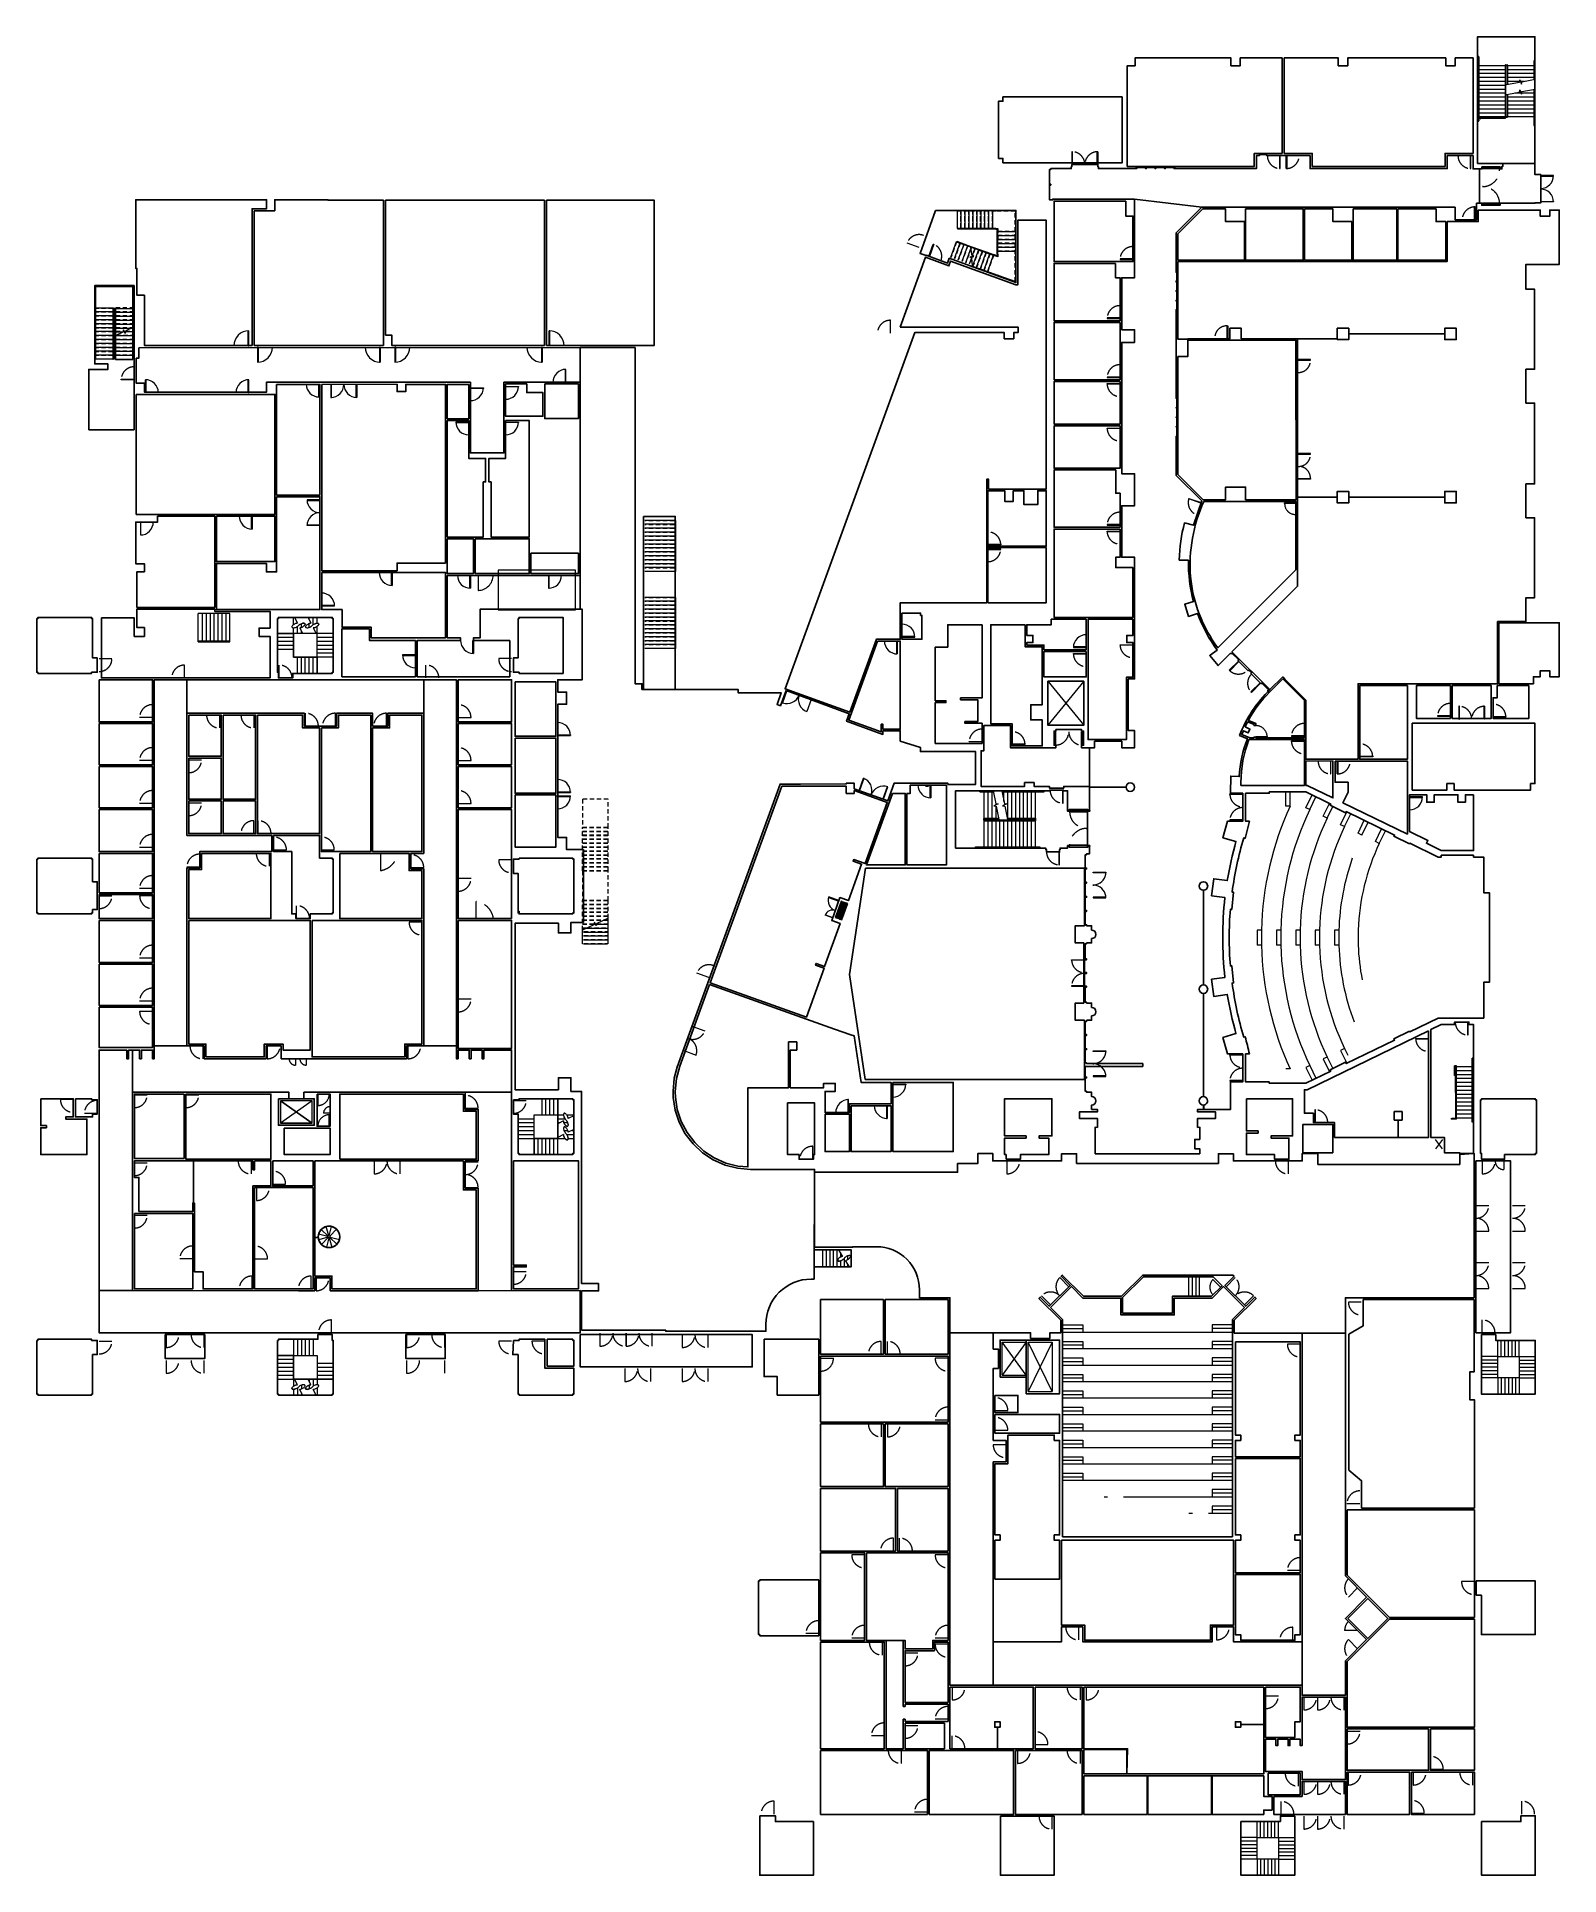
# Model space of a CAD drawing. Header units: inches. Extents: x 1472 to 5724, y 569 to 5704.
import ezdxf

# ---------------------------------------------------------------- set-up
doc = ezdxf.new("R2010")
doc.units = ezdxf.units.IN
doc.header["$LTSCALE"] = 192
doc.header["$MEASUREMENT"] = 0
doc.linetypes.add('HIDDEN', pattern=[0.375, 0.25, -0.125])
doc.linetypes.add('Overhead - 1_16_', pattern=[0.101562, 0.0625, -0.039062])
for name, color, linetype, lineweight in [('A-DOOR', 3, 'CONTINUOUS', 9), ('A-DOOR-SWNG', 4, 'HIDDEN', 0), ('A-FLOR-EVTR', 3, 'CONTINUOUS', 5), ('A-FLOR-STRS', 6, 'CONTINUOUS', 5)]:
    doc.layers.add(name, color=color, linetype=linetype, lineweight=lineweight)
doc.layers.add('A-SPAC-PPLN-AREA', color=7, linetype='CONTINUOUS', plot=False)

msp = doc.modelspace()

# ---------------------------------------------------------------- linework, layer by layer
at = {"layer": 'A-DOOR'}
for p, q in [((4364.5, 5382.7), (4362.8, 5382.7)), ((4362.8, 5382.7), (4362.8, 5346.7)), ((4362.8, 5346.7), (4364.5, 5346.7)), ((4364.5, 5346.7), (4364.5, 5382.7)), ((4433.2, 5346.7), (4433.2, 5382.7)), ((4433.2, 5382.7), (4434.8, 5382.7)), ((4434.8, 5346.7), (4433.2, 5346.7)), ((4434.8, 5382.7), (4434.8, 5346.7)), ((4543.6, 5341.7), (4541.6, 5341.7)), ((4541.6, 5341.7), (4541.6, 5335.7)), ((4543.6, 5335.7), (4543.6, 5341.7)), ((4648.1, 5335.7), (4648.1, 5341.7)), ((4648.1, 5341.7), (4650.1, 5341.7)), ((4650.1, 5341.7), (4650.1, 5335.7)), ((4944.4, 5371.7), (4942.8, 5371.7)), ((4942.8, 5371.7), (4942.8, 5335.7)), ((4944.4, 5335.7), (4944.4, 5371.7)), ((4961.3, 5371.7), (4962.9, 5371.7)), ((4961.3, 5335.7), (4961.3, 5371.7)), ((4962.9, 5371.7), (4962.9, 5335.7)), ((5476.8, 5371.7), (5475.2, 5371.7)), ((5475.2, 5371.7), (5475.2, 5335.7)), ((5476.8, 5335.7), (5476.8, 5371.7)), ((4541.6, 5335.7), (4543.6, 5335.7)), ((4650.1, 5335.7), (4648.1, 5335.7)), ((4942.8, 5335.7), (4944.4, 5335.7)), ((4962.9, 5335.7), (4961.3, 5335.7)), ((5475.2, 5335.7), (5476.8, 5335.7)), ((5509.5, 5334.7), (5509.5, 5336.3)), ((5509.5, 5336.3), (5557.5, 5336.3)), ((5557.5, 5334.7), (5509.5, 5334.7)), ((5557.5, 5336.3), (5557.5, 5334.7)), ((5671.8, 5316.2), (5671.8, 5314.6)), ((5707.8, 5316.2), (5671.8, 5316.2)), ((5671.8, 5314.6), (5707.8, 5314.6)), ((5707.8, 5314.6), (5707.8, 5316.2)), ((5509.5, 5238.7), (5509.5, 5237.1)), ((5557.5, 5238.7), (5509.5, 5238.7)), ((5557.5, 5237.1), (5557.5, 5238.7)), ((5671.8, 5242.2), (5671.8, 5243.8)), ((5671.8, 5243.8), (5707.8, 5243.8)), ((5707.8, 5242.2), (5671.8, 5242.2)), ((5707.8, 5243.8), (5707.8, 5242.2)), ((4900.6, 5227.7), (4898.6, 5227.7)), ((4898.6, 5227.7), (4898.6, 5222.8)), ((4898.6, 5222.8), (4900.6, 5222.8)), ((4900.6, 5222.8), (4900.6, 5227.7)), ((5005.1, 5222.8), (5005.1, 5227.7)), ((5005.1, 5227.7), (5007.1, 5227.7)), ((5007.1, 5222.8), (5005.1, 5222.8)), ((5007.1, 5227.7), (5007.1, 5222.8)), ((5487.1, 5192.6), (5487.1, 5228.6)), ((5487.1, 5228.6), (5488.7, 5228.6)), ((5488.7, 5192.6), (5487.1, 5192.6)), ((5488.7, 5228.6), (5488.7, 5192.6)), ((5509.5, 5237.1), (5557.5, 5237.1)), ((4533, 5083.3), (4497, 5083.3)), ((4497, 5083.3), (4497, 5081.7)), ((4497, 5081.7), (4533, 5081.7)), ((4533, 5081.7), (4533, 5083.3)), ((4658.7, 5047.7), (4653.8, 5047.7)), ((4653.8, 5047.7), (4653.8, 5045.7)), ((4653.8, 5045.7), (4658.7, 5045.7)), ((4658.7, 5045.7), (4658.7, 5047.7)), ((4653.8, 4941.2), (4658.7, 4941.2)), ((4653.8, 4939.2), (4653.8, 4941.2)), ((4658.7, 4939.2), (4653.8, 4939.2)), ((4658.7, 4941.2), (4658.7, 4939.2)), ((4497, 4918.3), (4461, 4918.3)), ((4461, 4918.3), (4461, 4916.7)), ((4461, 4916.7), (4497, 4916.7)), ((4497, 4916.7), (4497, 4918.3)), ((4497, 4753.3), (4461, 4753.3)), ((4461, 4753.3), (4461, 4751.7)), ((4461, 4751.7), (4497, 4751.7)), ((4461, 4733.2), (4461, 4734.8)), ((4461, 4734.8), (4497, 4734.8)), ((4497, 4733.2), (4461, 4733.2)), ((4497, 4751.7), (4497, 4753.3)), ((4497, 4734.8), (4497, 4733.2)), ((4658.8, 4695.1), (4653.9, 4695.1)), ((4653.9, 4695.1), (4653.9, 4693.1)), ((4653.9, 4693.1), (4658.8, 4693.1)), ((4658.8, 4693.1), (4658.8, 4695.1)), ((4461, 4609.2), (4461, 4610.8)), ((4461, 4610.8), (4497, 4610.8)), ((4497, 4609.2), (4461, 4609.2)), ((4497, 4610.8), (4497, 4609.2)), ((4653.9, 4588.6), (4658.8, 4588.6)), ((4653.9, 4586.6), (4653.9, 4588.6)), ((4658.8, 4586.6), (4653.9, 4586.6)), ((4658.8, 4588.6), (4658.8, 4586.6)), ((4497, 4389.7), (4497, 4387.7)), ((4688.9, 4413), (4689.4, 4414.5)), ((4722.8, 4401), (4688.9, 4413)), ((4689.4, 4414.5), (4723.4, 4402.5)), ((4723.4, 4402.5), (4722.8, 4401)), ((4956.8, 4400.1), (4956.8, 4401.7)), ((4956.8, 4401.7), (4987.8, 4401.7)), ((4987.8, 4400.1), (4956.8, 4400.1)), ((4987.8, 4401.7), (4987.8, 4400.1)), ((4497, 4341.3), (4461, 4341.3)), ((4461, 4341.3), (4461, 4339.7)), ((4461, 4339.7), (4497, 4339.7)), ((4461, 4321.2), (4461, 4322.8)), ((4461, 4322.8), (4497, 4322.8)), ((4497, 4321.2), (4461, 4321.2)), ((4497, 4339.7), (4497, 4341.3)), ((4497, 4322.8), (4497, 4321.2)), ((4497, 4004.1), (4497, 4005.7)), ((4497, 4005.7), (4533, 4005.7)), ((4533, 4005.7), (4533, 4004.1)), ((1645.8, 3966.7), (1681.8, 3966.7)), ((2797.8, 3966.7), (2761.8, 3966.7)), ((4402.8, 3999.3), (4366.8, 3999.3)), ((4366.8, 3999.3), (4366.8, 3997.7)), ((4366.8, 3997.7), (4402.8, 3997.7)), ((4366.8, 3979.2), (4366.8, 3980.8)), ((4366.8, 3980.8), (4402.8, 3980.8)), ((4402.8, 3979.2), (4366.8, 3979.2)), ((4402.8, 3997.7), (4402.8, 3999.3)), ((4402.8, 3980.8), (4402.8, 3979.2)), ((4533, 4004.1), (4497, 4004.1)), ((4802.2, 3934.2), (4827.7, 3959.6)), ((4828.8, 3958.5), (4803.4, 3933)), ((4827.7, 3959.6), (4828.8, 3958.5)), ((1884.8, 3912.7), (1884.8, 3948.7)), ((2148.8, 3912.7), (2148.8, 3948.7)), ((2558.8, 3912.7), (2558.8, 3948.7)), ((4803.4, 3933), (4802.2, 3934.2)), ((4888.2, 3899.2), (4862.7, 3873.7)), ((4862.7, 3873.7), (4863.8, 3872.6)), ((4863.8, 3872.6), (4889.3, 3898)), ((4889.3, 3898), (4888.2, 3899.2)), ((1795.1, 3802.2), (1759.1, 3802.2)), ((1982.1, 3809.2), (1982.1, 3773.2)), ((2078.1, 3809.2), (2078.1, 3773.2)), ((2222.3, 3778.2), (2222.3, 3814.2)), ((2305.8, 3778.2), (2305.8, 3814.2)), ((2448.8, 3778.2), (2448.8, 3814.2)), ((2648.6, 3802.2), (2684.6, 3802.2)), ((5419.8, 3807.3), (5383.8, 3807.3)), ((5383.8, 3807.3), (5383.8, 3805.7)), ((5383.8, 3805.7), (5419.8, 3805.7)), ((5419.8, 3805.7), (5419.8, 3807.3)), ((5444.8, 3833.7), (5443.2, 3833.7)), ((5443.2, 3833.7), (5443.2, 3797.7)), ((5444.8, 3797.7), (5444.8, 3833.7)), ((5513.6, 3797.7), (5513.6, 3833.7)), ((5513.6, 3833.7), (5515.2, 3833.7)), ((5515.2, 3833.7), (5515.2, 3797.7)), ((5538.7, 3803.7), (5538.7, 3805.3)), ((5538.7, 3805.3), (5574.7, 3805.3)), ((5574.7, 3803.7), (5538.7, 3803.7)), ((5574.7, 3805.3), (5574.7, 3803.7)), ((4318.2, 3762.6), (4316.6, 3762.6)), ((4316.6, 3762.6), (4316.6, 3725.3)), ((4318.2, 3725.3), (4318.2, 3762.6)), ((4389.8, 3762.6), (4391.5, 3762.6)), ((4389.8, 3725.3), (4389.8, 3762.6)), ((4391.5, 3762.6), (4391.5, 3725.3)), ((4876.1, 3747.7), (4876.1, 3749.3)), ((4876.1, 3749.3), (4908.1, 3749.3)), ((4908.1, 3749.3), (4908.1, 3747.7)), ((5011.8, 3751.3), (4975.8, 3751.3)), ((4975.8, 3751.3), (4975.8, 3749.7)), ((4975.8, 3749.7), (5011.8, 3749.7)), ((5011.8, 3749.7), (5011.8, 3751.3)), ((5443.2, 3797.7), (5444.8, 3797.7)), ((5515.2, 3797.7), (5513.6, 3797.7)), ((4075.8, 3734), (4075.8, 3735.5)), ((4075.8, 3735.5), (4111.8, 3735.5)), ((4111.8, 3734), (4075.8, 3734)), ((4111.8, 3735.5), (4111.8, 3734)), ((4231.8, 3728.3), (4195.8, 3728.3)), ((4195.8, 3728.3), (4195.8, 3726.8)), ((4195.8, 3726.8), (4231.8, 3726.8)), ((4231.8, 3726.8), (4231.8, 3728.3)), ((4316.6, 3725.3), (4318.2, 3725.3)), ((4389.8, 3725.3), (4389.8, 3724.8)), ((4391.5, 3725.3), (4389.8, 3725.3)), ((4908.1, 3747.7), (4876.1, 3747.7)), ((4975.8, 3735.2), (4975.8, 3736.8)), ((4975.8, 3736.8), (5011.8, 3736.8)), ((5011.8, 3735.2), (4975.8, 3735.2)), ((5011.8, 3736.8), (5011.8, 3735.2)), ((1795.1, 3682.2), (1759.1, 3682.2)), ((1896.1, 3684.2), (1932.1, 3684.2)), ((2648.6, 3682.2), (2684.6, 3682.2)), ((5086.2, 3680.8), (5084.6, 3680.8)), ((5084.6, 3680.8), (5084.6, 3644.8)), ((5086.2, 3644.8), (5086.2, 3680.8)), ((5103.8, 3680.8), (5105.5, 3680.8)), ((5103.8, 3644.8), (5103.8, 3680.8)), ((5105.5, 3680.8), (5105.5, 3644.8)), ((5166.7, 3692.7), (5166.7, 3694.3)), ((5166.7, 3694.3), (5202.7, 3694.3)), ((5202.7, 3692.7), (5166.7, 3692.7)), ((5202.7, 3694.3), (5202.7, 3692.7)), ((4301.8, 3599.3), (4299.8, 3599.3)), ((4337.8, 3599.3), (4336.2, 3599.3)), ((4336.2, 3599.3), (4336.2, 3563.3)), ((4337.8, 3563.3), (4337.8, 3599.3)), ((4339.8, 3599.3), (4337.8, 3599.3)), ((5084.6, 3644.8), (5086.2, 3644.8)), ((5105.5, 3644.8), (5103.8, 3644.8)), ((1795.1, 3562.2), (1759.1, 3562.2)), ((1896.1, 3564.2), (1932.1, 3564.2)), ((2648.6, 3562.2), (2684.6, 3562.2)), ((4336.2, 3563.3), (4337.8, 3563.3)), ((4803.8, 3587.1), (4803.8, 3588.7)), ((4803.8, 3588.7), (4839.8, 3588.7)), ((4839.8, 3587.1), (4803.8, 3587.1)), ((4839.8, 3588.7), (4839.8, 3587.1)), ((5305.8, 3580.5), (5305.8, 3578.9)), ((5341.8, 3580.5), (5305.8, 3580.5)), ((5305.8, 3578.9), (5341.8, 3578.9)), ((5341.8, 3578.9), (5341.8, 3580.5)), ((2078.1, 3478.2), (2078.1, 3514.2)), ((2090.1, 3478.2), (2090.1, 3514.2)), ((4404.2, 3540.7), (4356.2, 3540.7)), ((4356.2, 3540.7), (4356.2, 3539.1)), ((4356.2, 3539.1), (4404.2, 3539.1)), ((4404.2, 3539.1), (4404.2, 3540.7)), ((4839.8, 3516.3), (4803.8, 3516.3)), ((4803.8, 3516.3), (4803.8, 3514.7)), ((4803.8, 3514.7), (4839.8, 3514.7)), ((4839.8, 3514.7), (4839.8, 3516.3)), ((2404.6, 3432.5), (2404.6, 3468.5)), ((4356.2, 3444.7), (4356.2, 3446.3)), ((4356.2, 3446.3), (4404.2, 3446.3)), ((4404.2, 3444.7), (4356.2, 3444.7)), ((4404.2, 3446.3), (4404.2, 3444.7)), ((1795.1, 3439.7), (1759.1, 3439.7)), ((2120.8, 3422.7), (2120.8, 3386.7)), ((2133.1, 3432.5), (2169.1, 3432.5)), ((2266.6, 3432.5), (2302.6, 3432.5)), ((2431.6, 3422.7), (2431.6, 3374.7)), ((2797.8, 3404.7), (2761.8, 3404.7)), ((4291.8, 3427), (4289.8, 3427)), ((4327.8, 3427), (4326.2, 3427)), ((4326.2, 3427), (4326.2, 3391)), ((4326.2, 3391), (4327.8, 3391)), ((4327.8, 3391), (4327.8, 3427)), ((4329.8, 3427), (4327.8, 3427)), ((1927.1, 3384.7), (1891.1, 3384.7)), ((2516.6, 3383.2), (2552.6, 3383.2)), ((2648.6, 3353.2), (2684.6, 3353.2)), ((1645.8, 3304.7), (1681.8, 3304.7)), ((1795.1, 3324.7), (1759.1, 3324.7)), ((1795.1, 3304.7), (1759.1, 3304.7)), ((2699.2, 3240.7), (2699.2, 3288.7)), ((2197.6, 3240.7), (2197.6, 3276.7)), ((2547.6, 3230.7), (2511.6, 3230.7)), ((1795.1, 3130.2), (1759.1, 3130.2)), ((4361.8, 3124.1), (4361.8, 3125.7)), ((4361.8, 3125.7), (4397.8, 3125.7)), ((4397.8, 3124.1), (4361.8, 3124.1)), ((4397.8, 3125.7), (4397.8, 3124.1)), ((4397.8, 3053.3), (4361.8, 3053.3)), ((4361.8, 3053.3), (4361.8, 3051.7)), ((4361.8, 3051.7), (4397.8, 3051.7)), ((4397.8, 3051.7), (4397.8, 3053.3)), ((1795.1, 3010.2), (1759.1, 3010.2)), ((1795.1, 2981.2), (1759.1, 2981.2)), ((2648.6, 3016.2), (2684.6, 3016.2)), ((5469.2, 2951.7), (5467.6, 2951.7)), ((5467.6, 2951.7), (5467.6, 2915.7)), ((5469.2, 2915.7), (5469.2, 2951.7)), ((1935.6, 2885.2), (1935.6, 2849.2)), ((2115.3, 2885.2), (2115.3, 2849.2)), ((2508.1, 2885.2), (2508.1, 2849.2)), ((5322.8, 2904.1), (5322.8, 2905.7)), ((5322.8, 2905.7), (5358.8, 2905.7)), ((5358.8, 2904.1), (5322.8, 2904.1)), ((5358.8, 2905.7), (5358.8, 2904.1)), ((5467.6, 2915.7), (5469.2, 2915.7)), ((2194.6, 2849.2), (2194.6, 2831.2)), ((2224.6, 2849.2), (2224.6, 2831.2)), ((4803.8, 2859.1), (4803.8, 2860.7)), ((4803.8, 2860.7), (4839.8, 2860.7)), ((4839.8, 2859.1), (4803.8, 2859.1)), ((4839.8, 2860.7), (4839.8, 2859.1)), ((4839.8, 2788.3), (4803.8, 2788.3)), ((4803.8, 2788.3), (4803.8, 2786.7)), ((4803.8, 2786.7), (4839.8, 2786.7)), ((4839.8, 2786.7), (4839.8, 2788.3)), ((1573.8, 2735.7), (1537.8, 2735.7)), ((1744.3, 2748.7), (1780.3, 2748.7)), ((1888.3, 2748.7), (1924.3, 2748.7)), ((2256.8, 2750.7), (2256.8, 2718.7)), ((2802.8, 2732.7), (2838.8, 2732.7)), ((1640.8, 2696.7), (1604.8, 2696.7)), ((2290.8, 2697.4), (2272.8, 2697.4)), ((2288.8, 2660.7), (2288.8, 2692.7)), ((2668.3, 2711.2), (2704.3, 2711.2)), ((5043, 2706.7), (5041.3, 2706.7)), ((5041.3, 2706.7), (5041.3, 2670.7)), ((5041.3, 2670.7), (5043, 2670.7)), ((5043, 2670.7), (5043, 2706.7)), ((3638.8, 2568.7), (3638.8, 2604.7)), ((1744.3, 2558.7), (1780.3, 2558.7)), ((2070.3, 2563.7), (2070.3, 2527.7)), ((2413.8, 2563.7), (2413.8, 2527.7)), ((2485.8, 2563.7), (2485.8, 2527.7)), ((2668.3, 2561.7), (2704.3, 2561.7)), ((4180.8, 2563.7), (4180.8, 2527.7)), ((4966.8, 2563.7), (4966.8, 2527.7)), ((5508.8, 2563.7), (5508.8, 2527.7)), ((5568.8, 2563.7), (5568.8, 2539.7)), ((2085.1, 2489.2), (2085.1, 2453.2)), ((2130.8, 2499.2), (2166.8, 2499.2)), ((2668.3, 2489.7), (2704.3, 2489.7)), ((5490.8, 2439.7), (5526.8, 2439.7)), ((5592.8, 2439.7), (5628.8, 2439.7)), ((1744.3, 2412.2), (1780.3, 2412.2)), ((5490.8, 2367.7), (5526.8, 2367.7)), ((5592.8, 2367.7), (5628.8, 2367.7)), ((1907.3, 2290.2), (1871.3, 2290.2)), ((2080.3, 2290.2), (2116.3, 2290.2)), ((5490.8, 2279.7), (5526.8, 2279.7)), ((5592.8, 2279.7), (5628.8, 2279.7)), ((2073.3, 2206.2), (2073.3, 2242.2)), ((2238.3, 2206.2), (2238.3, 2242.2)), ((2251.8, 2237.2), (2251.8, 2201.2)), ((2802.8, 2255.2), (2838.8, 2255.2)), ((4354.1, 2212.6), (4328.7, 2238)), ((4777.8, 2211.2), (4756.6, 2232.4)), ((4793.6, 2212.6), (4819, 2238)), ((4303.2, 2161.7), (4277.7, 2187.1)), ((4844.5, 2161.7), (4869.9, 2187.1)), ((5170.8, 2169.7), (5134.8, 2169.7)), ((5490.8, 2207.7), (5526.8, 2207.7)), ((5592.8, 2207.7), (5628.8, 2207.7)), ((2294.8, 2083.7), (2294.8, 2119.7)), ((5508.3, 2083.7), (5508.3, 2119.7)), ((1645.8, 2060.7), (1681.8, 2060.7)), ((1832.8, 2078.7), (1832.8, 2042.7)), ((1938.8, 2078.7), (1938.8, 2042.7)), ((2504.8, 2078.7), (2504.8, 2042.7)), ((2610.8, 2078.7), (2610.8, 2042.7)), ((2797.8, 2060.7), (2761.8, 2060.7)), ((2890.8, 2060.7), (2854.8, 2060.7)), ((3273.8, 2078.7), (3273.8, 2042.7)), ((3345.8, 2078.7), (3345.8, 2042.7)), ((3830.3, 2023.7), (3830.3, 2059.7)), ((3847.3, 2023.7), (3847.3, 2059.7)), ((1832.8, 2006.7), (1832.8, 1970.7)), ((1938.8, 2006.7), (1938.8, 1970.7)), ((2504.8, 2006.7), (2504.8, 1970.7)), ((2610.8, 2006.7), (2610.8, 1970.7)), ((3660.8, 2012.7), (3696.8, 2012.7)), ((4016.8, 2012.7), (3980.8, 2012.7)), ((5000.3, 2052.2), (4964.3, 2052.2)), ((3113.8, 1983.7), (3113.8, 1947.7)), ((3185.8, 1983.7), (3185.8, 1947.7)), ((3273.8, 1983.7), (3273.8, 1947.7)), ((3345.8, 1983.7), (3345.8, 1947.7)), ((4147.8, 1866.7), (4183.8, 1866.7)), ((3830.3, 1829.2), (3830.3, 1793.2)), ((3847.3, 1829.2), (3847.3, 1793.2)), ((4016.8, 1840.2), (3980.8, 1840.2)), ((4147.8, 1811.5), (4183.8, 1811.5)), ((4178.8, 1771.2), (4142.8, 1771.2)), ((5166.8, 1606.2), (5130.8, 1606.2)), ((3864.3, 1474.2), (3864.3, 1510.2)), ((3881.3, 1474.2), (3881.3, 1510.2)), ((3783.8, 1463.2), (3747.8, 1463.2)), ((4016.8, 1463.2), (3980.8, 1463.2)), ((5000.3, 1419.7), (4964.3, 1419.7)), ((5486.8, 1388.7), (5450.8, 1388.7)), ((5160.3, 1371), (5134.8, 1345.6)), ((3655.8, 1243.7), (3619.8, 1243.7)), ((4381.3, 1262.2), (4381.3, 1226.2)), ((4766.3, 1262.2), (4766.3, 1226.2)), ((4979.3, 1225.2), (4979.3, 1261.2)), ((5160.3, 1252.3), (5124.3, 1252.3)), ((3783.8, 1230.7), (3747.8, 1230.7)), ((3832.8, 1219.7), (3832.8, 1183.7)), ((3896.8, 1189.7), (3932.8, 1189.7)), ((4016.8, 1230.7), (3980.8, 1230.7)), ((4016.8, 1213.7), (3980.8, 1213.7)), ((5160.3, 1201.4), (5134.8, 1226.8)), ((4027.8, 1094.2), (4027.8, 1058.2)), ((4385.3, 1094.2), (4385.3, 1058.2)), ((4402.3, 1094.2), (4402.3, 1058.2)), ((4903.3, 1070.2), (4939.3, 1070.2)), ((5010.1, 1066.2), (5010.1, 1030.2)), ((5048.1, 1066.2), (5048.1, 1030.2)), ((5122.1, 1066.2), (5122.1, 1030.2)), ((3896.8, 987.2), (3932.8, 987.2)), ((4016.8, 1004.2), (3980.8, 1004.2)), ((3838.8, 958.2), (3802.8, 958.2)), ((4027.8, 922.2), (4027.8, 958.2)), ((4259.8, 933.8), (4295.8, 933.8)), ((5131.3, 971.2), (5167.3, 971.2)), ((3885.8, 917.2), (3885.8, 881.2)), ((4210.8, 917.2), (4210.8, 881.2)), ((4385.3, 917.2), (4385.3, 881.2)), ((4994.3, 853.7), (4994.3, 817.7)), ((5010.1, 830.7), (5010.1, 794.7)), ((5048.1, 830.7), (5048.1, 794.7)), ((5122.1, 830.7), (5122.1, 794.7)), ((5134.3, 856.7), (5134.3, 820.7)), ((5315.8, 856.7), (5315.8, 820.7)), ((5363.8, 864.7), (5399.8, 864.7)), ((5481.8, 856.7), (5481.8, 820.7)), ((3530.8, 739.7), (3530.8, 775.7)), ((4946.8, 738.7), (4946.8, 774.7)), ((5618.8, 739.7), (5618.8, 775.7)), ((3959.3, 744.7), (3923.3, 744.7)), ((4306.8, 733.7), (4306.8, 697.7)), ((5010.1, 733.7), (5010.1, 697.7)), ((5048.1, 733.7), (5048.1, 697.7)), ((5122.1, 733.7), (5122.1, 697.7)), ((5310.8, 741.7), (5346.8, 741.7))]:
    msp.add_line(p, q, dxfattribs=at)
at = {"layer": 'A-DOOR', "lineweight": 20}
for p, q in [((3936.1, 5115.1), (3902.3, 5127.4)), ((3963.2, 5090.8), (3975.5, 5124.6)), ((3964.9, 5090.2), (3963.2, 5090.8)), ((3977.2, 5124), (3964.9, 5090.2)), ((3975.5, 5124.6), (3977.2, 5124)), ((3855.8, 4875.8), (3855.8, 4911.8)), ((1707.7, 4747.7), (1743.7, 4747.7)), ((1707.7, 4745.9), (1707.7, 4747.7)), ((1743.7, 4745.9), (1707.7, 4745.9)), ((1743.7, 4747.7), (1743.7, 4745.9)), ((2295.3, 4732.5), (2293.5, 4732.5)), ((2293.5, 4732.5), (2293.5, 4696.5)), ((2295.3, 4696.5), (2295.3, 4732.5)), ((2363.8, 4732.5), (2365.5, 4732.5)), ((2363.8, 4696.5), (2363.8, 4732.5)), ((2365.5, 4732.5), (2365.5, 4696.5)), ((2781.2, 4725.6), (2781.2, 4727.3)), ((2781.2, 4727.3), (2817.2, 4727.3)), ((2817.2, 4725.6), (2781.2, 4725.6)), ((2817.2, 4727.3), (2817.2, 4725.6)), ((2947.7, 4774.7), (2947.7, 4738.7)), ((2949.4, 4774.7), (2947.7, 4774.7)), ((2947.7, 4738.7), (2949.4, 4738.7)), ((2949.4, 4738.7), (2949.4, 4774.7)), ((2293.5, 4696.5), (2295.3, 4696.5)), ((2365.5, 4696.5), (2363.8, 4696.5)), ((2683, 4721.6), (2683, 4723.3)), ((2683, 4723.3), (2719, 4723.3)), ((2719, 4721.6), (2683, 4721.6)), ((2719, 4723.3), (2719, 4721.6)), ((2642.1, 4627.7), (2642.1, 4626)), ((2678.1, 4627.7), (2642.1, 4627.7)), ((2642.1, 4626), (2678.1, 4626)), ((2678.1, 4626), (2678.1, 4627.7)), ((2781.2, 4626), (2781.2, 4627.7)), ((2781.2, 4627.7), (2817.2, 4627.7)), ((2817.2, 4626), (2781.2, 4626)), ((2817.2, 4627.7), (2817.2, 4626)), ((2071.4, 4364.8), (2073.2, 4364.8)), ((2071.4, 4328.8), (2071.4, 4364.8)), ((2073.2, 4364.8), (2073.2, 4328.8)), ((2226.7, 4410.4), (2226.7, 4408.6)), ((2262.7, 4410.4), (2226.7, 4410.4)), ((2226.7, 4408.6), (2262.7, 4408.6)), ((2262.7, 4408.6), (2262.7, 4410.4)), ((1762.9, 4348.1), (1761.2, 4348.1)), ((1761.2, 4348.1), (1761.2, 4312.1)), ((1762.9, 4312.1), (1762.9, 4348.1)), ((2073.2, 4328.8), (2071.4, 4328.8)), ((2226.7, 4340.1), (2262.7, 4340.1)), ((2226.7, 4338.4), (2226.7, 4340.1)), ((2262.7, 4338.4), (2226.7, 4338.4)), ((2262.7, 4340.1), (2262.7, 4338.4)), ((1761.2, 4312.1), (1762.9, 4312.1)), ((2462.3, 4207.5), (2464, 4207.5)), ((2462.3, 4171.5), (2462.3, 4207.5)), ((2464, 4171.5), (2462.3, 4171.5)), ((2464, 4207.5), (2464, 4171.5)), ((2681, 4199.4), (2682.7, 4199.4)), ((2681, 4163.4), (2681, 4199.4)), ((2682.7, 4163.4), (2681, 4163.4)), ((2682.7, 4199.4), (2682.7, 4163.4)), ((2705.9, 4199.4), (2704.2, 4199.4)), ((2704.2, 4199.4), (2704.2, 4157.4)), ((2705.9, 4157.4), (2705.9, 4199.4)), ((2902.9, 4199.4), (2901.2, 4199.4)), ((2901.2, 4199.4), (2901.2, 4163.4)), ((2901.2, 4163.4), (2902.9, 4163.4)), ((2902.9, 4163.4), (2902.9, 4199.4)), ((2267.6, 4115.6), (2267.6, 4113.9)), ((2303.6, 4115.6), (2267.6, 4115.6)), ((2267.6, 4113.9), (2303.6, 4113.9)), ((2303.6, 4113.9), (2303.6, 4115.6)), ((2704.2, 4157.4), (2705.9, 4157.4)), ((2689.5, 4017.4), (2691.3, 4017.4)), ((2689.5, 3981.4), (2689.5, 4017.4)), ((2691.3, 4017.4), (2691.3, 3981.4)), ((3873.4, 4015.9), (3875.1, 4015.9)), ((3873.4, 3979.9), (3873.4, 4015.9)), ((3875.1, 4015.9), (3875.1, 3979.9)), ((3888.1, 4028.5), (3888.1, 4026.8)), ((3924.1, 4028.5), (3888.1, 4028.5)), ((3888.1, 4026.8), (3924.1, 4026.8)), ((3924.1, 4026.8), (3924.1, 4028.5)), ((2493.2, 3977.3), (2493.2, 3975.6)), ((2529.2, 3977.3), (2493.2, 3977.3)), ((2493.2, 3975.6), (2529.2, 3975.6)), ((2529.2, 3975.6), (2529.2, 3977.3)), ((2691.3, 3981.4), (2689.5, 3981.4)), ((3875.1, 3979.9), (3873.4, 3979.9)), ((3566.8, 3877.5), (3554.4, 3843.5)), ((3634.5, 3852.9), (3622.2, 3819.1)), ((3768.3, 3598.6), (3780.3, 3632.5)), ((3769.9, 3598), (3768.3, 3598.6)), ((3782, 3631.9), (3769.9, 3598)), ((3780.3, 3632.5), (3782, 3631.9)), ((3846.5, 3609), (3834.4, 3575)), ((3836.1, 3574.5), (3848.2, 3608.4)), ((3848.2, 3608.4), (3846.5, 3609)), ((3966.9, 3613.8), (3968.7, 3613.8)), ((3966.9, 3577.8), (3966.9, 3613.8)), ((3968.7, 3613.8), (3968.7, 3577.8)), ((3834.4, 3575), (3836.1, 3574.5)), ((3968.7, 3577.8), (3966.9, 3577.8)), ((3837.8, 3535.2), (3825.6, 3501.4)), ((3825.6, 3501.4), (3827, 3500.9)), ((3827, 3500.9), (3839.2, 3534.7)), ((3839.2, 3534.7), (3837.8, 3535.2)), ((3805.1, 3444.6), (3792.9, 3410.7)), ((3794.3, 3410.2), (3806.5, 3444.1)), ((3806.5, 3444.1), (3805.1, 3444.6)), ((3792.9, 3410.7), (3794.3, 3410.2)), ((4421.8, 3368.6), (4421.8, 3370.4)), ((4421.8, 3370.4), (4430.6, 3370.4)), ((4430.6, 3368.6), (4421.8, 3368.6)), ((4430.6, 3370.4), (4457.8, 3370.4)), ((4457.8, 3368.6), (4430.6, 3368.6)), ((4457.8, 3370.4), (4457.8, 3368.6)), ((3683.7, 3301.6), (3683.1, 3300)), ((3683.1, 3300), (3711.4, 3289.8)), ((3711.9, 3291.4), (3683.7, 3301.6)), ((3711.4, 3289.8), (3711.9, 3291.4)), ((4421.8, 3300.1), (4421.8, 3298.4)), ((4430.6, 3300.1), (4421.8, 3300.1)), ((4421.8, 3298.4), (4430.6, 3298.4)), ((4457.8, 3300.1), (4430.6, 3300.1)), ((4430.6, 3298.4), (4457.8, 3298.4)), ((4457.8, 3298.4), (4457.8, 3300.1)), ((3673.6, 3250), (3674.2, 3251.6)), ((3694.3, 3242.5), (3673.6, 3250)), ((3674.2, 3251.6), (3694.9, 3244.2)), ((3694.9, 3244.2), (3694.3, 3242.5)), ((3349, 3075.7), (3315.2, 3088)), ((3303.7, 2939.4), (3337.5, 2927.1)), ((3279.1, 2871.8), (3312.9, 2859.5)), ((4421.8, 2869.7), (4421.8, 2871.4)), ((4421.8, 2871.4), (4430.6, 2871.4)), ((4430.6, 2869.7), (4421.8, 2869.7)), ((4430.6, 2871.4), (4457.8, 2871.4)), ((4457.8, 2869.7), (4430.6, 2869.7)), ((4457.8, 2871.4), (4457.8, 2869.7)), ((3862.8, 2776.5), (3862.8, 2778.2)), ((3862.8, 2778.2), (3898.8, 2778.2)), ((3898.8, 2776.5), (3862.8, 2776.5)), ((3898.8, 2778.2), (3898.8, 2776.5)), ((4421.8, 2801.2), (4421.8, 2799.4)), ((4430.6, 2801.2), (4421.8, 2801.2)), ((4421.8, 2799.4), (4430.6, 2799.4)), ((4457.8, 2801.2), (4430.6, 2801.2)), ((4430.6, 2799.4), (4457.8, 2799.4)), ((4457.8, 2799.4), (4457.8, 2801.2)), ((3737.3, 2735), (3737.3, 2699)), ((3739.1, 2735), (3737.3, 2735)), ((3739.1, 2699), (3739.1, 2735)), ((3737.3, 2699), (3739.1, 2699)), ((3044.5, 2082.4), (3044.5, 2046.4)), ((3116.5, 2082.4), (3116.5, 2046.4)), ((3117.5, 2082.4), (3117.5, 2046.4)), ((3189.5, 2082.4), (3189.5, 2046.4))]:
    msp.add_line(p, q, dxfattribs=at)
at = {"layer": 'A-DOOR', "lineweight": 9}
for p, q in [((2062.6, 4882.7), (2064.4, 4882.7)), ((2062.6, 4840.7), (2062.6, 4882.7)), ((2064.4, 4840.7), (2064.4, 4882.7)), ((2904.5, 4882.7), (2902.7, 4882.7)), ((2902.7, 4840.7), (2902.7, 4882.7)), ((2904.5, 4840.7), (2904.5, 4882.7)), ((2062.6, 4840.7), (2064.4, 4840.7)), ((2089.7, 4836.7), (2088, 4836.7)), ((2088, 4836.7), (2088, 4794.7)), ((2089.7, 4836.7), (2089.7, 4794.7)), ((2429.4, 4836.7), (2431.2, 4836.7)), ((2429.4, 4836.7), (2429.4, 4794.7)), ((2431.2, 4836.7), (2431.2, 4794.7)), ((2473.3, 4836.7), (2471.5, 4836.7)), ((2471.5, 4836.7), (2471.5, 4794.7)), ((2473.3, 4836.7), (2473.3, 4794.7)), ((2881, 4836.7), (2882.8, 4836.7)), ((2881, 4836.7), (2881, 4794.7)), ((2882.8, 4836.7), (2882.8, 4794.7)), ((2904.5, 4840.7), (2902.7, 4840.7)), ((2089.7, 4794.7), (2088, 4794.7)), ((2429.4, 4794.7), (2431.2, 4794.7)), ((2473.3, 4794.7), (2471.5, 4794.7)), ((2881, 4794.7), (2882.8, 4794.7)), ((1776.9, 4745.9), (1775.2, 4745.9)), ((1775.2, 4709.9), (1775.2, 4745.9)), ((1776.9, 4709.9), (1776.9, 4745.9)), ((2062.6, 4745.9), (2064.4, 4745.9)), ((2062.6, 4709.9), (2062.6, 4745.9)), ((2064.4, 4709.9), (2064.4, 4745.9)), ((2258.5, 4733.6), (2260.2, 4733.6)), ((2258.5, 4733.6), (2258.5, 4697.6)), ((2260.2, 4733.6), (2260.2, 4697.6)), ((1776.9, 4709.9), (1775.2, 4709.9)), ((2062.6, 4709.9), (2064.4, 4709.9)), ((2258.5, 4697.6), (2260.2, 4697.6)), ((4497, 4389.7), (4497, 4387.7)), ((1645.8, 3966.7), (1652.2, 3966.7)), ((1652.2, 3966.7), (1681.8, 3966.7)), ((2792.7, 3966.7), (2761.8, 3966.7)), ((2797.8, 3966.7), (2792.7, 3966.7)), ((1884.8, 3912.7), (1884.8, 3948.7)), ((2148.8, 3912.7), (2148.8, 3948.7)), ((1795.1, 3802.2), (1759.1, 3802.2)), ((1982.1, 3809.2), (1982.1, 3773.2)), ((2078.1, 3809.2), (2078.1, 3773.2)), ((2222.3, 3778.2), (2222.3, 3814.2)), ((2305.8, 3778.2), (2305.8, 3814.2)), ((2448.8, 3778.2), (2448.8, 3814.2)), ((2648.6, 3802.2), (2684.6, 3802.2)), ((2926.3, 3754), (2926.3, 3752.3)), ((2926.3, 3754), (2962.3, 3754)), ((2926.3, 3752.3), (2962.3, 3752.3)), ((2962.3, 3754), (2962.3, 3752.3)), ((4389.8, 3725.3), (4389.8, 3724.8)), ((1795.1, 3682.2), (1759.1, 3682.2)), ((1896.1, 3684.2), (1932.1, 3684.2)), ((2648.6, 3682.2), (2684.6, 3682.2)), ((2926.3, 3595), (2926.3, 3593.3)), ((2926.3, 3595), (2962.3, 3595)), ((2962.3, 3595), (2962.3, 3593.3)), ((4301.8, 3599.3), (4299.8, 3599.3)), ((1795.1, 3562.2), (1759.1, 3562.2)), ((1896.1, 3564.2), (1932.1, 3564.2)), ((2648.6, 3562.2), (2684.6, 3562.2)), ((2926.3, 3593.3), (2962.3, 3593.3)), ((2926.3, 3581.6), (2926.3, 3583.4)), ((2926.3, 3583.4), (2962.3, 3583.4)), ((2926.3, 3581.6), (2962.3, 3581.6)), ((2962.3, 3581.6), (2962.3, 3583.4)), ((2078.1, 3478.2), (2078.1, 3514.2)), ((2090.1, 3478.2), (2090.1, 3514.2)), ((2404.6, 3432.5), (2404.6, 3468.5)), ((1795.1, 3439.7), (1759.1, 3439.7)), ((2120.8, 3422.7), (2120.8, 3386.7)), ((2133.1, 3432.5), (2169.1, 3432.5)), ((2266.6, 3432.5), (2302.6, 3432.5)), ((2431.6, 3422.7), (2431.6, 3374.7)), ((2797.8, 3404.7), (2761.8, 3404.7)), ((4291.8, 3427), (4289.8, 3427)), ((1927.1, 3384.7), (1891.1, 3384.7)), ((2516.6, 3383.2), (2552.6, 3383.2)), ((2648.6, 3353.2), (2684.6, 3353.2)), ((1645.8, 3304.7), (1681.8, 3304.7)), ((1795.1, 3324.7), (1759.1, 3324.7)), ((1795.1, 3304.7), (1759.1, 3304.7)), ((2699.2, 3240.7), (2699.2, 3288.7)), ((3718.2, 3289.1), (3701.9, 3243.9)), ((3704.7, 3242.9), (3721, 3288.1)), ((3721.4, 3287.9), (3705.1, 3242.8)), ((3707.9, 3241.8), (3724.2, 3286.9)), ((3724.5, 3286.8), (3708.2, 3241.6)), ((3721, 3288.1), (3718.2, 3289.1)), ((3724.2, 3286.9), (3721.4, 3287.9)), ((3727.3, 3285.8), (3724.5, 3286.8)), ((2197.6, 3240.7), (2197.6, 3276.7)), ((3701.9, 3243.9), (3704.7, 3242.9)), ((3705.1, 3242.8), (3707.9, 3241.8)), ((3708.2, 3241.6), (3711, 3240.6)), ((3711, 3240.6), (3727.3, 3285.8)), ((3727.7, 3285.7), (3711.4, 3240.5)), ((3711.4, 3240.5), (3714.2, 3239.5)), ((3714.2, 3239.5), (3730.5, 3284.7)), ((3730.8, 3284.5), (3714.5, 3239.4)), ((3714.5, 3239.4), (3717.3, 3238.4)), ((3717.3, 3238.4), (3733.6, 3283.5)), ((3734, 3283.4), (3717.7, 3238.2)), ((3717.7, 3238.2), (3720.5, 3237.2)), ((3720.5, 3237.2), (3736.7, 3282.4)), ((3730.5, 3284.7), (3727.7, 3285.7)), ((3733.6, 3283.5), (3730.8, 3284.5)), ((3736.7, 3282.4), (3734, 3283.4)), ((2547.6, 3230.7), (2511.6, 3230.7)), ((1795.1, 3130.2), (1759.1, 3130.2)), ((1795.1, 3010.2), (1759.1, 3010.2)), ((1795.1, 2981.2), (1759.1, 2981.2)), ((2648.6, 3016.2), (2684.6, 3016.2)), ((1935.6, 2885.2), (1935.6, 2849.2)), ((2115.3, 2885.2), (2115.3, 2849.2)), ((2508.1, 2885.2), (2508.1, 2849.2)), ((2194.6, 2849.2), (2194.6, 2831.2)), ((2224.6, 2849.2), (2224.6, 2831.2)), ((1573.8, 2735.7), (1537.8, 2735.7)), ((1744.3, 2748.7), (1780.3, 2748.7)), ((1888.3, 2748.7), (1924.3, 2748.7)), ((2256.8, 2750.7), (2256.8, 2718.7)), ((2802.8, 2732.7), (2838.8, 2732.7)), ((1640.8, 2696.7), (1604.8, 2696.7)), ((2290.8, 2697.4), (2272.8, 2697.4)), ((2288.8, 2660.7), (2288.8, 2692.7)), ((2668.3, 2711.2), (2704.3, 2711.2)), ((3844.8, 2718.5), (3846.6, 2718.5)), ((3844.8, 2718.5), (3844.8, 2682.5)), ((3844.8, 2682.5), (3846.6, 2682.5)), ((3846.6, 2718.5), (3846.6, 2682.5)), ((3638.8, 2568.7), (3638.8, 2604.7)), ((1744.3, 2558.7), (1780.3, 2558.7)), ((2070.3, 2563.7), (2070.3, 2527.7)), ((2413.8, 2563.7), (2413.8, 2527.7)), ((2485.8, 2563.7), (2485.8, 2527.7)), ((2668.3, 2561.7), (2704.3, 2561.7)), ((4180.8, 2563.7), (4180.8, 2527.7)), ((2085.1, 2489.2), (2085.1, 2453.2)), ((2130.8, 2499.2), (2166.8, 2499.2)), ((2668.3, 2489.7), (2704.3, 2489.7)), ((1744.3, 2412.2), (1780.3, 2412.2)), ((1907.3, 2290.2), (1871.3, 2290.2)), ((2080.3, 2290.2), (2116.3, 2290.2)), ((2073.3, 2206.2), (2073.3, 2242.2)), ((2238.3, 2206.2), (2238.3, 2242.2)), ((2251.8, 2237.2), (2251.8, 2201.2)), ((2802.8, 2255.2), (2838.8, 2255.2)), ((4354.1, 2212.6), (4328.7, 2238)), ((4303.2, 2161.7), (4277.7, 2187.1)), ((2294.8, 2083.7), (2294.8, 2119.7)), ((1645.8, 2060.7), (1681.8, 2060.7)), ((1832.8, 2078.7), (1832.8, 2042.7)), ((1938.8, 2078.7), (1938.8, 2042.7)), ((2504.8, 2078.7), (2504.8, 2042.7)), ((2610.8, 2078.7), (2610.8, 2042.7)), ((2797.8, 2060.7), (2761.8, 2060.7)), ((2890.8, 2060.7), (2854.8, 2060.7)), ((3830.3, 2023.7), (3830.3, 2059.7)), ((3847.3, 2023.7), (3847.3, 2059.7)), ((1832.8, 2006.7), (1832.8, 1978.7)), ((1938.8, 2006.7), (1938.8, 1978.7)), ((2504.8, 2006.7), (2504.8, 1990.2)), ((2610.8, 2006.7), (2610.8, 1990.2)), ((3660.8, 2012.7), (3696.8, 2012.7)), ((4016.8, 2012.7), (3980.8, 2012.7)), ((1832.8, 1978.7), (1832.8, 1970.7)), ((1938.8, 1978.7), (1938.8, 1970.7)), ((2504.8, 1990.2), (2504.8, 1970.7)), ((2610.8, 1990.2), (2610.8, 1970.7)), ((4147.8, 1866.7), (4183.8, 1866.7)), ((3830.3, 1829.2), (3830.3, 1793.2)), ((3847.3, 1829.2), (3847.3, 1793.2)), ((4016.8, 1840.2), (3980.8, 1840.2)), ((4147.8, 1811.5), (4183.8, 1811.5)), ((4178.8, 1771.2), (4142.8, 1771.2))]:
    msp.add_line(p, q, dxfattribs=at)
at = {"layer": 'A-DOOR', "color": 253, "lineweight": 9, "flags": 128}
for points in [[(4362.8, 5346.7), (4364.5, 5346.7), (4364.5, 5382.7), (4362.8, 5382.7)], [(4434.8, 5346.7), (4433.2, 5346.7), (4433.2, 5382.7), (4434.8, 5382.7)], [(4543.6, 5335.7), (4543.6, 5341.7), (4541.6, 5341.7), (4541.6, 5335.7)], [(4533, 5081.7), (4533, 5083.3), (4497, 5083.3), (4497, 5081.7)], [(4497, 4916.7), (4497, 4918.3), (4461, 4918.3), (4461, 4916.7)], [(4497, 4751.7), (4497, 4753.3), (4461, 4753.3), (4461, 4751.7)], [(4497, 4734.8), (4497, 4733.2), (4461, 4733.2), (4461, 4734.8)], [(4497, 4610.8), (4497, 4609.2), (4461, 4609.2), (4461, 4610.8)], [(4497, 4339.7), (4497, 4341.3), (4461, 4341.3), (4461, 4339.7)], [(4497, 4322.8), (4497, 4321.2), (4461, 4321.2), (4461, 4322.8)], [(4533, 4005.7), (4533, 4004.1), (4497, 4004.1), (4497, 4005.7)], [(4402.8, 3997.7), (4402.8, 3999.3), (4366.8, 3999.3), (4366.8, 3997.7)], [(4402.8, 3980.8), (4402.8, 3979.2), (4366.8, 3979.2), (4366.8, 3980.8)], [(4318.2, 3762.6), (4316.6, 3762.6), (4316.6, 3725.3), (4318.2, 3725.3)], [(4389.8, 3762.6), (4391.5, 3762.6), (4391.5, 3725.3), (4389.8, 3725.3)], [(4111.8, 3734), (4075.8, 3734), (4075.8, 3735.5), (4111.8, 3735.5)], [(4195.8, 3726.8), (4231.8, 3726.8), (4231.8, 3728.3), (4195.8, 3728.3)], [(4404.2, 3539.1), (4404.2, 3540.7), (4356.2, 3540.7), (4356.2, 3539.1)], [(4404.2, 3446.3), (4404.2, 3444.7), (4356.2, 3444.7), (4356.2, 3446.3)]]:
    msp.add_lwpolyline(points, close=True, dxfattribs=at)
at = {"layer": 'A-DOOR'}
for points in [[(4796.1, 4860.2), (4796.1, 4896.2), (4797.8, 4896.2), (4797.8, 4860.2)], [(4992.8, 4800.5), (5028.8, 4800.5), (5028.8, 4802.2), (4992.8, 4802.2)], [(4992.8, 4538), (5028.8, 4538), (5028.8, 4539.7), (4992.8, 4539.7)], [(4992.8, 4469.5), (5028.8, 4469.5), (5028.8, 4467.7), (4992.8, 4467.7)]]:
    msp.add_lwpolyline(points, close=True, dxfattribs=at)
at = {"layer": 'A-DOOR', "lineweight": 9, "flags": 128}
for points in [[(4128, 4284.6), (4128, 4286.3), (4164, 4286.3), (4164, 4284.6)], [(4128, 4273.6), (4128, 4272), (4164, 4272), (4164, 4273.6)]]:
    msp.add_lwpolyline(points, close=True, dxfattribs=at)
at = {"layer": 'A-DOOR', "color": 253, "lineweight": 9, "flags": 128}
for points in [[(4337.8, 3599.3), (4336.2, 3599.3), (4336.2, 3563.3), (4337.8, 3563.3), (4337.8, 3599.3), (4339.8, 3599.3)], [(4327.8, 3427), (4326.2, 3427), (4326.2, 3423.8)], [(4326.2, 3423.8), (4326.2, 3391), (4327.8, 3391), (4327.8, 3423.8)], [(4327.8, 3423.8), (4327.8, 3427), (4329.8, 3427)]]:
    msp.add_lwpolyline(points, dxfattribs=at)
at = {"layer": 'A-DOOR'}
for centre, start, end in [((5671.8, 5316.2), 270, 0), ((5671.8, 5242.2), 0, 90), ((4402.8, 3997.7), 90, 180), ((5305.8, 3580.5), 270, 0)]:
    msp.add_arc(centre, 36, start, end, dxfattribs=at)
at = {"layer": 'A-DOOR', "lineweight": 9}
for centre, radius, start, end in [((2064.4, 4840.7), 42, 90, 180), ((2902.7, 4840.7), 42, 0, 90), ((2088, 4836.7), 42, 270, 0), ((2431.2, 4836.7), 42, 180, 270), ((2471.5, 4836.7), 42, 270, 0), ((2882.8, 4836.7), 42, 180, 270), ((1775.2, 4709.9), 36, 0, 90), ((2064.4, 4709.9), 36, 90, 180), ((2260.2, 4733.6), 36, 180, 270), ((2293.5, 4732.5), 36, 270, 0.5), ((2365.5, 4732.5), 36, 179.5, 270), ((2781.2, 4727.3), 36, 269.5, 0), ((2949.4, 4738.7), 36, 90, 180.5), ((2683, 4723.3), 36, 269.5, 0), ((2678.1, 4627.7), 36, 180, 270.5), ((2781.2, 4627.7), 36, 269.5, 0), ((2073.2, 4364.8), 36, 179.5, 270), ((2262.7, 4410.4), 36, 180, 270.5), ((2262.7, 4338.4), 36, 89.5, 180), ((1761.2, 4348.1), 36, 270, 0.5), ((2464, 4207.5), 36, 179.5, 270), ((2682.7, 4199.4), 36, 179.5, 270), ((2704.2, 4199.4), 42, 270, 0.5), ((2901.2, 4199.4), 36, 270, 0.5), ((2267.6, 4113.9), 36, 0, 90.5), ((3888.1, 4026.8), 36, 0, 90.5), ((2691.3, 4017.4), 36, 179.5, 270), ((3875.1, 4015.9), 36, 179.5, 270), ((2529.2, 3977.3), 36, 180, 270.5), ((3566.8, 3877.5), 36.1, 250, 340), ((3634.5, 3852.9), 35.9, 160, 250), ((2926.3, 3752.3), 36, 0, 90), ((2926.3, 3593.3), 36, 0, 90), ((3768.3, 3598.6), 36, 339.8907, 70.3907), ((3836.1, 3574.5), 36, 70.3907, 160.8907), ((3968.7, 3613.8), 36, 179.5, 270), ((2926.3, 3583.4), 36, 270, 0), ((4421.8, 3370.4), 36, 284.3119, 0), ((3711.9, 3291.4), 30, 160.1543, 250.6543), ((4421.8, 3370.4), 36, 269.5, 284.3119), ((4421.8, 3298.4), 36, 75.6881, 90.5), ((4421.8, 3298.4), 36, 0, 75.6881), ((3694.3, 3242.5), 22, 69.6543, 160.1543), ((4421.8, 2871.4), 36, 269.5, 284.3119), ((4421.8, 2799.4), 36, 75.6881, 90.5), ((4421.8, 2871.4), 36, 284.3119, 0), ((4421.8, 2799.4), 36, 0, 75.6881), ((3862.8, 2778.2), 36, 269.5, 0), ((3739.1, 2699), 36, 90, 180.5), ((3846.6, 2718.5), 36, 180, 270)]:
    msp.add_arc(centre, radius, start, end, dxfattribs=at)
at = {"layer": 'A-DOOR', "color": 253, "lineweight": 9}
msp.add_arc((4402.8, 3997.7), 36, 90, 180, dxfattribs=at)
at = {"layer": 'A-DOOR-SWNG'}
for centre, radius, start, end in [((4362.8, 5346.7), 36, 0, 90), ((4362.8, 5346.7), 36, 0, 90), ((4434.8, 5346.7), 36, 90, 180), ((4434.8, 5346.7), 36, 90, 180), ((4944.4, 5371.7), 36, 180, 270), ((4961.3, 5371.7), 36, 270, 0), ((5476.8, 5371.7), 36, 180, 270), ((5509.2, 5333.1), 48, 270, 1.9518), ((5509.2, 5237.1), 48, 1.9401, 90), ((5488.7, 5192.6), 36, 90, 180), ((3936.1, 5115.1), 36, 70, 160), ((3963.2, 5090.8), 36, 339.5, 70), ((4533, 5081.7), 36, 90, 180), ((4533, 5081.7), 36, 90, 180), ((4497, 4916.7), 36, 90, 180), ((4497, 4916.7), 36, 90, 180), ((3855.8, 4875.8), 36, 90, 180), ((4795.1, 4862.8), 33.4, 88.3065, 184.5483), ((1743.7, 4745.9), 36, 89.5, 180), ((4497, 4751.7), 36, 90, 180), ((4497, 4751.7), 36, 90, 180), ((4995.5, 4799.5), 33.4, 265.4517, 1.6935), ((4497, 4734.8), 36, 180, 270), ((4497, 4734.8), 36, 180, 270), ((4497, 4610.8), 36, 180, 270), ((4497, 4610.8), 36, 180, 270), ((4995.5, 4537), 33.4, 265.4517, 1.6935), ((4995.5, 4470.5), 33.4, 358.3065, 94.5483), ((4497, 4339.7), 36, 90, 180), ((4497, 4339.7), 36, 90, 180), ((4723.4, 4402.5), 36, 160.5371, 250.5371), ((4986.3, 4399.1), 29.5, 178.1536, 273.0526), ((4128, 4284.6), 36, 0, 90), ((4497, 4322.8), 36, 180, 270), ((4497, 4322.8), 36, 180, 270), ((4128, 4273.6), 36, 270, 0), ((4533, 4005.7), 36, 180, 270), ((4533, 4005.7), 36, 180, 270), ((1645.8, 3966.7), 36, 270, 0), ((1645.8, 3966.7), 36, 280.2176, 0), ((2797.8, 3966.7), 36, 180, 270), ((2797.8, 3966.7), 36, 180, 261.7829), ((4402.8, 3980.8), 36, 180, 270), ((4402.8, 3980.8), 36, 180, 270), ((1645.8, 3966.7), 36, 270, 280.2176), ((1884.8, 3912.7), 36, 90, 180), ((1884.8, 3912.7), 36, 90, 180), ((2148.8, 3912.7), 36, 0, 90), ((2148.8, 3912.7), 36, 0.0446, 90), ((2558.8, 3912.7), 36, 360, 90), ((2797.8, 3966.7), 36, 261.7829, 270), ((4827.7, 3959.6), 36, 225, 315), ((4889.3, 3898), 36, 135, 225), ((1795.1, 3802.2), 36, 90, 180), ((1795.1, 3802.2), 36, 90, 180), ((1982.1, 3809.2), 36, 180, 270), ((1982.1, 3809.2), 36, 180, 270), ((2078.1, 3809.2), 36, 180, 270), ((2078.1, 3809.2), 36, 180, 270), ((2222.3, 3778.2), 36, 0, 90), ((2222.3, 3778.2), 36, 0, 90), ((2305.8, 3778.2), 36, 90, 180), ((2305.8, 3778.2), 36, 90, 180), ((2448.8, 3778.2), 36, 90, 180), ((2448.8, 3778.2), 36, 90, 180), ((2648.6, 3802.2), 36, 0, 90), ((2648.6, 3802.2), 36, 0, 90), ((5419.8, 3805.7), 36, 90, 180), ((5443.2, 3797.7), 36, 0, 90), ((5515.2, 3797.7), 36, 90, 180), ((5538.7, 3803.7), 36, 0, 90), ((4111.8, 3734), 36, 90, 180), ((4111.8, 3734), 36, 90, 180), ((4195.8, 3726.8), 36, 0, 90), ((4195.8, 3726.8), 36, 0, 90), ((4316.6, 3762.6), 37.4, 272.4877, 0), ((4316.6, 3762.6), 37.4, 272.4877, 0), ((4391.5, 3762.6), 37.4, 180, 267.5123), ((4391.5, 3762.6), 37.4, 180, 267.5123), ((4876.1, 3747.7), 32, 0, 90), ((5011.8, 3749.7), 36, 90, 180), ((1795.1, 3682.2), 36, 90, 180), ((1795.1, 3682.2), 36, 90, 180), ((2648.6, 3682.2), 36, 0, 90), ((2648.6, 3682.2), 36, 0, 90), ((5011.8, 3736.8), 36, 180, 270), ((5166.7, 3692.7), 36, 0, 90), ((1896.1, 3684.2), 36, 270, 0), ((1896.1, 3684.2), 36, 270, 0), ((5086.2, 3680.8), 36, 180, 270), ((5103.8, 3680.8), 36, 270, 0), ((1795.1, 3562.2), 36, 90, 180), ((1795.1, 3562.2), 36, 90, 180), ((2648.6, 3562.2), 36, 0, 90), ((2648.6, 3562.2), 36, 0, 90), ((4337.8, 3599.3), 36, 180, 270), ((4337.8, 3599.3), 36, 180, 270), ((1896.1, 3564.2), 36, 270, 0), ((1896.1, 3564.2), 36, 270, 0), ((4839.8, 3588.7), 36, 180, 270), ((4839.8, 3514.7), 36, 90, 180), ((2078.1, 3478.2), 36, 90, 180), ((2078.1, 3478.2), 36, 90, 180), ((2090.1, 3478.2), 36, 0, 90), ((2090.1, 3478.2), 36, 0, 90), ((4404.2, 3540.7), 48, 181.9401, 270), ((4404.2, 3540.7), 48, 181.9401, 270), ((4404.2, 3444.7), 48, 90, 178.0599), ((4404.2, 3444.7), 48, 90, 178.0599), ((1795.1, 3439.7), 36, 90, 180), ((1795.1, 3439.7), 36, 90, 180), ((2133.1, 3432.5), 36, 0, 90), ((2133.1, 3432.5), 36, 0, 90), ((2266.6, 3432.5), 36, 0, 90), ((2266.6, 3432.5), 36, 0, 90), ((1927.1, 3384.7), 36, 90, 180), ((1927.1, 3384.7), 36, 90, 180), ((2120.8, 3422.7), 36, 180, 270), ((2120.8, 3422.7), 36, 180, 270), ((2423.1, 3431.2), 57.1, 278.5432, 351.4568), ((2423.1, 3431.2), 57.1, 278.5432, 351.4568), ((2516.6, 3383.2), 36, 0, 90), ((2516.6, 3383.2), 36, 0, 90), ((2797.8, 3404.7), 36, 180, 270), ((2797.8, 3404.7), 36, 180, 270), ((4327.8, 3427), 36, 180, 270), ((4327.8, 3427), 36, 180, 185.1511), ((4327.8, 3427), 36, 185.1511, 270), ((1795.1, 3324.7), 36, 90, 180), ((1795.1, 3324.7), 36, 90, 180), ((2648.6, 3353.2), 36, 270, 0), ((2648.6, 3353.2), 36, 270, 0), ((1645.8, 3304.7), 36, 270, 0), ((1645.8, 3304.7), 36, 270, 0), ((1795.1, 3304.7), 36, 180, 270), ((1795.1, 3304.7), 36, 180, 270), ((2690.7, 3232.2), 57.1, 8.5432, 81.4568), ((2690.7, 3232.2), 57.1, 8.5432, 81.4568), ((2197.6, 3240.7), 36, 360, 90), ((2197.6, 3240.7), 36, 0, 90), ((2547.6, 3230.7), 36, 180, 270), ((2547.6, 3230.7), 36, 180, 270), ((1795.1, 3130.2), 36, 90, 180), ((1795.1, 3130.2), 36, 90, 180), ((3349, 3075.7), 36, 70, 160), ((4397.8, 3125.7), 36, 180, 270), ((4397.8, 3051.7), 36, 90, 180), ((1795.1, 3010.2), 36, 90, 180), ((1795.1, 3010.2), 36, 90, 180), ((1795.1, 2981.2), 36, 180, 270), ((1795.1, 2981.2), 36, 180, 270), ((2648.6, 3016.2), 36, 270, 0), ((2648.6, 3016.2), 36, 270, 0), ((3303.7, 2939.4), 36, 250, 340), ((5469.2, 2951.7), 36, 180, 270), ((1935.6, 2885.2), 36, 180, 270), ((1935.6, 2885.2), 36, 180, 270), ((2115.3, 2885.2), 36, 270, 0), ((2115.3, 2885.2), 36, 270, 0), ((2508.1, 2885.2), 36, 270, 0), ((2508.1, 2885.2), 36, 270, 0), ((3279.1, 2871.8), 36, 340, 70), ((5358.8, 2905.7), 36, 180, 270), ((2194.6, 2849.2), 18, 180, 270), ((2194.6, 2849.2), 18, 180, 270), ((2224.6, 2849.2), 18, 180, 270), ((2224.6, 2849.2), 18, 180, 270), ((4839.8, 2860.7), 36, 180, 270), ((4839.8, 2786.7), 36, 90, 180), ((1573.8, 2735.7), 36, 180, 270), ((1573.8, 2735.7), 36, 180, 270), ((1640.8, 2696.7), 36, 90, 180), ((1640.8, 2696.7), 36, 90, 180), ((1744.3, 2748.7), 36, 270, 360), ((1744.3, 2748.7), 36, 270, 0), ((1888.3, 2748.7), 36, 270, 360), ((1888.3, 2748.7), 36, 270, 0), ((2256.8, 2750.7), 32, 270, 360), ((2256.8, 2750.7), 32, 270, 0), ((2668.3, 2711.2), 36, 0, 90), ((2668.3, 2711.2), 36, 0, 90), ((2802.8, 2732.7), 36, 270, 0), ((2802.8, 2732.7), 36, 270, 0), ((2288.8, 2660.7), 32, 90, 180), ((2288.8, 2660.7), 32, 90, 180), ((2290.8, 2697.4), 18, 90, 180), ((2290.8, 2697.4), 18, 90, 180), ((5041.3, 2670.7), 36, 0, 90), ((3638.8, 2568.7), 36, 90, 180), ((3638.8, 2568.7), 36, 90, 180), ((1744.3, 2558.7), 36, 270, 360), ((1744.3, 2558.7), 36, 270, 0), ((2070.3, 2563.7), 36, 180, 270), ((2070.3, 2563.7), 36, 180, 270), ((2130.8, 2499.2), 36, 0, 90), ((2130.8, 2499.2), 36, 0, 90), ((2413.8, 2563.7), 36, 270, 360), ((2413.8, 2563.7), 36, 270, 0), ((2485.8, 2563.7), 36, 180, 270), ((2485.8, 2563.7), 36, 180, 270), ((2668.3, 2561.7), 36, 270, 360), ((2668.3, 2561.7), 36, 270, 0), ((2668.3, 2489.7), 36, 0, 90), ((2668.3, 2489.7), 36, 0, 90), ((4180.8, 2563.7), 36, 270, 360), ((4180.8, 2563.7), 36, 270, 0), ((4966.8, 2563.7), 36, 180, 270), ((5508.8, 2563.7), 36, 270, 0), ((5568.8, 2563.7), 24, 180, 270), ((2085.1, 2489.2), 36, 270, 360), ((2085.1, 2489.2), 36, 270, 0), ((5490.8, 2439.7), 36, 270, 0), ((5592.8, 2439.7), 36, 270, 0), ((1744.3, 2412.2), 36, 270, 360), ((1744.3, 2412.2), 36, 270, 0), ((5490.8, 2367.7), 36, 360, 90), ((5592.8, 2367.7), 36, 360, 90), ((1907.3, 2290.2), 36, 90, 180), ((1907.3, 2290.2), 36, 90, 180), ((2080.3, 2290.2), 36, 0, 90), ((2080.3, 2290.2), 36, 0, 90), ((5490.8, 2279.7), 36, 270, 0), ((5592.8, 2279.7), 36, 270, 0), ((2073.3, 2206.2), 36, 90, 180), ((2073.3, 2206.2), 36, 90, 180), ((2238.3, 2206.2), 36, 90, 180), ((2238.3, 2206.2), 36, 90, 180), ((2251.8, 2237.2), 36, 270, 0), ((2251.8, 2237.2), 36, 270, 0), ((2802.8, 2255.2), 36, 270, 360), ((2802.8, 2255.2), 36, 270, 0), ((4354.1, 2212.6), 36, 135, 225), ((4354.1, 2212.6), 36, 135, 225), ((4777.8, 2211.2), 30, 135, 225), ((4793.6, 2212.6), 36, 315, 45), ((5490.8, 2207.7), 36, 360, 90), ((5592.8, 2207.7), 36, 360, 90), ((4303.2, 2161.7), 36, 45, 135), ((4303.2, 2161.7), 36, 45, 135), ((4844.5, 2161.7), 36, 45, 135), ((5170.8, 2169.7), 36, 180, 270), ((2294.8, 2083.7), 36, 90, 180), ((2294.8, 2083.7), 36, 90, 180), ((5508.3, 2083.7), 36, 360, 90), ((1645.8, 2060.7), 36, 270, 360), ((1645.8, 2060.7), 36, 270, 0), ((1832.8, 2078.7), 36, 270, 0), ((1832.8, 2078.7), 36, 270, 0), ((1938.8, 2078.7), 36, 180, 270), ((1938.8, 2078.7), 36, 180, 270), ((2504.8, 2078.7), 36, 270, 0), ((2504.8, 2078.7), 36, 270, 0), ((2610.8, 2078.7), 36, 180, 270), ((2610.8, 2078.7), 36, 180, 270), ((2797.8, 2060.7), 36, 180, 270), ((2797.8, 2060.7), 36, 180, 270), ((2890.8, 2060.7), 36, 180, 270), ((2890.8, 2060.7), 36, 180, 270), ((3044.5, 2082.4), 36, 270, 0), ((3116.5, 2082.4), 36, 180, 270), ((3117.5, 2082.4), 36, 270, 0), ((3189.5, 2082.4), 36, 180, 270), ((3273.8, 2078.7), 36, 270, 0), ((3345.8, 2078.7), 36, 180, 270), ((3830.3, 2023.7), 36, 90, 180), ((3830.3, 2023.7), 36, 90, 180), ((3847.3, 2023.7), 36, 0, 90), ((3847.3, 2023.7), 36, 0, 90), ((1832.8, 2006.7), 36, 270, 0), ((1938.8, 2006.7), 36, 180, 270), ((2504.8, 2006.7), 36, 332.7881, 0), ((3660.8, 2012.7), 36, 324.0343, 0), ((4016.8, 2012.7), 36, 180, 270), ((4016.8, 2012.7), 36, 180, 270), ((5000.3, 2052.2), 36, 180, 270), ((2504.8, 2006.7), 36, 270, 332.7881), ((3113.8, 1983.7), 36, 270, 0), ((3185.8, 1983.7), 36, 180, 270), ((3273.8, 1983.7), 36, 270, 0), ((3345.8, 1983.7), 36, 180, 270), ((3660.8, 2012.7), 36, 270, 324), ((4147.8, 1866.7), 36, 0, 90), ((4147.8, 1866.7), 36, 0, 90), ((4016.8, 1840.2), 36, 90, 180), ((4016.8, 1840.2), 36, 90, 180), ((3830.3, 1829.2), 36, 180, 270), ((3830.3, 1829.2), 36, 180, 270), ((3847.3, 1829.2), 36, 270, 0), ((3847.3, 1829.2), 36, 270, 0), ((4147.8, 1811.5), 36, 0, 90), ((4147.8, 1811.5), 36, 0, 90), ((4178.8, 1771.2), 36, 180, 270), ((4178.8, 1771.2), 36, 180, 270), ((5166.8, 1606.2), 36, 90, 180), ((3864.3, 1474.2), 36, 90, 180), ((3881.3, 1474.2), 36, 0, 90), ((3783.8, 1463.2), 36, 180, 270), ((4016.8, 1463.2), 36, 180, 270), ((5000.3, 1419.7), 36, 90, 180), ((5160.3, 1371), 36, 135, 225), ((5486.8, 1388.7), 36, 180, 270), ((3655.8, 1243.7), 36, 90, 180), ((3783.8, 1230.7), 36, 90, 180), ((4016.8, 1230.7), 36, 90, 180), ((4381.3, 1262.2), 36, 180, 270), ((4766.3, 1262.2), 36, 270, 0), ((4979.3, 1225.2), 36, 90, 180), ((5160.3, 1252.3), 36, 135, 180), ((3832.8, 1219.7), 36, 180, 270), ((3896.8, 1189.7), 36, 270, 0), ((4016.8, 1213.7), 36, 180, 270), ((5160.3, 1201.4), 36, 135, 225), ((4027.8, 1094.2), 36, 270, 360), ((4385.3, 1094.2), 36, 180, 270), ((4402.3, 1094.2), 36, 270, 0), ((4016.8, 1004.2), 36, 90, 180), ((4903.3, 1070.2), 36, 270, 0), ((5010.1, 1066.2), 36, 270, 0), ((5048.1, 1066.2), 36, 270, 0), ((5122.1, 1066.2), 36, 180, 270), ((3838.8, 958.2), 36, 90, 180), ((3896.8, 987.2), 36, 270, 360), ((4027.8, 922.2), 36, 0, 90), ((4259.8, 933.8), 36, 0, 90), ((5131.3, 971.2), 36, 270, 0), ((3885.8, 917.2), 36, 180, 270), ((4210.8, 917.2), 36, 270, 360), ((4385.3, 917.2), 36, 180, 270), ((5363.8, 864.7), 36, 0, 90), ((4994.3, 853.7), 36, 180, 270), ((5010.1, 830.7), 36, 270, 0), ((5048.1, 830.7), 36, 270, 0), ((5122.1, 830.7), 36, 180, 270), ((5134.3, 856.7), 36, 270, 0), ((5315.8, 856.7), 36, 270, 0), ((5481.8, 856.7), 36, 180, 270), ((3530.8, 739.7), 36, 90, 180), ((3959.3, 744.7), 36, 90, 180), ((4946.8, 738.7), 36, 0, 90), ((5310.8, 741.7), 36, 0, 90), ((5618.8, 739.7), 36, 360, 90), ((4306.8, 733.7), 36, 180, 270), ((5010.1, 733.7), 36, 270, 0), ((5048.1, 733.7), 36, 270, 0), ((5122.1, 733.7), 36, 180, 270)]:
    msp.add_arc(centre, radius, start, end, dxfattribs=at)
at = {"layer": 'A-FLOR-EVTR'}
for p, q in [((4295.8, 3903.7), (4395.8, 3780.7)), ((4395.8, 3903.7), (4295.8, 3780.7)), ((2152.8, 2731.7), (2152.8, 2669.7)), ((2240.8, 2731.7), (2152.8, 2731.7)), ((2240.8, 2669.7), (2152.8, 2731.7)), ((2240.8, 2731.7), (2152.8, 2669.7)), ((2240.8, 2669.7), (2240.8, 2731.7)), ((2240.8, 2669.7), (2152.8, 2669.7)), ((4234.8, 1965.7), (4168.3, 2057.2)), ((4234.8, 2057.2), (4168.3, 1965.7)), ((4168.3, 1965.7), (4168.3, 2057.2)), ((4168.3, 2057.2), (4234.8, 2057.2)), ((4234.8, 1965.7), (4234.8, 2057.2)), ((4307.3, 1919.7), (4240.8, 2057.2)), ((4307.3, 2057.2), (4240.8, 1919.7)), ((4240.8, 2057.2), (4307.3, 2057.2)), ((4240.8, 1919.7), (4240.8, 2057.2)), ((4307.3, 2057.2), (4307.3, 1919.7)), ((4168.3, 1965.7), (4234.8, 1965.7)), ((4240.8, 1919.7), (4307.3, 1919.7))]:
    msp.add_line(p, q, dxfattribs=at)
at = {"layer": 'A-FLOR-EVTR', "color": 253}
for p, q in [((4295.8, 3903.7), (4395.8, 3780.7)), ((4395.8, 3903.7), (4295.8, 3780.7)), ((2240.8, 2731.7), (2152.8, 2669.7)), ((4240.8, 1919.7), (4240.8, 2057.2))]:
    msp.add_line(p, q, dxfattribs=at)
at = {"layer": 'A-FLOR-EVTR', "color": 253, "flags": 128}
for points in [[(2152.8, 2731.7), (2152.8, 2669.7), (2240.8, 2669.7), (2240.8, 2731.7), (2152.8, 2731.7), (2240.8, 2669.7)], [(4168.3, 1965.7), (4234.8, 1965.7), (4168.3, 2057.2)], [(4234.8, 1965.7), (4234.8, 2057.2), (4168.3, 1965.7), (4168.3, 2057.2), (4234.8, 2057.2)], [(4307.3, 2057.2), (4240.8, 1919.7), (4307.3, 1919.7), (4240.8, 2057.2), (4307.3, 2057.2), (4307.3, 1919.7)]]:
    msp.add_lwpolyline(points, dxfattribs=at)
at = {"layer": 'A-FLOR-STRS'}
for p, q in [((5495.8, 5623.7), (5497.3, 5623.7)), ((5495.8, 5612.7), (5497.3, 5612.7)), ((5495.8, 5601.7), (5497.3, 5601.7)), ((5497.3, 5647.7), (5497.3, 5468.7)), ((5498.8, 5647.7), (5498.8, 5468.7)), ((5498.8, 5623.7), (5572.3, 5623.7)), ((5498.8, 5612.7), (5572.3, 5612.7)), ((5498.8, 5601.7), (5572.3, 5601.7)), ((5572.3, 5624.2), (5572.3, 5480.2)), ((5573.3, 5625.2), (5578.3, 5625.2)), ((5573.8, 5623.7), (5573.8, 5480.7)), ((5573.8, 5623.7), (5577.8, 5623.7)), ((5577.8, 5623.7), (5577.8, 5570.3)), ((5579.3, 5624.2), (5579.3, 5570.6)), ((5579.3, 5623.7), (5652.8, 5623.7)), ((5579.3, 5612.7), (5652.8, 5612.7)), ((5579.3, 5601.7), (5652.8, 5601.7)), ((5652.8, 5635.7), (5652.8, 5584.7)), ((5654.3, 5635.7), (5654.3, 5584.9)), ((5654.3, 5623.7), (5655.8, 5623.7)), ((5654.3, 5612.7), (5655.8, 5612.7)), ((5654.3, 5601.7), (5655.8, 5601.7)), ((5495.8, 5590.7), (5497.3, 5590.7)), ((5495.8, 5579.7), (5497.3, 5579.7)), ((5495.8, 5568.7), (5497.3, 5568.7)), ((5495.8, 5557.7), (5497.3, 5557.7)), ((5495.8, 5546.7), (5497.3, 5546.7)), ((5498.8, 5590.7), (5572.3, 5590.7)), ((5498.8, 5579.7), (5572.3, 5579.7)), ((5498.8, 5568.7), (5572.3, 5568.7)), ((5498.8, 5557.7), (5572.3, 5557.7)), ((5498.8, 5546.7), (5572.3, 5546.7)), ((5576.5, 5570.1), (5612.5, 5576.9)), ((5576.5, 5542.3), (5612.5, 5549.2)), ((5579.3, 5590.7), (5652.8, 5590.7)), ((5579.3, 5579.7), (5612.8, 5579.7)), ((5599.4, 5546.7), (5617, 5546.7)), ((5612.5, 5576.9), (5613.3, 5583.5)), ((5612.5, 5549.2), (5613.3, 5555.8)), ((5613.3, 5583.5), (5618.2, 5571.6)), ((5613.3, 5555.8), (5618.2, 5543.8)), ((5614.8, 5579.7), (5626.9, 5579.7)), ((5618.2, 5571.6), (5619, 5578.2)), ((5618.2, 5543.8), (5619, 5550.4)), ((5618.5, 5546.7), (5652.8, 5546.7)), ((5619, 5578.2), (5656.1, 5585.3)), ((5619, 5550.4), (5656.1, 5557.5)), ((5652.8, 5556.9), (5652.8, 5456.7)), ((5654.3, 5590.7), (5655.8, 5590.7)), ((5654.3, 5557.2), (5654.3, 5456.7)), ((5654.3, 5546.7), (5655.8, 5546.7)), ((5495.8, 5535.7), (5497.3, 5535.7)), ((5495.8, 5524.7), (5497.3, 5524.7)), ((5495.8, 5513.7), (5497.3, 5513.7)), ((5495.8, 5502.7), (5497.3, 5502.7)), ((5498.8, 5535.7), (5572.3, 5535.7)), ((5498.8, 5524.7), (5572.3, 5524.7)), ((5498.8, 5513.7), (5572.3, 5513.7)), ((5498.8, 5502.7), (5572.3, 5502.7)), ((5577.8, 5542.6), (5577.8, 5480.7)), ((5579.3, 5542.9), (5579.3, 5480.2)), ((5579.3, 5535.7), (5652.8, 5535.7)), ((5579.3, 5524.7), (5652.8, 5524.7)), ((5579.3, 5513.7), (5652.8, 5513.7)), ((5579.3, 5502.7), (5652.8, 5502.7)), ((5654.3, 5535.7), (5655.8, 5535.7)), ((5654.3, 5524.7), (5655.8, 5524.7)), ((5654.3, 5513.7), (5655.8, 5513.7)), ((5654.3, 5502.7), (5655.8, 5502.7)), ((5495.8, 5491.7), (5497.3, 5491.7)), ((5495.8, 5480.7), (5497.3, 5480.7)), ((5498.8, 5491.7), (5572.3, 5491.7)), ((5498.8, 5480.7), (5572.3, 5480.7)), ((5504.8, 5477.6), (5572.9, 5477.6)), ((5504.8, 5476.1), (5572.9, 5476.1)), ((5573.3, 5479.2), (5578.3, 5479.2)), ((5573.8, 5480.7), (5577.8, 5480.7)), ((5579.3, 5491.7), (5652.8, 5491.7)), ((5579.3, 5480.7), (5652.8, 5480.7)), ((5654.3, 5491.7), (5655.8, 5491.7)), ((5654.3, 5480.7), (5655.8, 5480.7)), ((4042.8, 5218.2), (4042.8, 5216.7)), ((4150.1, 5218.2), (4042.8, 5218.2)), ((4042.8, 5170.7), (4042.8, 5215.2)), ((4053.8, 5170.7), (4053.8, 5215.2)), ((4064.8, 5170.7), (4064.8, 5215.2)), ((4075.8, 5170.7), (4075.8, 5215.2)), ((4086.8, 5170.7), (4086.8, 5215.2)), ((4097.8, 5170.7), (4097.8, 5215.2)), ((4108.8, 5170.7), (4108.8, 5215.2)), ((4119.8, 5170.7), (4119.8, 5215.2)), ((4130.8, 5170.7), (4130.8, 5215.2)), ((4141.8, 5170.7), (4141.8, 5215.2)), ((4205.8, 5218.2), (4150.1, 5218.2)), ((4205.8, 5162.4), (4205.8, 5218.2)), ((4042.8, 5168.2), (4042.8, 5169.2)), ((4053.8, 5168.2), (4043.5, 5168.2)), ((4150.1, 5166.2), (4043.5, 5166.2)), ((4053.8, 5168.2), (4053.8, 5169.2)), ((4064.8, 5168.2), (4053.8, 5168.2)), ((4064.8, 5168.2), (4064.8, 5169.2)), ((4075.8, 5168.2), (4064.8, 5168.2)), ((4075.8, 5168.2), (4075.8, 5169.2)), ((4086.8, 5168.2), (4075.8, 5168.2)), ((4086.8, 5168.2), (4086.8, 5169.2)), ((4097.8, 5168.2), (4086.8, 5168.2)), ((4097.8, 5168.2), (4097.8, 5169.2)), ((4108.8, 5168.2), (4097.8, 5168.2)), ((4108.8, 5168.2), (4108.8, 5169.2)), ((4119.8, 5168.2), (4108.8, 5168.2)), ((4119.8, 5168.2), (4119.8, 5169.2)), ((4130.8, 5168.2), (4119.8, 5168.2)), ((4130.8, 5168.2), (4130.8, 5169.2)), ((4141.8, 5168.2), (4130.8, 5168.2)), ((4141.8, 5168.2), (4141.8, 5169.2)), ((4150.1, 5168.2), (4141.8, 5168.2)), ((4150.1, 5168.2), (4155.8, 5168.2)), ((4150.1, 5166.2), (4153.8, 5166.2)), ((4153.8, 5166.2), (4153.8, 5162.4)), ((4153.8, 5096.4), (4153.8, 5162.4)), ((4155.8, 5168.2), (4155.8, 5162.4)), ((4155.8, 5159.7), (4155.8, 5162.4)), ((4155.8, 5148.7), (4155.8, 5159.7)), ((4155.8, 5159.7), (4202.8, 5159.7)), ((4155.8, 5137.7), (4155.8, 5148.7)), ((4155.8, 5148.7), (4202.8, 5148.7)), ((4155.8, 5126.7), (4155.8, 5137.7)), ((4155.8, 5137.7), (4202.8, 5137.7)), ((4205.8, 5096.4), (4205.8, 5162.4)), ((4023.3, 5085.9), (4022.6, 5084.1)), ((4022.6, 5084.1), (4085.7, 5061.1)), ((4039.7, 5131.1), (4023.8, 5087.3)), ((4050.1, 5127.3), (4034.1, 5083.6)), ((4040.1, 5132), (4039.7, 5131.1)), ((4039.7, 5131.1), (4050.1, 5127.3)), ((4041.6, 5132.5), (4080.7, 5118.3)), ((4060.4, 5123.6), (4044.5, 5079.8)), ((4050.1, 5127.3), (4060.4, 5123.6)), ((4070.7, 5119.8), (4054.8, 5076)), ((4060.4, 5123.6), (4070.7, 5119.8)), ((4080.9, 5115.7), (4065.2, 5072.3)), ((4070.7, 5119.8), (4080.9, 5116.1)), ((4082, 5086.3), (4075.5, 5068.5)), ((4077.6, 5089.2), (4088.8, 5090.2)), ((4083.6, 5085.2), (4077.6, 5089.2)), ((4082.8, 5094.2), (4080.7, 5118.3)), ((4080.7, 5118.3), (4146.3, 5094.5)), ((4080.9, 5116.1), (4081.1, 5116)), ((4081.1, 5116), (4080.9, 5115.7)), ((4081.1, 5116), (4091.4, 5112.3)), ((4083.2, 5089.7), (4082, 5086.3)), ((4088.8, 5090.2), (4082.8, 5094.2)), ((4084.4, 5093.1), (4083.2, 5089.7)), ((4085.4, 5064.9), (4083.6, 5085.2)), ((4091.4, 5112.3), (4084.4, 5093.1)), ((4101.7, 5108.5), (4085.5, 5063.8)), ((4091.4, 5112.3), (4101.7, 5108.5)), ((4112.1, 5104.8), (4095.7, 5059.7)), ((4101.7, 5108.5), (4112.1, 5104.8)), ((4122.4, 5101), (4106, 5055.9)), ((4112.1, 5104.8), (4122.4, 5101)), ((4132.8, 5097.2), (4116.4, 5052.1)), ((4122.4, 5101), (4132.8, 5097.2)), ((4143.1, 5093.5), (4126.7, 5048.4)), ((4132.8, 5097.2), (4143.1, 5093.5)), ((4143.1, 5093.5), (4145.6, 5092.6)), ((4155.8, 5088.9), (4145.6, 5092.6)), ((4153.8, 5091.7), (4146.3, 5094.5)), ((4153.8, 5096.4), (4153.8, 5091.7)), ((4155.8, 5115.7), (4155.8, 5126.7)), ((4155.8, 5126.7), (4202.8, 5126.7)), ((4155.8, 5104.7), (4155.8, 5115.7)), ((4155.8, 5115.7), (4202.8, 5115.7)), ((4155.8, 5096.4), (4155.8, 5104.7)), ((4155.8, 5104.7), (4202.8, 5104.7)), ((4155.8, 5096.4), (4155.8, 5088.9)), ((4205.8, 5017.5), (4205.8, 5096.4)), ((4085.5, 5063.3), (4095.7, 5059.7)), ((4085.7, 5061.1), (4085.5, 5063.3)), ((4085.7, 5061.1), (4126, 5046.5)), ((4095.7, 5059.7), (4106, 5055.9)), ((4106, 5055.9), (4116.4, 5052.1)), ((4116.4, 5052.1), (4126.7, 5048.4)), ((4126, 5046.5), (4202.8, 5018.6)), ((4126.7, 5048.4), (4202.8, 5020.7)), ((1742.3, 5006.8), (1633.9, 5006.8)), ((1635.9, 5004.8), (1635.9, 4954.8)), ((1740.3, 5004.8), (1635.9, 5004.8)), ((1740.3, 4947.4), (1740.3, 5004.8)), ((1742.3, 4947.4), (1742.3, 5006.8)), ((4204.3, 5018), (4205.8, 5017.5)), ((1635.9, 4954.8), (1635.9, 4946.1)), ((1635.9, 4946.1), (1635.9, 4935.1)), ((1683.9, 4946.1), (1635.9, 4946.1)), ((1635.9, 4935.1), (1635.9, 4924.1)), ((1683.9, 4935.1), (1635.9, 4935.1)), ((1685.9, 4946.1), (1683.9, 4946.1)), ((1683.9, 4946.1), (1683.9, 4935.1)), ((1683.9, 4935.1), (1683.9, 4924.1)), ((1685.9, 4946.1), (1692.3, 4946.1)), ((1685.9, 4944.1), (1685.9, 4803.1)), ((1685.9, 4944.1), (1690.3, 4944.1)), ((1690.3, 4868), (1690.3, 4944.1)), ((1692.3, 4944.1), (1692.3, 4946.1)), ((1692.3, 4945.1), (1740.3, 4945.1)), ((1692.3, 4934.1), (1692.3, 4944.1)), ((1692.3, 4923.1), (1692.3, 4934.1)), ((1692.3, 4934.1), (1740.3, 4934.1)), ((1740.3, 4945.1), (1740.3, 4947.4)), ((1740.3, 4934.1), (1740.3, 4945.1)), ((1740.3, 4923.1), (1740.3, 4934.1)), ((1742.3, 4892.2), (1742.3, 4947.4)), ((1635.9, 4924.1), (1635.9, 4913.1)), ((1683.9, 4924.1), (1635.9, 4924.1)), ((1635.9, 4913.1), (1635.9, 4902.1)), ((1683.9, 4913.1), (1635.9, 4913.1)), ((1635.9, 4902.1), (1635.9, 4891.1)), ((1683.9, 4902.1), (1635.9, 4902.1)), ((1635.9, 4891.1), (1635.9, 4880.1)), ((1683.9, 4891.1), (1635.9, 4891.1)), ((1635.9, 4880.1), (1635.9, 4869.1)), ((1683.9, 4880.1), (1635.9, 4880.1)), ((1683.9, 4924.1), (1683.9, 4913.1)), ((1683.9, 4913.1), (1683.9, 4902.1)), ((1683.9, 4902.1), (1683.9, 4891.1)), ((1683.9, 4891.1), (1683.9, 4880.1)), ((1683.9, 4880.1), (1683.9, 4869.1)), ((1692.3, 4912.1), (1692.3, 4923.1)), ((1692.3, 4923.1), (1740.3, 4923.1)), ((1692.3, 4901.1), (1692.3, 4912.1)), ((1692.3, 4912.1), (1740.3, 4912.1)), ((1692.3, 4890.1), (1692.3, 4901.1)), ((1692.3, 4901.1), (1740.3, 4901.1)), ((1692.3, 4879.1), (1692.3, 4890.1)), ((1692.3, 4890.1), (1737.7, 4890.1)), ((1692.3, 4868.9), (1692.3, 4879.1)), ((1692.3, 4879.1), (1712.4, 4879.1)), ((1713.9, 4885.2), (1712.2, 4878.2)), ((1712.7, 4880.1), (1716.3, 4880.1)), ((1718.7, 4875), (1713.9, 4885.2)), ((1716.8, 4879.1), (1719.7, 4879.1)), ((1720.4, 4882), (1718.7, 4875)), ((1719.9, 4880.1), (1740.3, 4880.1)), ((1740.5, 4891.4), (1720.4, 4882)), ((1739.9, 4891.1), (1740.3, 4891.1)), ((1740.3, 4912.1), (1740.3, 4923.1)), ((1740.3, 4901.1), (1740.3, 4912.1)), ((1740.3, 4891.3), (1740.3, 4901.1)), ((1740.3, 4891.1), (1740.3, 4891.3)), ((1740.3, 4880.1), (1740.3, 4891.1)), ((1740.3, 4869.1), (1740.3, 4880.1)), ((1742.3, 4892.2), (1742, 4892.1)), ((1742.3, 4803.1), (1742.3, 4892.2)), ((1635.9, 4869.1), (1635.9, 4858.1)), ((1683.9, 4869.1), (1635.9, 4869.1)), ((1635.9, 4858.1), (1635.9, 4847.1)), ((1683.9, 4858.1), (1635.9, 4858.1)), ((1635.9, 4847.1), (1635.9, 4836.1)), ((1683.9, 4847.1), (1635.9, 4847.1)), ((1635.9, 4836.1), (1635.9, 4825.1)), ((1683.9, 4836.1), (1635.9, 4836.1)), ((1683.9, 4869.1), (1683.9, 4858.1)), ((1683.9, 4858.1), (1683.9, 4847.1)), ((1683.9, 4847.1), (1683.9, 4836.1)), ((1683.9, 4836.1), (1683.9, 4825.1)), ((1712.2, 4878.2), (1690.3, 4868)), ((1690.3, 4803.1), (1690.3, 4868)), ((1692.3, 4858.1), (1692.3, 4868.9)), ((1692.3, 4847.1), (1692.3, 4858.1)), ((1692.3, 4858.1), (1740.3, 4858.1)), ((1692.3, 4836.1), (1692.3, 4847.1)), ((1692.3, 4847.1), (1740.3, 4847.1)), ((1692.3, 4825.1), (1692.3, 4836.1)), ((1692.3, 4836.1), (1740.3, 4836.1)), ((1692.7, 4869.1), (1740.3, 4869.1)), ((1740.3, 4858.1), (1740.3, 4869.1)), ((1740.3, 4847.1), (1740.3, 4858.1)), ((1740.3, 4836.1), (1740.3, 4847.1)), ((1740.3, 4825.1), (1740.3, 4836.1)), ((1633.9, 4803.1), (1634.2, 4803.1)), ((1635.7, 4803.1), (1635.9, 4803.1)), ((1635.9, 4825.1), (1635.9, 4814.1)), ((1683.9, 4825.1), (1635.9, 4825.1)), ((1635.9, 4814.1), (1635.9, 4803.1)), ((1683.9, 4814.1), (1635.9, 4814.1)), ((1683.9, 4803.1), (1635.9, 4803.1)), ((1683.9, 4825.1), (1683.9, 4814.1)), ((1683.9, 4814.1), (1683.9, 4803.1)), ((1683.9, 4803.1), (1684.2, 4803.1)), ((1685.7, 4803.1), (1685.9, 4803.1)), ((1690.3, 4802.1), (1690.3, 4803.1)), ((1690.3, 4803.1), (1690.5, 4803.1)), ((1690.3, 4802.1), (1690.5, 4802.1)), ((1692, 4803.1), (1692.3, 4803.1)), ((1692, 4802.1), (1692.3, 4802.1)), ((1692.3, 4814.1), (1692.3, 4825.1)), ((1692.3, 4825.1), (1740.3, 4825.1)), ((1692.3, 4803.1), (1692.3, 4814.1)), ((1692.3, 4814.1), (1740.3, 4814.1)), ((1692.3, 4802.1), (1692.3, 4803.1)), ((1692.3, 4803.1), (1740.3, 4803.1)), ((1692.3, 4802.1), (1740.3, 4802.1)), ((1740.3, 4814.1), (1740.3, 4825.1)), ((1740.3, 4803.1), (1740.3, 4814.1)), ((1740.3, 4802.1), (1740.3, 4803.1)), ((1740.3, 4803.1), (1740.5, 4803.1)), ((1740.3, 4802.1), (1740.5, 4802.1)), ((1742, 4803.1), (1742.3, 4803.1)), ((1742, 4802.1), (1742.3, 4802.1)), ((1742.3, 4802.1), (1742.3, 4803.1)), ((3166, 4352.9), (3165.5, 4352.9)), ((3165.5, 4352.9), (3165.5, 4341.9)), ((3165.5, 4341.9), (3165.5, 4330.9)), ((3166, 4341.9), (3165.5, 4341.9)), ((3165.5, 4330.9), (3165.5, 4319.9)), ((3166, 4330.9), (3165.5, 4330.9)), ((3165.5, 4319.9), (3165.5, 4308.9)), ((3166, 4319.9), (3165.5, 4319.9)), ((3168, 4352.9), (3166.5, 4352.9)), ((3168, 4341.9), (3166.5, 4341.9)), ((3168, 4330.9), (3166.5, 4330.9)), ((3168, 4319.9), (3166.5, 4319.9)), ((3251.5, 4352.9), (3169.5, 4352.9)), ((3251.5, 4341.9), (3169.5, 4341.9)), ((3251.5, 4330.9), (3169.5, 4330.9)), ((3251.5, 4319.9), (3169.5, 4319.9)), ((3254.4, 4352.9), (3253, 4352.9)), ((3254.4, 4341.9), (3253, 4341.9)), ((3254.4, 4330.9), (3253, 4330.9)), ((3254.4, 4319.9), (3253, 4319.9)), ((3255.5, 4352.9), (3254.9, 4352.9)), ((3255.5, 4341.9), (3254.9, 4341.9)), ((3255.5, 4330.9), (3254.9, 4330.9)), ((3255.5, 4319.9), (3254.9, 4319.9)), ((3255.5, 4352.9), (3255.5, 4341.9)), ((3255.5, 4341.9), (3255.5, 4330.9)), ((3255.5, 4330.9), (3255.5, 4319.9)), ((3255.5, 4319.9), (3255.5, 4308.9)), ((3165.5, 4308.9), (3165.5, 4297.9)), ((3166, 4308.9), (3165.5, 4308.9)), ((3165.5, 4297.9), (3165.5, 4286.9)), ((3166, 4297.9), (3165.5, 4297.9)), ((3165.5, 4286.9), (3165.5, 4275.9)), ((3166, 4286.9), (3165.5, 4286.9)), ((3165.5, 4275.9), (3165.5, 4264.9)), ((3166, 4275.9), (3165.5, 4275.9)), ((3165.5, 4264.9), (3165.5, 4253.9)), ((3166, 4264.9), (3165.5, 4264.9)), ((3168, 4308.9), (3166.5, 4308.9)), ((3168, 4297.9), (3166.5, 4297.9)), ((3168, 4286.9), (3166.5, 4286.9)), ((3168, 4275.9), (3166.5, 4275.9)), ((3168, 4264.9), (3166.5, 4264.9)), ((3251.5, 4308.9), (3169.5, 4308.9)), ((3251.5, 4297.9), (3169.5, 4297.9)), ((3251.5, 4286.9), (3169.5, 4286.9)), ((3251.5, 4275.9), (3169.5, 4275.9)), ((3251.5, 4264.9), (3169.5, 4264.9)), ((3254.4, 4308.9), (3253, 4308.9)), ((3254.4, 4297.9), (3253, 4297.9)), ((3254.4, 4286.9), (3253, 4286.9)), ((3254.4, 4275.9), (3253, 4275.9)), ((3254.4, 4264.9), (3253, 4264.9)), ((3255.5, 4308.9), (3254.9, 4308.9)), ((3255.5, 4297.9), (3254.9, 4297.9)), ((3255.5, 4286.9), (3254.9, 4286.9)), ((3255.5, 4275.9), (3254.9, 4275.9)), ((3255.5, 4264.9), (3254.9, 4264.9)), ((3255.5, 4308.9), (3255.5, 4297.9)), ((3255.5, 4297.9), (3255.5, 4286.9)), ((3255.5, 4286.9), (3255.5, 4275.9)), ((3255.5, 4275.9), (3255.5, 4264.9)), ((3255.5, 4264.9), (3255.5, 4253.9)), ((2976.8, 4214.1), (2760.8, 4214.1)), ((2760.8, 4214.1), (2760.8, 4205.9)), ((2976.8, 4205.9), (2976.8, 4214.1)), ((3165.5, 4253.9), (3165.5, 4242.9)), ((3166, 4253.9), (3165.5, 4253.9)), ((3165.5, 4242.9), (3165.5, 4231.9)), ((3166, 4242.9), (3165.5, 4242.9)), ((3165.5, 4231.9), (3165.5, 4220.9)), ((3166, 4231.9), (3165.5, 4231.9)), ((3165.5, 4220.9), (3165.5, 4209.9)), ((3166, 4220.9), (3165.5, 4220.9)), ((3168, 4253.9), (3166.5, 4253.9)), ((3168, 4242.9), (3166.5, 4242.9)), ((3168, 4231.9), (3166.5, 4231.9)), ((3168, 4220.9), (3166.5, 4220.9)), ((3251.5, 4253.9), (3169.5, 4253.9)), ((3251.5, 4242.9), (3169.5, 4242.9)), ((3251.5, 4231.9), (3169.5, 4231.9)), ((3251.5, 4220.9), (3169.5, 4220.9)), ((3254.4, 4253.9), (3253, 4253.9)), ((3254.4, 4242.9), (3253, 4242.9)), ((3254.4, 4231.9), (3253, 4231.9)), ((3254.4, 4220.9), (3253, 4220.9)), ((3255.5, 4253.9), (3254.9, 4253.9)), ((3255.5, 4242.9), (3254.9, 4242.9)), ((3255.5, 4231.9), (3254.9, 4231.9)), ((3255.5, 4220.9), (3254.9, 4220.9)), ((3255.5, 4253.9), (3255.5, 4242.9)), ((3255.5, 4242.9), (3255.5, 4231.9)), ((3255.5, 4231.9), (3255.5, 4220.9)), ((3255.5, 4220.9), (3255.5, 4209.9)), ((2760.8, 4204.4), (2760.8, 4106.4)), ((2976.8, 4106.4), (2976.8, 4204.4)), ((3165.5, 4209.9), (3165.5, 4137.9)), ((3166, 4209.9), (3165.5, 4209.9)), ((3168, 4209.9), (3166.5, 4209.9)), ((3251.5, 4209.9), (3169.5, 4209.9)), ((3254.4, 4209.9), (3253, 4209.9)), ((3255.5, 4209.9), (3254.9, 4209.9)), ((3255.5, 4137.9), (3255.5, 4209.9)), ((3166, 4137.9), (3165.5, 4137.9)), ((3165.5, 4137.9), (3165.5, 4126.9)), ((3165.5, 4126.9), (3165.5, 4115.9)), ((3166, 4126.9), (3165.5, 4126.9)), ((3165.5, 4115.9), (3165.5, 4104.9)), ((3166, 4115.9), (3165.5, 4115.9)), ((3168, 4137.9), (3166.5, 4137.9)), ((3168, 4126.9), (3166.5, 4126.9)), ((3168, 4115.9), (3166.5, 4115.9)), ((3251.5, 4137.9), (3169.5, 4137.9)), ((3251.5, 4126.9), (3169.5, 4126.9)), ((3251.5, 4115.9), (3169.5, 4115.9)), ((3254.4, 4137.9), (3253, 4137.9)), ((3254.4, 4126.9), (3253, 4126.9)), ((3254.4, 4115.9), (3253, 4115.9)), ((3255.5, 4137.9), (3254.9, 4137.9)), ((3255.5, 4126.9), (3254.9, 4126.9)), ((3255.5, 4115.9), (3254.9, 4115.9)), ((3255.5, 4137.9), (3255.5, 4126.9)), ((3255.5, 4126.9), (3255.5, 4115.9)), ((3255.5, 4115.9), (3255.5, 4104.9)), ((1922.7, 4091.3), (1922.7, 4092.8)), ((1933.7, 4092.8), (1922.7, 4092.8)), ((1922.7, 4018.6), (1922.7, 4089.8)), ((1944.7, 4092.8), (1933.7, 4092.8)), ((1933.7, 4092.8), (1933.7, 4091.3)), ((1933.7, 4089.8), (1933.7, 4018.6)), ((1955.7, 4092.8), (1944.7, 4092.8)), ((1944.7, 4092.8), (1944.7, 4091.3)), ((1944.7, 4089.8), (1944.7, 4018.6)), ((1966.7, 4092.8), (1955.7, 4092.8)), ((1955.7, 4092.8), (1955.7, 4091.3)), ((1955.7, 4089.8), (1955.7, 4018.6)), ((1977.7, 4092.8), (1966.7, 4092.8)), ((1966.7, 4092.8), (1966.7, 4091.3)), ((1966.7, 4089.8), (1966.7, 4018.6)), ((1988.7, 4092.8), (1977.7, 4092.8)), ((1977.7, 4092.8), (1977.7, 4091.3)), ((1977.7, 4089.8), (1977.7, 4018.6)), ((1999.7, 4092.8), (1988.7, 4092.8)), ((1988.7, 4092.8), (1988.7, 4091.3)), ((1988.7, 4089.8), (1988.7, 4018.6)), ((2010.7, 4092.8), (1999.7, 4092.8)), ((1999.7, 4092.8), (1999.7, 4091.3)), ((1999.7, 4089.8), (1999.7, 4018.6)), ((2010.7, 4091.3), (2010.7, 4092.8)), ((2010.7, 4018.6), (2010.7, 4089.8)), ((2188.8, 4061.4), (2188.8, 4081.7)), ((2191.8, 4081.7), (2199.6, 4065.8)), ((2199.8, 4036.7), (2199.8, 4056.7)), ((2210.8, 4053.8), (2210.8, 4064.3)), ((2229.8, 4081.7), (2237.6, 4065.8)), ((2232.8, 4075.6), (2232.8, 4081.7)), ((2232.8, 4054.1), (2232.8, 4064.6)), ((2243.8, 4061.7), (2243.8, 4081.7)), ((2254.8, 4065.6), (2254.8, 4081.7)), ((2254.8, 4036.7), (2254.8, 4057)), ((2760.8, 4104.9), (2760.8, 4103.4)), ((2760.8, 4103.4), (2976.8, 4103.4)), ((2976.8, 4103.4), (2976.8, 4104.9)), ((3165.5, 4104.9), (3165.5, 4093.9)), ((3166, 4104.9), (3165.5, 4104.9)), ((3165.5, 4093.9), (3165.5, 4082.9)), ((3166, 4093.9), (3165.5, 4093.9)), ((3165.5, 4082.9), (3165.5, 4071.9)), ((3166, 4082.9), (3165.5, 4082.9)), ((3165.5, 4071.9), (3165.5, 4060.9)), ((3166, 4071.9), (3165.5, 4071.9)), ((3165.5, 4060.9), (3165.5, 4049.9)), ((3166, 4060.9), (3165.5, 4060.9)), ((3168, 4104.9), (3166.5, 4104.9)), ((3168, 4093.9), (3166.5, 4093.9)), ((3168, 4082.9), (3166.5, 4082.9)), ((3168, 4071.9), (3166.5, 4071.9)), ((3168, 4060.9), (3166.5, 4060.9)), ((3251.5, 4104.9), (3169.5, 4104.9)), ((3251.5, 4093.9), (3169.5, 4093.9)), ((3251.5, 4082.9), (3169.5, 4082.9)), ((3251.5, 4071.9), (3169.5, 4071.9)), ((3251.5, 4060.9), (3169.5, 4060.9)), ((3254.4, 4104.9), (3253, 4104.9)), ((3254.4, 4093.9), (3253, 4093.9)), ((3254.4, 4082.9), (3253, 4082.9)), ((3254.4, 4071.9), (3253, 4071.9)), ((3254.4, 4060.9), (3253, 4060.9)), ((3255.5, 4104.9), (3254.9, 4104.9)), ((3255.5, 4093.9), (3254.9, 4093.9)), ((3255.5, 4082.9), (3254.9, 4082.9)), ((3255.5, 4071.9), (3254.9, 4071.9)), ((3255.5, 4060.9), (3254.9, 4060.9)), ((3255.5, 4104.9), (3255.5, 4093.9)), ((3255.5, 4093.9), (3255.5, 4082.9)), ((3255.5, 4082.9), (3255.5, 4071.9)), ((3255.5, 4071.9), (3255.5, 4060.9)), ((3255.5, 4060.9), (3255.5, 4049.9)), ((1922.7, 4015.6), (1922.7, 4017.1)), ((1922.7, 4013.6), (1922.7, 4015.6)), ((2010.7, 4015.6), (1922.7, 4015.6)), ((1922.7, 4013.6), (2010.7, 4013.6)), ((1933.7, 4017.1), (1933.7, 4015.6)), ((1944.7, 4017.1), (1944.7, 4015.6)), ((1955.7, 4017.1), (1955.7, 4015.6)), ((1966.7, 4017.1), (1966.7, 4015.6)), ((1977.7, 4017.1), (1977.7, 4015.6)), ((1988.7, 4017.1), (1988.7, 4015.6)), ((1999.7, 4017.1), (1999.7, 4015.6)), ((2010.7, 4015.6), (2010.7, 4017.1)), ((2010.7, 4013.6), (2010.7, 4015.6)), ((2188.8, 4036.7), (2143.8, 4036.7)), ((2188.8, 4025.7), (2143.8, 4025.7)), ((2188.8, 4014.7), (2143.8, 4014.7)), ((2188.8, 4036.7), (2188.8, 4052.8)), ((2188.8, 3970.7), (2188.8, 4036.7)), ((2254.8, 4036.7), (2188.8, 4036.7)), ((2206.1, 4052.6), (2213.8, 4036.7)), ((2210.8, 4036.7), (2210.8, 4042.8)), ((2244.1, 4052.6), (2251.8, 4036.7)), ((2299.8, 4036.7), (2254.8, 4036.7)), ((2254.8, 3970.7), (2254.8, 4036.7)), ((2299.8, 4025.7), (2254.8, 4025.7)), ((2299.8, 4014.7), (2254.8, 4014.7)), ((3165.5, 4049.9), (3165.5, 4038.9)), ((3166, 4049.9), (3165.5, 4049.9)), ((3165.5, 4038.9), (3165.5, 4027.9)), ((3166, 4038.9), (3165.5, 4038.9)), ((3165.5, 4027.9), (3165.5, 4016.9)), ((3166, 4027.9), (3165.5, 4027.9)), ((3165.5, 4016.9), (3165.5, 4005.9)), ((3166, 4016.9), (3165.5, 4016.9)), ((3165.5, 4005.9), (3165.5, 3994.9)), ((3166, 4005.9), (3165.5, 4005.9)), ((3168, 4049.9), (3166.5, 4049.9)), ((3168, 4038.9), (3166.5, 4038.9)), ((3168, 4027.9), (3166.5, 4027.9)), ((3168, 4016.9), (3166.5, 4016.9)), ((3168, 4005.9), (3166.5, 4005.9)), ((3251.5, 4049.9), (3169.5, 4049.9)), ((3251.5, 4038.9), (3169.5, 4038.9)), ((3251.5, 4027.9), (3169.5, 4027.9)), ((3251.5, 4016.9), (3169.5, 4016.9)), ((3251.5, 4005.9), (3169.5, 4005.9)), ((3254.4, 4049.9), (3253, 4049.9)), ((3254.4, 4038.9), (3253, 4038.9)), ((3254.4, 4027.9), (3253, 4027.9)), ((3254.4, 4016.9), (3253, 4016.9)), ((3254.4, 4005.9), (3253, 4005.9)), ((3255.5, 4049.9), (3254.9, 4049.9)), ((3255.5, 4038.9), (3254.9, 4038.9)), ((3255.5, 4027.9), (3254.9, 4027.9)), ((3255.5, 4016.9), (3254.9, 4016.9)), ((3255.5, 4005.9), (3254.9, 4005.9)), ((3255.5, 4049.9), (3255.5, 4038.9)), ((3255.5, 4038.9), (3255.5, 4027.9)), ((3255.5, 4027.9), (3255.5, 4016.9)), ((3255.5, 4016.9), (3255.5, 4005.9)), ((3255.5, 4005.9), (3255.5, 3994.9)), ((2188.8, 4003.7), (2143.8, 4003.7)), ((2188.8, 3992.7), (2143.8, 3992.7)), ((2254.8, 3970.7), (2188.8, 3970.7)), ((2199.8, 3925.7), (2199.8, 3970.7)), ((2210.8, 3925.7), (2210.8, 3970.7)), ((2221.8, 3925.7), (2221.8, 3970.7)), ((2232.8, 3925.7), (2232.8, 3970.7)), ((2243.8, 3925.7), (2243.8, 3970.7)), ((2299.8, 4003.7), (2254.8, 4003.7)), ((2299.8, 3992.7), (2254.8, 3992.7)), ((2299.8, 3981.7), (2254.8, 3981.7)), ((2299.8, 3970.7), (2254.8, 3970.7)), ((2254.8, 3925.7), (2254.8, 3970.7)), ((3168, 3994.9), (3165.5, 3994.9)), ((3251.5, 3994.9), (3169.5, 3994.9)), ((3254.5, 3994.9), (3253, 3994.9)), ((3255.5, 3994.9), (3255, 3994.9)), ((3961.8, 3609.7), (3953.8, 3609.7)), ((4105.8, 3594.7), (4105.8, 3597.7)), ((4105.8, 3594.7), (4143.2, 3594.7)), ((4107.3, 3596.2), (4107.3, 3597.7)), ((4107.3, 3596.2), (4142.9, 3596.2)), ((4117.8, 3596.2), (4117.8, 3597.7)), ((4117.8, 3521.2), (4117.8, 3594.7)), ((4128.8, 3596.2), (4128.8, 3597.7)), ((4128.8, 3521.2), (4128.8, 3594.7)), ((4139.8, 3596.2), (4139.8, 3597.7)), ((4139.8, 3521.2), (4139.8, 3594.7)), ((4142.6, 3597.9), (4149.8, 3561.6)), ((4166.8, 3597.9), (4174, 3561.6)), ((4167.1, 3596.2), (4283.3, 3596.2)), ((4167.4, 3594.7), (4284.8, 3594.7)), ((4172.8, 3596.2), (4172.8, 3597.7)), ((4172.8, 3567.4), (4172.8, 3594.7)), ((4183.8, 3596.2), (4183.8, 3597.7)), ((4183.8, 3521.2), (4183.8, 3594.7)), ((4194.8, 3596.2), (4194.8, 3597.7)), ((4194.8, 3521.2), (4194.8, 3594.7)), ((4205.8, 3596.2), (4205.8, 3597.7)), ((4205.8, 3521.2), (4205.8, 3594.7)), ((4216.8, 3596.2), (4216.8, 3597.7)), ((4216.8, 3521.2), (4216.8, 3594.7)), ((4227.8, 3596.2), (4227.8, 3597.7)), ((4227.8, 3521.2), (4227.8, 3594.7)), ((4238.8, 3596.2), (4238.8, 3597.7)), ((4238.8, 3521.2), (4238.8, 3594.7)), ((4249.8, 3596.2), (4249.8, 3597.7)), ((4249.8, 3521.2), (4249.8, 3594.7)), ((4260.8, 3596.2), (4260.8, 3597.7)), ((4260.8, 3521.2), (4260.8, 3594.7)), ((4283.3, 3596.2), (4283.3, 3597.7)), ((4284.8, 3594.7), (4284.8, 3597.7)), ((4959.8, 3554.7), (4959.8, 3594.7)), ((4971.8, 3554.7), (4971.8, 3594.7)), ((4156.5, 3560.8), (4144.4, 3555.8)), ((4144.4, 3555.8), (4151.1, 3555)), ((4149.8, 3561.6), (4156.5, 3560.8)), ((4150.8, 3558.5), (4150.8, 3561.5)), ((4150.8, 3521.2), (4150.8, 3555)), ((4151.1, 3555), (4158.6, 3517.3)), ((4180.7, 3560.8), (4168.6, 3555.8)), ((4168.6, 3555.8), (4175.3, 3555)), ((4172.8, 3555.3), (4172.8, 3557.6)), ((4174, 3561.6), (4180.7, 3560.8)), ((4175.3, 3555), (4182.8, 3517.3)), ((4971.8, 3554.7), (4959.8, 3554.7)), ((5016.2, 3550.4), (5033.5, 3586.1)), ((5026.9, 3545.1), (5016.2, 3550.4)), ((5026.9, 3545.1), (5044.3, 3580.8)), ((5064.7, 3526.7), (5082.1, 3562.4)), ((5075.5, 3521.4), (5091.1, 3553.6)), ((4116.3, 3515.2), (4116.3, 3520.2)), ((4117.3, 3521.2), (4157.8, 3521.2)), ((4117.3, 3514.2), (4261.3, 3514.2)), ((4117.8, 3519.7), (4158.1, 3519.7)), ((4117.8, 3515.7), (4117.8, 3519.7)), ((4117.8, 3515.7), (4260.8, 3515.7)), ((4117.8, 3440.7), (4117.8, 3514.2)), ((4128.8, 3440.7), (4128.8, 3514.2)), ((4139.8, 3440.7), (4139.8, 3514.2)), ((4150.8, 3440.7), (4150.8, 3514.2)), ((4161.8, 3440.7), (4161.8, 3514.2)), ((4172.8, 3440.7), (4172.8, 3514.2)), ((4182, 3521.2), (4261.3, 3521.2)), ((4182.3, 3519.7), (4260.8, 3519.7)), ((4183.8, 3440.7), (4183.8, 3514.2)), ((4194.8, 3440.7), (4194.8, 3514.2)), ((4205.8, 3440.7), (4205.8, 3514.2)), ((4216.8, 3440.7), (4216.8, 3514.2)), ((4227.8, 3440.7), (4227.8, 3514.2)), ((4238.8, 3440.7), (4238.8, 3514.2)), ((4249.8, 3440.7), (4249.8, 3514.2)), ((4260.8, 3515.7), (4260.8, 3519.7)), ((4260.8, 3440.7), (4260.8, 3514.2)), ((4262.3, 3515.2), (4262.3, 3520.2)), ((5075.5, 3521.4), (5064.7, 3526.7)), ((5113.2, 3503), (5130.6, 3538.8)), ((5113.2, 3503), (5130.6, 3538.8)), ((5124, 3497.8), (5113.2, 3503)), ((5124, 3497.8), (5141.4, 3533.5)), ((5124, 3497.8), (5141.4, 3533.5)), ((5161.8, 3479.4), (5179.2, 3515.2)), ((5172.6, 3474.1), (5190, 3510)), ((4093.8, 3440.7), (4272.8, 3440.7)), ((4093.8, 3437.7), (4093.8, 3440.7)), ((4272.8, 3437.7), (4272.8, 3440.7)), ((5172.6, 3474.1), (5161.8, 3479.4)), ((5210.3, 3455.7), (5227.7, 3491.4)), ((5221.1, 3450.5), (5210.3, 3455.7)), ((5221.1, 3450.5), (5238.5, 3486.2)), ((4095.3, 3439.2), (4271.3, 3439.2)), ((4095.3, 3437.7), (4095.3, 3439.2)), ((4117.8, 3437.7), (4117.8, 3439.2)), ((4261.8, 3437.7), (4117.8, 3437.7)), ((4128.8, 3437.7), (4128.8, 3439.2)), ((4139.8, 3437.7), (4139.8, 3439.2)), ((4150.8, 3437.7), (4150.8, 3439.2)), ((4161.8, 3437.7), (4161.8, 3439.2)), ((4172.8, 3437.7), (4172.8, 3439.2)), ((4183.8, 3437.7), (4183.8, 3439.2)), ((4194.8, 3437.7), (4194.8, 3439.2)), ((4205.8, 3437.7), (4205.8, 3439.2)), ((4216.8, 3437.7), (4216.8, 3439.2)), ((4227.8, 3437.7), (4227.8, 3439.2)), ((4238.8, 3437.7), (4238.8, 3439.2)), ((4249.8, 3437.7), (4249.8, 3439.2)), ((4260.8, 3437.7), (4260.8, 3439.2)), ((4271.3, 3437.7), (4271.3, 3439.2)), ((3065.7, 3241.1), (3035.8, 3227.1)), ((3055.3, 3236.2), (3065.7, 3236.2)), ((3067.7, 3242), (3067.2, 3241.8)), ((3067.2, 3236.2), (3067.7, 3236.2)), ((3067.7, 3236.2), (3067.7, 3242)), ((3067.7, 3225.2), (3067.7, 3236.2)), ((3027.7, 3223.3), (2995.7, 3208.4)), ((2995.7, 3203.2), (2995.7, 3208.4)), ((2995.7, 3192.2), (2995.7, 3203.2)), ((2995.7, 3203.2), (2996.3, 3203.2)), ((2995.7, 3181.2), (2995.7, 3192.2)), ((2995.7, 3192.2), (2996.3, 3192.2)), ((2996.8, 3203.2), (2998.2, 3203.2)), ((2996.8, 3192.2), (2998.2, 3192.2)), ((2999.7, 3203.2), (3065.7, 3203.2)), ((2999.7, 3192.2), (3065.7, 3192.2)), ((3008.1, 3214.2), (3065.7, 3214.2)), ((3029.4, 3230.3), (3027.7, 3223.3)), ((3028.1, 3225.2), (3031.7, 3225.2)), ((3034.1, 3220.1), (3029.4, 3230.3)), ((3035.8, 3227.1), (3034.1, 3220.1)), ((3035.4, 3225.2), (3065.7, 3225.2)), ((3067.2, 3225.2), (3067.7, 3225.2)), ((3067.2, 3214.2), (3067.7, 3214.2)), ((3067.2, 3203.2), (3067.7, 3203.2)), ((3067.2, 3192.2), (3067.7, 3192.2)), ((3067.7, 3214.2), (3067.7, 3225.2)), ((3067.7, 3203.2), (3067.7, 3214.2)), ((3067.7, 3192.2), (3067.7, 3203.2)), ((3067.7, 3181.2), (3067.7, 3192.2)), ((4880.1, 3208.7), (4880.1, 3166.7)), ((4892.1, 3208.7), (4880.1, 3208.7)), ((4892.1, 3208.7), (4892.1, 3166.7)), ((4934.1, 3208.7), (4934.1, 3166.7)), ((4946.1, 3208.7), (4934.1, 3208.7)), ((4946.1, 3208.7), (4946.1, 3166.7)), ((4988.1, 3208.7), (4988.1, 3166.7)), ((5000.1, 3208.7), (4988.1, 3208.7)), ((5000.1, 3208.7), (5000.1, 3166.7)), ((5042.1, 3208.7), (5042.1, 3166.7)), ((5054.1, 3208.7), (5042.1, 3208.7)), ((5054.1, 3208.7), (5054.1, 3166.7)), ((5096.1, 3208.7), (5096.1, 3166.7)), ((5108.1, 3208.7), (5096.1, 3208.7)), ((5108.1, 3208.7), (5108.1, 3166.7)), ((5162.1, 3208.7), (5162.1, 3166.7)), ((2995.7, 3170.2), (2995.7, 3181.2)), ((2995.7, 3181.2), (2996.3, 3181.2)), ((2995.7, 3170.2), (2996.3, 3170.2)), ((2996.8, 3181.2), (2998.2, 3181.2)), ((2996.8, 3170.2), (2998.2, 3170.2)), ((2999.7, 3181.2), (3065.7, 3181.2)), ((2999.7, 3170.2), (3065.7, 3170.2)), ((3067.2, 3181.2), (3067.7, 3181.2)), ((3067.2, 3170.2), (3067.7, 3170.2)), ((3067.7, 3170.2), (3067.7, 3181.2)), ((4892.1, 3166.7), (4880.1, 3166.7)), ((4946.1, 3166.7), (4934.1, 3166.7)), ((5000.1, 3166.7), (4988.1, 3166.7)), ((5054.1, 3166.7), (5042.1, 3166.7)), ((5108.1, 3166.7), (5096.1, 3166.7)), ((5124, 2877.6), (5113.2, 2872.4)), ((5124, 2877.6), (5133.2, 2858.8)), ((5026.9, 2830.3), (5016.2, 2825)), ((5016.2, 2825), (5033.5, 2789.3)), ((5026.9, 2830.3), (5044.3, 2794.6)), ((5075.5, 2854), (5064.7, 2848.7)), ((5064.7, 2848.7), (5082.1, 2813)), ((5075.5, 2854), (5091.1, 2821.8)), ((5113.2, 2872.4), (5129.5, 2839)), ((5430.8, 2802.7), (5430.8, 2829.7)), ((5436.8, 2829.7), (5430.8, 2829.7)), ((5432.3, 2802.7), (5432.3, 2828.2)), ((5435.3, 2828.2), (5432.3, 2828.2)), ((5433.8, 2755.1), (5433.8, 2826.7)), ((5435.3, 2826.7), (5433.8, 2826.7)), ((5435.3, 2682.2), (5435.3, 2828.2)), ((5436.8, 2680.7), (5436.8, 2829.7)), ((5483.8, 2826.7), (5436.8, 2826.7)), ((5480.8, 2671.7), (5480.8, 2850.7)), ((5482.3, 2850.7), (5480.8, 2850.7)), ((5482.3, 2671.7), (5482.3, 2850.7)), ((5483.8, 2683.7), (5483.8, 2826.7)), ((4971.8, 2820.7), (4959.8, 2820.7)), ((5432.3, 2802.7), (5430.8, 2802.7)), ((5435.3, 2815.7), (5433.8, 2815.7)), ((5435.3, 2804.7), (5433.8, 2804.7)), ((5435.3, 2793.7), (5433.8, 2793.7)), ((5435.3, 2782.7), (5433.8, 2782.7)), ((5483.8, 2815.7), (5436.8, 2815.7)), ((5483.8, 2804.7), (5436.8, 2804.7)), ((5483.8, 2793.7), (5436.8, 2793.7)), ((5483.8, 2782.7), (5436.8, 2782.7)), ((2882.8, 2692.7), (2882.8, 2737.7)), ((2893.8, 2692.7), (2893.8, 2737.7)), ((2904.8, 2692.7), (2904.8, 2737.7)), ((2915.8, 2692.7), (2915.8, 2737.7)), ((2926.8, 2692.7), (2926.8, 2737.7)), ((5435.3, 2771.7), (5433.8, 2771.7)), ((5435.3, 2760.7), (5433.8, 2760.7)), ((5435.3, 2749.7), (5433.8, 2749.7)), ((5435.3, 2738.7), (5433.8, 2738.7)), ((5435.3, 2727.7), (5433.8, 2727.7)), ((5483.8, 2771.7), (5436.8, 2771.7)), ((5483.8, 2760.7), (5436.8, 2760.7)), ((5483.8, 2749.7), (5436.8, 2749.7)), ((5483.8, 2738.7), (5436.8, 2738.7)), ((5483.8, 2727.7), (5436.8, 2727.7)), ((2815.8, 2681.7), (2860.8, 2681.7)), ((2815.8, 2670.7), (2860.8, 2670.7)), ((2860.8, 2626.7), (2860.8, 2692.7)), ((2860.8, 2692.7), (2926.8, 2692.7)), ((2926.8, 2626.7), (2926.8, 2692.7)), ((2926.8, 2692.7), (2943, 2692.7)), ((2926.8, 2681.7), (2946.9, 2681.7)), ((2942.7, 2675.5), (2926.8, 2667.7)), ((2926.8, 2670.7), (2933, 2670.7)), ((2943.9, 2670.7), (2954.4, 2670.7)), ((2951.5, 2692.7), (2971.8, 2692.7)), ((2971.8, 2689.7), (2955.9, 2681.9)), ((5421.8, 2683.7), (5421.8, 2680.7)), ((5436.8, 2680.7), (5421.8, 2680.7)), ((5423.3, 2683.7), (5423.3, 2682.2)), ((5435.3, 2682.2), (5423.3, 2682.2)), ((5435.3, 2716.7), (5433.8, 2716.7)), ((5435.3, 2705.7), (5433.8, 2705.7)), ((5435.3, 2694.7), (5433.8, 2694.7)), ((5435.3, 2683.7), (5433.8, 2683.7)), ((5483.8, 2716.7), (5436.8, 2716.7)), ((5483.8, 2705.7), (5436.8, 2705.7)), ((5483.8, 2694.7), (5436.8, 2694.7)), ((5483.8, 2683.7), (5436.8, 2683.7)), ((5482.3, 2671.7), (5480.8, 2671.7)), ((2815.8, 2659.7), (2860.8, 2659.7)), ((2815.8, 2648.7), (2860.8, 2648.7)), ((2815.8, 2637.7), (2860.8, 2637.7)), ((2815.8, 2626.7), (2860.8, 2626.7)), ((2860.8, 2626.7), (2926.8, 2626.7)), ((2860.8, 2581.7), (2860.8, 2626.7)), ((2871.8, 2581.7), (2871.8, 2626.7)), ((2882.8, 2581.7), (2882.8, 2626.7)), ((2893.8, 2581.7), (2893.8, 2626.7)), ((2904.8, 2581.7), (2904.8, 2626.7)), ((2915.8, 2581.7), (2915.8, 2626.7)), ((2942.7, 2637.5), (2926.8, 2629.7)), ((2926.8, 2581.7), (2926.8, 2626.7)), ((2926.8, 2626.7), (2947.2, 2626.7)), ((2944.3, 2648.7), (2954.7, 2648.7)), ((2951.8, 2637.7), (2971.8, 2637.7)), ((2955.7, 2626.7), (2971.8, 2626.7)), ((2971.8, 2651.7), (2955.9, 2643.9)), ((2965.7, 2648.7), (2971.8, 2648.7)), ((5397.8, 2623.7), (5377.8, 2597.7)), ((5397.8, 2597.7), (5377.8, 2623.7)), ((2285.8, 2353.8), (2266.4, 2372.6)), ((2287.2, 2354.6), (2279.7, 2380.6)), ((2288.7, 2354.7), (2295.2, 2380.9)), ((2290.1, 2353.9), (2308.8, 2373.3)), ((2285.1, 2352.5), (2258.9, 2359)), ((2285.1, 2350.9), (2259.2, 2343.5)), ((2285.9, 2349.6), (2267.2, 2330.2)), ((2287.3, 2348.8), (2280.8, 2322.6)), ((2288.8, 2348.9), (2296.3, 2322.9)), ((2290.2, 2349.7), (2309.6, 2330.9)), ((2290.9, 2351), (2317.1, 2344.5)), ((3666.3, 2315.7), (3666.3, 2267.7)), ((3676.3, 2315.7), (3676.3, 2267.7)), ((3686.3, 2315.7), (3686.3, 2267.7)), ((3696.3, 2315.7), (3696.3, 2267.7)), ((3706.3, 2315.7), (3706.3, 2267.7)), ((3722.4, 2297.9), (3711.3, 2315.7)), ((3716.3, 2307.7), (3716.3, 2295.4)), ((3716.3, 2284.7), (3716.3, 2267.7)), ((3726.3, 2291.7), (3726.3, 2267.7)), ((3741.3, 2267.7), (3730.2, 2285.5)), ((3736.3, 2298.7), (3736.3, 2288)), ((3736.3, 2275.7), (3736.3, 2267.7)), ((4688.4, 2240.2), (4688.4, 2185.7)), ((4698.4, 2240.2), (4698.4, 2185.7)), ((4708.4, 2240.2), (4708.4, 2185.7)), ((4718.4, 2240.2), (4718.4, 2185.7)), ((4336.8, 2105.7), (4392.8, 2105.7)), ((4392.8, 2105.7), (4392.8, 2085.7)), ((4810.8, 2105.7), (4754.8, 2105.7)), ((4754.8, 2105.7), (4754.8, 2085.7)), ((2188.8, 2065.7), (2188.8, 2020.7)), ((2199.8, 2065.7), (2199.8, 2020.7)), ((2210.8, 2065.7), (2210.8, 2020.7)), ((2221.8, 2065.7), (2221.8, 2020.7)), ((2232.8, 2065.7), (2232.8, 2020.7)), ((2243.8, 2065.7), (2243.8, 2020.7)), ((4336.8, 2095.7), (4392.8, 2095.7)), ((4336.8, 2085.7), (4392.8, 2085.7)), ((4336.8, 2059.7), (4392.8, 2059.7)), ((4392.8, 2085.7), (4754.8, 2085.7)), ((4392.8, 2059.7), (4392.8, 2039.7)), ((4810.8, 2095.7), (4754.8, 2095.7)), ((4754.8, 2085.7), (4810.8, 2085.7)), ((4754.8, 2059.7), (4754.8, 2039.7)), ((4810.8, 2059.7), (4754.8, 2059.7)), ((5551.8, 2017.7), (5551.8, 2062.7)), ((5561.8, 2017.7), (5561.8, 2062.7)), ((5571.8, 2017.7), (5571.8, 2062.7)), ((5581.8, 2017.7), (5581.8, 2062.7)), ((5591.8, 2017.7), (5591.8, 2062.7)), ((5601.8, 2017.7), (5601.8, 2062.7)), ((5611.8, 2017.7), (5611.8, 2062.7)), ((2143.8, 2020.7), (2188.8, 2020.7)), ((2143.8, 2009.7), (2188.8, 2009.7)), ((2188.8, 2020.7), (2254.8, 2020.7)), ((2188.8, 2020.7), (2188.8, 1954.7)), ((2254.8, 2020.7), (2254.8, 1954.7)), ((4336.8, 2049.7), (4392.8, 2049.7)), ((4336.8, 2039.7), (4392.8, 2039.7)), ((4336.8, 2013.7), (4392.8, 2013.7)), ((4336.8, 2003.7), (4392.8, 2003.7)), ((4392.8, 2039.7), (4754.8, 2039.7)), ((4392.8, 2013.7), (4392.8, 1993.7)), ((4810.8, 2049.7), (4754.8, 2049.7)), ((4754.8, 2039.7), (4810.8, 2039.7)), ((4754.8, 2013.7), (4754.8, 1993.7)), ((4810.8, 2013.7), (4754.8, 2013.7)), ((4810.8, 2003.7), (4754.8, 2003.7)), ((5551.8, 2017.7), (5506.8, 2017.7)), ((5551.8, 2007.7), (5506.8, 2007.7)), ((5551.8, 1957.7), (5551.8, 2017.7)), ((5551.8, 2017.7), (5611.8, 2017.7)), ((5611.8, 2017.7), (5656.8, 2017.7)), ((5611.8, 2017.7), (5611.8, 1957.7)), ((5611.8, 2007.7), (5656.8, 2007.7)), ((2143.8, 1998.7), (2188.8, 1998.7)), ((2143.8, 1987.7), (2188.8, 1987.7)), ((2143.8, 1976.7), (2188.8, 1976.7)), ((2143.8, 1965.7), (2188.8, 1965.7)), ((2143.8, 1954.7), (2188.8, 1954.7)), ((2188.8, 1954.7), (2188.8, 1934.4)), ((2188.8, 1954.7), (2254.8, 1954.7)), ((2199.6, 1938.8), (2191.8, 1954.7)), ((2237.6, 1938.8), (2229.8, 1954.7)), ((2232.8, 1954.7), (2232.8, 1948.6)), ((2243.8, 1954.7), (2243.8, 1934.7)), ((2254.8, 1998.7), (2299.8, 1998.7)), ((2254.8, 1987.7), (2299.8, 1987.7)), ((2254.8, 1976.7), (2299.8, 1976.7)), ((2254.8, 1965.7), (2299.8, 1965.7)), ((2254.8, 1954.7), (2299.8, 1954.7)), ((2254.8, 1954.7), (2254.8, 1938.6)), ((4336.8, 1993.7), (4392.8, 1993.7)), ((4336.8, 1967.7), (4392.8, 1967.7)), ((4336.8, 1957.7), (4392.8, 1957.7)), ((4392.8, 1993.7), (4754.8, 1993.7)), ((4392.8, 1967.7), (4392.8, 1947.7)), ((4754.8, 1993.7), (4810.8, 1993.7)), ((4754.8, 1967.7), (4754.8, 1947.7)), ((4810.8, 1967.7), (4754.8, 1967.7)), ((4810.8, 1957.7), (4754.8, 1957.7)), ((5551.8, 1997.7), (5506.8, 1997.7)), ((5551.8, 1987.7), (5506.8, 1987.7)), ((5551.8, 1977.7), (5506.8, 1977.7)), ((5551.8, 1967.7), (5506.8, 1967.7)), ((5551.8, 1957.7), (5506.8, 1957.7)), ((5551.8, 1957.7), (5551.8, 1912.7)), ((5611.8, 1957.7), (5551.8, 1957.7)), ((5561.8, 1957.7), (5561.8, 1912.7)), ((5571.8, 1957.7), (5571.8, 1912.7)), ((5581.8, 1957.7), (5581.8, 1912.7)), ((5591.8, 1957.7), (5591.8, 1912.7)), ((5601.8, 1957.7), (5601.8, 1912.7)), ((5611.8, 1997.7), (5656.8, 1997.7)), ((5611.8, 1987.7), (5656.8, 1987.7)), ((5611.8, 1977.7), (5656.8, 1977.7)), ((5611.8, 1967.7), (5656.8, 1967.7)), ((5611.8, 1957.7), (5611.8, 1912.7)), ((5611.8, 1957.7), (5656.8, 1957.7)), ((2188.8, 1925.8), (2188.8, 1909.7)), ((2199.8, 1929.7), (2199.8, 1909.7)), ((2213.8, 1909.7), (2206.1, 1925.6)), ((2210.8, 1937.3), (2210.8, 1926.8)), ((2210.8, 1915.8), (2210.8, 1909.7)), ((2232.8, 1937.6), (2232.8, 1927.1)), ((2251.8, 1909.7), (2244.1, 1925.6)), ((2254.8, 1930), (2254.8, 1909.7)), ((4336.8, 1947.7), (4392.8, 1947.7)), ((4336.8, 1921.7), (4392.8, 1921.7)), ((4336.8, 1911.7), (4392.8, 1911.7)), ((4336.8, 1901.7), (4392.8, 1901.7)), ((4392.8, 1947.7), (4754.8, 1947.7)), ((4392.8, 1921.7), (4392.8, 1901.7)), ((4392.8, 1901.7), (4754.8, 1901.7)), ((4754.8, 1947.7), (4810.8, 1947.7)), ((4754.8, 1921.7), (4754.8, 1901.7)), ((4810.8, 1921.7), (4754.8, 1921.7)), ((4810.8, 1911.7), (4754.8, 1911.7)), ((4754.8, 1901.7), (4810.8, 1901.7)), ((4336.8, 1875.7), (4392.8, 1875.7)), ((4336.8, 1865.7), (4392.8, 1865.7)), ((4336.8, 1855.7), (4392.8, 1855.7)), ((4392.8, 1875.7), (4392.8, 1855.7)), ((4392.8, 1855.7), (4754.8, 1855.7)), ((4754.8, 1875.7), (4754.8, 1855.7)), ((4810.8, 1875.7), (4754.8, 1875.7)), ((4810.8, 1865.7), (4754.8, 1865.7)), ((4754.8, 1855.7), (4810.8, 1855.7)), ((4336.8, 1829.7), (4392.8, 1829.7)), ((4336.8, 1819.7), (4392.8, 1819.7)), ((4336.8, 1809.7), (4392.8, 1809.7)), ((4392.8, 1829.7), (4392.8, 1809.7)), ((4392.8, 1809.7), (4754.8, 1809.7)), ((4754.8, 1829.7), (4754.8, 1809.7)), ((4810.8, 1829.7), (4754.8, 1829.7)), ((4810.8, 1819.7), (4754.8, 1819.7)), ((4754.8, 1809.7), (4810.8, 1809.7)), ((4336.8, 1783.7), (4392.8, 1783.7)), ((4336.8, 1773.7), (4392.8, 1773.7)), ((4336.8, 1763.7), (4392.8, 1763.7)), ((4392.8, 1783.7), (4392.8, 1763.7)), ((4392.8, 1763.7), (4754.8, 1763.7)), ((4754.8, 1783.7), (4754.8, 1763.7)), ((4810.8, 1783.7), (4754.8, 1783.7)), ((4810.8, 1773.7), (4754.8, 1773.7)), ((4754.8, 1763.7), (4810.8, 1763.7)), ((4336.8, 1737.7), (4392.8, 1737.7)), ((4336.8, 1727.7), (4392.8, 1727.7)), ((4336.8, 1717.7), (4392.8, 1717.7)), ((4392.8, 1737.7), (4392.8, 1717.7)), ((4392.8, 1717.7), (4754.8, 1717.7)), ((4810.8, 1737.7), (4754.8, 1737.7)), ((4754.8, 1737.7), (4754.8, 1717.7)), ((4810.8, 1727.7), (4754.8, 1727.7)), ((4754.8, 1717.7), (4810.8, 1717.7)), ((4336.8, 1691.7), (4392.8, 1691.7)), ((4336.8, 1681.7), (4392.8, 1681.7)), ((4336.8, 1671.7), (4392.8, 1671.7)), ((4392.8, 1691.7), (4392.8, 1671.7)), ((4392.8, 1671.7), (4754.8, 1671.7)), ((4754.8, 1691.7), (4754.8, 1671.7)), ((4810.8, 1691.7), (4754.8, 1691.7)), ((4810.8, 1681.7), (4754.8, 1681.7)), ((4754.8, 1671.7), (4810.8, 1671.7)), ((4754.8, 1645.7), (4754.8, 1625.7)), ((4810.8, 1645.7), (4754.8, 1645.7)), ((4452.4, 1625.7), (4462, 1625.7)), ((4506.9, 1625.7), (4754.8, 1625.7)), ((4810.8, 1635.7), (4754.8, 1635.7)), ((4754.8, 1625.7), (4810.8, 1625.7)), ((4754.8, 1599.7), (4754.8, 1579.7)), ((4810.8, 1599.7), (4754.8, 1599.7)), ((4689.4, 1579.7), (4699, 1579.7)), ((4743.9, 1579.7), (4754.8, 1579.7)), ((4810.8, 1589.7), (4754.8, 1589.7)), ((4754.8, 1579.7), (4810.8, 1579.7)), ((4879.8, 673.7), (4834.8, 673.7)), ((4879.8, 673.7), (4879.8, 718.7)), ((4879.8, 613.7), (4879.8, 673.7)), ((4879.8, 673.7), (4939.8, 673.7)), ((4889.8, 673.7), (4889.8, 718.7)), ((4899.8, 673.7), (4899.8, 718.7)), ((4909.8, 673.7), (4909.8, 718.7)), ((4919.8, 673.7), (4919.8, 718.7)), ((4929.8, 673.7), (4929.8, 718.7)), ((4939.8, 673.7), (4939.8, 718.7)), ((4939.8, 673.7), (4939.8, 613.7)), ((4939.8, 673.7), (4984.8, 673.7)), ((4879.8, 663.7), (4834.8, 663.7)), ((4879.8, 653.7), (4834.8, 653.7)), ((4879.8, 643.7), (4834.8, 643.7)), ((4879.8, 633.7), (4834.8, 633.7)), ((4879.8, 623.7), (4834.8, 623.7)), ((4939.8, 663.7), (4984.8, 663.7)), ((4939.8, 653.7), (4984.8, 653.7)), ((4939.8, 643.7), (4984.8, 643.7)), ((4939.8, 633.7), (4984.8, 633.7)), ((4939.8, 623.7), (4984.8, 623.7)), ((4879.8, 613.7), (4834.8, 613.7)), ((4939.8, 613.7), (4879.8, 613.7)), ((4879.8, 613.7), (4879.8, 568.7)), ((4889.8, 613.7), (4889.8, 568.7)), ((4899.8, 613.7), (4899.8, 568.7)), ((4909.8, 613.7), (4909.8, 568.7)), ((4919.8, 613.7), (4919.8, 568.7)), ((4929.8, 613.7), (4929.8, 568.7)), ((4939.8, 613.7), (4984.8, 613.7)), ((4939.8, 613.7), (4939.8, 568.7))]:
    msp.add_line(p, q, dxfattribs=at)
at = {"layer": 'A-FLOR-STRS', "linetype": 'Overhead - 1_16_'}
for p, q in [((4042.8, 5218.2), (4042.8, 5216.2)), ((4150.1, 5218.2), (4042.8, 5218.2)), ((4150.1, 5216.2), (4042.8, 5216.2)), ((4042.8, 5168.2), (4042.8, 5216.2)), ((4052.8, 5168.2), (4052.8, 5216.2)), ((4052.8, 5170.7), (4052.8, 5215.2)), ((4053.8, 5168.2), (4053.8, 5216.2)), ((4063.8, 5168.2), (4063.8, 5216.2)), ((4063.8, 5170.7), (4063.8, 5215.2)), ((4064.8, 5168.2), (4064.8, 5216.2)), ((4074.8, 5168.2), (4074.8, 5216.2)), ((4074.8, 5170.7), (4074.8, 5215.2)), ((4075.8, 5168.2), (4075.8, 5216.2)), ((4085.8, 5168.2), (4085.8, 5216.2)), ((4085.8, 5170.7), (4085.8, 5215.2)), ((4086.8, 5168.2), (4086.8, 5216.2)), ((4096.8, 5168.2), (4096.8, 5216.2)), ((4096.8, 5170.7), (4096.8, 5215.2)), ((4097.8, 5168.2), (4097.8, 5216.2)), ((4107.8, 5168.2), (4107.8, 5216.2)), ((4107.8, 5170.7), (4107.8, 5215.2)), ((4108.8, 5168.2), (4108.8, 5216.2)), ((4118.8, 5168.2), (4118.8, 5216.2)), ((4118.8, 5170.7), (4118.8, 5215.2)), ((4119.8, 5168.2), (4119.8, 5216.2)), ((4129.8, 5168.2), (4129.8, 5216.2)), ((4129.8, 5170.7), (4129.8, 5215.2)), ((4130.8, 5168.2), (4130.8, 5216.2)), ((4140.8, 5168.2), (4140.8, 5216.2)), ((4140.8, 5170.7), (4140.8, 5215.2)), ((4141.8, 5168.2), (4141.8, 5216.2)), ((4205.8, 5218.2), (4150.1, 5218.2)), ((4203.8, 5216.2), (4150.1, 5216.2)), ((4203.8, 5140.4), (4203.8, 5216.2)), ((4205.8, 5140.4), (4205.8, 5218.2)), ((4150.1, 5168.2), (4042.8, 5168.2)), ((4042.8, 5168.2), (4042.8, 5167.7)), ((4042.8, 5166.7), (4042.8, 5166.2)), ((4150.1, 5166.2), (4042.8, 5166.2)), ((4052.8, 5168.2), (4052.8, 5169.2)), ((4063.8, 5168.2), (4063.8, 5169.2)), ((4074.8, 5168.2), (4074.8, 5169.2)), ((4085.8, 5168.2), (4085.8, 5169.2)), ((4096.8, 5168.2), (4096.8, 5169.2)), ((4107.8, 5168.2), (4107.8, 5169.2)), ((4118.8, 5168.2), (4118.8, 5169.2)), ((4129.8, 5168.2), (4129.8, 5169.2)), ((4140.8, 5168.2), (4140.8, 5169.2)), ((4150.1, 5168.2), (4155.8, 5168.2)), ((4150.1, 5166.2), (4153.8, 5166.2)), ((4153.8, 5166.2), (4153.8, 5140.4)), ((4153.8, 5096.4), (4153.8, 5140.4)), ((4155.8, 5168.2), (4155.8, 5140.4)), ((4155.8, 5160.7), (4202.8, 5160.7)), ((4155.8, 5149.7), (4202.8, 5149.7)), ((4155.8, 5148.7), (4203.8, 5148.7)), ((4155.8, 5140.4), (4155.8, 5148.7)), ((4155.8, 5096.4), (4155.8, 5140.4)), ((4155.8, 5138.7), (4203.8, 5138.7)), ((4155.8, 5138.7), (4202.8, 5138.7)), ((4155.8, 5137.7), (4203.8, 5137.7)), ((4203.8, 5140.4), (4203.8, 5148.7)), ((4203.8, 5096.4), (4203.8, 5140.4)), ((4205.8, 5096.4), (4205.8, 5140.4)), ((4040.7, 5130.7), (4024.7, 5087)), ((4051, 5127), (4035.1, 5083.2)), ((4061.3, 5123.2), (4045.4, 5079.5)), ((4071.7, 5119.5), (4055.8, 5075.7)), ((4081.1, 5113.3), (4066.1, 5071.9)), ((4082.8, 5085.8), (4076.4, 5068.2)), ((4080.7, 5118.3), (4136, 5098.2)), ((4080.9, 5116.1), (4135.3, 5096.3)), ((4081.1, 5116), (4080.9, 5115.7)), ((4082, 5115.7), (4081.1, 5113.3)), ((4082, 5115.7), (4081.1, 5113.3)), ((4083.2, 5089.7), (4082, 5086.3)), ((4084.3, 5089.8), (4082.8, 5085.8)), ((4084.3, 5089.8), (4082.8, 5085.8)), ((4085.3, 5092.6), (4084.3, 5089.8)), ((4091.4, 5112.3), (4084.4, 5093.1)), ((4092.3, 5111.9), (4085.3, 5092.6)), ((4092.3, 5111.9), (4085.3, 5092.6)), ((4101.7, 5108.5), (4085.5, 5063.8)), ((4102.7, 5108.2), (4086.3, 5063.1)), ((4102.7, 5108.2), (4086.3, 5063.1)), ((4112.1, 5104.8), (4095.7, 5059.7)), ((4113, 5104.4), (4096.6, 5059.3)), ((4113, 5104.4), (4096.6, 5059.3)), ((4122.4, 5101), (4106, 5055.9)), ((4123.4, 5100.7), (4107, 5055.6)), ((4123.4, 5100.7), (4107, 5055.6)), ((4132.8, 5097.2), (4116.4, 5052.1)), ((4133.7, 5096.9), (4117.3, 5051.8)), ((4133.7, 5096.9), (4117.3, 5051.8)), ((4143.1, 5093.5), (4126.7, 5048.4)), ((4144, 5093.1), (4127.6, 5048)), ((4155.8, 5088.9), (4135.3, 5096.3)), ((4135.3, 5096.3), (4143.1, 5093.5)), ((4153.8, 5091.7), (4136, 5098.2)), ((4153.8, 5096.4), (4153.8, 5091.7)), ((4155.8, 5127.7), (4203.8, 5127.7)), ((4155.8, 5127.7), (4202.8, 5127.7)), ((4155.8, 5126.7), (4203.8, 5126.7)), ((4155.8, 5116.7), (4203.8, 5116.7)), ((4155.8, 5116.7), (4202.8, 5116.7)), ((4155.8, 5115.7), (4203.8, 5115.7)), ((4155.8, 5105.7), (4203.8, 5105.7)), ((4155.8, 5105.7), (4202.8, 5105.7)), ((4155.8, 5104.7), (4203.8, 5104.7)), ((4155.8, 5096.4), (4155.8, 5088.9)), ((4203.8, 5020.3), (4203.8, 5096.4)), ((4205.8, 5017.5), (4205.8, 5096.4)), ((4085.5, 5063.3), (4126.7, 5048.4)), ((4085.7, 5061.1), (4126, 5046.5)), ((4126, 5046.5), (4205.8, 5017.5)), ((4126.7, 5048.4), (4203.8, 5020.3)), ((1633.9, 5006.8), (1633.9, 4955.2)), ((1742.3, 5006.8), (1633.9, 5006.8)), ((1635.9, 5004.8), (1635.9, 4955.2)), ((1740.3, 5004.8), (1635.9, 5004.8)), ((1740.3, 4948), (1740.3, 5004.8)), ((1742.3, 4948), (1742.3, 5006.8)), ((1633.9, 4955.2), (1633.9, 4803.1)), ((1635.9, 4955.2), (1635.9, 4803.1)), ((1683.9, 4946.1), (1635.9, 4946.1)), ((1683.9, 4945.1), (1635.9, 4945.1)), ((1683.9, 4945.1), (1635.9, 4945.1)), ((1683.9, 4935.1), (1635.9, 4935.1)), ((1683.9, 4934.1), (1635.9, 4934.1)), ((1683.9, 4934.1), (1635.9, 4934.1)), ((1685.9, 4946.1), (1683.9, 4946.1)), ((1683.9, 4946.1), (1683.9, 4803.1)), ((1685.9, 4946.1), (1692.3, 4946.1)), ((1685.9, 4944.1), (1685.9, 4803.1)), ((1685.9, 4944.1), (1690.3, 4944.1)), ((1690.3, 4868), (1690.3, 4944.1)), ((1692.3, 4947.1), (1740.3, 4947.1)), ((1692.3, 4946.1), (1740.3, 4946.1)), ((1692.3, 4944.1), (1692.3, 4946.1)), ((1692.3, 4946.1), (1740.3, 4946.1)), ((1692.3, 4944.1), (1692.3, 4946.1)), ((1692.3, 4868.9), (1692.3, 4944.1)), ((1692.3, 4936.1), (1740.3, 4936.1)), ((1692.3, 4935.1), (1740.3, 4935.1)), ((1692.3, 4935.1), (1740.3, 4935.1)), ((1740.3, 4891.3), (1740.3, 4948)), ((1742.3, 4892.2), (1742.3, 4948)), ((1683.9, 4924.1), (1635.9, 4924.1)), ((1683.9, 4923.1), (1635.9, 4923.1)), ((1683.9, 4923.1), (1635.9, 4923.1)), ((1683.9, 4913.1), (1635.9, 4913.1)), ((1683.9, 4912.1), (1635.9, 4912.1)), ((1683.9, 4912.1), (1635.9, 4912.1)), ((1683.9, 4902.1), (1635.9, 4902.1)), ((1683.9, 4901.1), (1635.9, 4901.1)), ((1683.9, 4901.1), (1635.9, 4901.1)), ((1683.9, 4891.1), (1635.9, 4891.1)), ((1683.9, 4890.1), (1635.9, 4890.1)), ((1683.9, 4890.1), (1635.9, 4890.1)), ((1683.9, 4880.1), (1635.9, 4880.1)), ((1683.9, 4879.1), (1635.9, 4879.1)), ((1683.9, 4879.1), (1635.9, 4879.1)), ((1692.3, 4925.1), (1740.3, 4925.1)), ((1692.3, 4924.1), (1740.3, 4924.1)), ((1692.3, 4924.1), (1740.3, 4924.1)), ((1692.3, 4914.1), (1740.3, 4914.1)), ((1692.3, 4913.1), (1740.3, 4913.1)), ((1692.3, 4913.1), (1740.3, 4913.1)), ((1692.3, 4903.1), (1740.3, 4903.1)), ((1692.3, 4902.1), (1740.3, 4902.1)), ((1692.3, 4902.1), (1740.3, 4902.1)), ((1692.3, 4892.1), (1740.3, 4892.1)), ((1692.3, 4891.1), (1739.9, 4891.1)), ((1692.3, 4891.1), (1739.9, 4891.1)), ((1692.3, 4881.1), (1712.9, 4881.1)), ((1692.3, 4880.1), (1712.7, 4880.1)), ((1692.3, 4880.1), (1712.7, 4880.1)), ((1712.9, 4881.1), (1715.8, 4881.1)), ((1715.8, 4881.1), (1720.1, 4881.1)), ((1716.3, 4880.1), (1719.9, 4880.1)), ((1716.3, 4880.1), (1719.9, 4880.1)), ((1720.1, 4881.1), (1740.3, 4881.1)), ((1683.9, 4869.1), (1635.9, 4869.1)), ((1683.9, 4868.1), (1635.9, 4868.1)), ((1683.9, 4868.1), (1635.9, 4868.1)), ((1683.9, 4858.1), (1635.9, 4858.1)), ((1683.9, 4857.1), (1635.9, 4857.1)), ((1683.9, 4857.1), (1635.9, 4857.1)), ((1683.9, 4847.1), (1635.9, 4847.1)), ((1683.9, 4846.1), (1635.9, 4846.1)), ((1683.9, 4846.1), (1635.9, 4846.1)), ((1683.9, 4836.1), (1635.9, 4836.1)), ((1683.9, 4835.1), (1635.9, 4835.1)), ((1683.9, 4835.1), (1635.9, 4835.1)), ((1692.3, 4870.1), (1694.8, 4870.1)), ((1692.3, 4869.1), (1692.7, 4869.1)), ((1692.3, 4869.1), (1692.7, 4869.1)), ((1692.3, 4859.1), (1740.3, 4859.1)), ((1692.3, 4848.1), (1740.3, 4848.1)), ((1692.3, 4837.1), (1740.3, 4837.1)), ((1694.8, 4870.1), (1740.3, 4870.1)), ((1633.9, 4803.1), (1635.9, 4803.1)), ((1683.9, 4825.1), (1635.9, 4825.1)), ((1683.9, 4824.1), (1635.9, 4824.1)), ((1683.9, 4824.1), (1635.9, 4824.1)), ((1683.9, 4814.1), (1635.9, 4814.1)), ((1683.9, 4813.1), (1635.9, 4813.1)), ((1683.9, 4813.1), (1635.9, 4813.1)), ((1683.9, 4803.1), (1635.9, 4803.1)), ((1683.9, 4803.1), (1685.9, 4803.1)), ((1692.3, 4826.1), (1740.3, 4826.1)), ((1692.3, 4815.1), (1740.3, 4815.1)), ((3166, 4351.9), (3165.5, 4351.9)), ((3166, 4340.9), (3165.5, 4340.9)), ((3166, 4329.9), (3165.5, 4329.9)), ((3166, 4318.9), (3165.5, 4318.9)), ((3168, 4351.9), (3166.5, 4351.9)), ((3168, 4340.9), (3166.5, 4340.9)), ((3168, 4329.9), (3166.5, 4329.9)), ((3168, 4318.9), (3166.5, 4318.9)), ((3251.5, 4351.9), (3169.5, 4351.9)), ((3251.5, 4340.9), (3169.5, 4340.9)), ((3251.5, 4329.9), (3169.5, 4329.9)), ((3251.5, 4318.9), (3169.5, 4318.9)), ((3254.4, 4351.9), (3253, 4351.9)), ((3254.4, 4340.9), (3253, 4340.9)), ((3254.4, 4329.9), (3253, 4329.9)), ((3254.4, 4318.9), (3253, 4318.9)), ((3255.5, 4351.9), (3254.9, 4351.9)), ((3255.5, 4340.9), (3254.9, 4340.9)), ((3255.5, 4329.9), (3254.9, 4329.9)), ((3255.5, 4318.9), (3254.9, 4318.9)), ((3166, 4307.9), (3165.5, 4307.9)), ((3166, 4296.9), (3165.5, 4296.9)), ((3166, 4285.9), (3165.5, 4285.9)), ((3166, 4274.9), (3165.5, 4274.9)), ((3166, 4263.9), (3165.5, 4263.9)), ((3168, 4307.9), (3166.5, 4307.9)), ((3168, 4296.9), (3166.5, 4296.9)), ((3168, 4285.9), (3166.5, 4285.9)), ((3168, 4274.9), (3166.5, 4274.9)), ((3168, 4263.9), (3166.5, 4263.9)), ((3251.5, 4307.9), (3169.5, 4307.9)), ((3251.5, 4296.9), (3169.5, 4296.9)), ((3251.5, 4285.9), (3169.5, 4285.9)), ((3251.5, 4274.9), (3169.5, 4274.9)), ((3251.5, 4263.9), (3169.5, 4263.9)), ((3254.4, 4307.9), (3253, 4307.9)), ((3254.4, 4296.9), (3253, 4296.9)), ((3254.4, 4285.9), (3253, 4285.9)), ((3254.4, 4274.9), (3253, 4274.9)), ((3254.4, 4263.9), (3253, 4263.9)), ((3255.5, 4307.9), (3254.9, 4307.9)), ((3255.5, 4296.9), (3254.9, 4296.9)), ((3255.5, 4285.9), (3254.9, 4285.9)), ((3255.5, 4274.9), (3254.9, 4274.9)), ((3255.5, 4263.9), (3254.9, 4263.9)), ((3166, 4252.9), (3165.5, 4252.9)), ((3166, 4241.9), (3165.5, 4241.9)), ((3166, 4230.9), (3165.5, 4230.9)), ((3166, 4219.9), (3165.5, 4219.9)), ((3168, 4252.9), (3166.5, 4252.9)), ((3168, 4241.9), (3166.5, 4241.9)), ((3168, 4230.9), (3166.5, 4230.9)), ((3168, 4219.9), (3166.5, 4219.9)), ((3251.5, 4252.9), (3169.5, 4252.9)), ((3251.5, 4241.9), (3169.5, 4241.9)), ((3251.5, 4230.9), (3169.5, 4230.9)), ((3251.5, 4219.9), (3169.5, 4219.9)), ((3254.4, 4252.9), (3253, 4252.9)), ((3254.4, 4241.9), (3253, 4241.9)), ((3254.4, 4230.9), (3253, 4230.9)), ((3254.4, 4219.9), (3253, 4219.9)), ((3255.5, 4252.9), (3254.9, 4252.9)), ((3255.5, 4241.9), (3254.9, 4241.9)), ((3255.5, 4230.9), (3254.9, 4230.9)), ((3255.5, 4219.9), (3254.9, 4219.9)), ((3166, 4136.9), (3165.5, 4136.9)), ((3166, 4125.9), (3165.5, 4125.9)), ((3166, 4114.9), (3165.5, 4114.9)), ((3168, 4136.9), (3166.5, 4136.9)), ((3168, 4125.9), (3166.5, 4125.9)), ((3168, 4114.9), (3166.5, 4114.9)), ((3251.5, 4136.9), (3169.5, 4136.9)), ((3251.5, 4125.9), (3169.5, 4125.9)), ((3251.5, 4114.9), (3169.5, 4114.9)), ((3254.4, 4136.9), (3253, 4136.9)), ((3254.4, 4125.9), (3253, 4125.9)), ((3254.4, 4114.9), (3253, 4114.9)), ((3255.5, 4136.9), (3254.9, 4136.9)), ((3255.5, 4125.9), (3254.9, 4125.9)), ((3255.5, 4114.9), (3254.9, 4114.9)), ((3166, 4103.9), (3165.5, 4103.9)), ((3166, 4092.9), (3165.5, 4092.9)), ((3166, 4081.9), (3165.5, 4081.9)), ((3166, 4070.9), (3165.5, 4070.9)), ((3166, 4059.9), (3165.5, 4059.9)), ((3168, 4103.9), (3166.5, 4103.9)), ((3168, 4092.9), (3166.5, 4092.9)), ((3168, 4081.9), (3166.5, 4081.9)), ((3168, 4070.9), (3166.5, 4070.9)), ((3168, 4059.9), (3166.5, 4059.9)), ((3251.5, 4103.9), (3169.5, 4103.9)), ((3251.5, 4092.9), (3169.5, 4092.9)), ((3251.5, 4081.9), (3169.5, 4081.9)), ((3251.5, 4070.9), (3169.5, 4070.9)), ((3251.5, 4059.9), (3169.5, 4059.9)), ((3254.4, 4103.9), (3253, 4103.9)), ((3254.4, 4092.9), (3253, 4092.9)), ((3254.4, 4081.9), (3253, 4081.9)), ((3254.4, 4070.9), (3253, 4070.9)), ((3254.4, 4059.9), (3253, 4059.9)), ((3255.5, 4103.9), (3254.9, 4103.9)), ((3255.5, 4092.9), (3254.9, 4092.9)), ((3255.5, 4081.9), (3254.9, 4081.9)), ((3255.5, 4070.9), (3254.9, 4070.9)), ((3255.5, 4059.9), (3254.9, 4059.9)), ((3166, 4048.9), (3165.5, 4048.9)), ((3166, 4037.9), (3165.5, 4037.9)), ((3166, 4026.9), (3165.5, 4026.9)), ((3166, 4015.9), (3165.5, 4015.9)), ((3168, 4048.9), (3166.5, 4048.9)), ((3168, 4037.9), (3166.5, 4037.9)), ((3168, 4026.9), (3166.5, 4026.9)), ((3168, 4015.9), (3166.5, 4015.9)), ((3251.5, 4048.9), (3169.5, 4048.9)), ((3251.5, 4037.9), (3169.5, 4037.9)), ((3251.5, 4026.9), (3169.5, 4026.9)), ((3251.5, 4015.9), (3169.5, 4015.9)), ((3254.4, 4048.9), (3253, 4048.9)), ((3254.4, 4037.9), (3253, 4037.9)), ((3254.4, 4026.9), (3253, 4026.9)), ((3254.4, 4015.9), (3253, 4015.9)), ((3255.5, 4048.9), (3254.9, 4048.9)), ((3255.5, 4037.9), (3254.9, 4037.9)), ((3255.5, 4026.9), (3254.9, 4026.9)), ((3255.5, 4015.9), (3254.9, 4015.9)), ((3168, 4004.9), (3165.5, 4004.9)), ((3251.5, 4004.9), (3169.5, 4004.9)), ((3254.5, 4004.9), (3253, 4004.9)), ((3255.5, 4004.9), (3255, 4004.9)), ((3067.7, 3573.9), (2995.7, 3573.9)), ((2995.7, 3573.9), (2995.7, 3495.2)), ((3067.7, 3495.2), (3067.7, 3573.9)), ((2995.7, 3496.2), (3067.7, 3496.2)), ((2995.7, 3495.2), (3067.7, 3495.2)), ((2995.7, 3374.2), (2995.7, 3495.2)), ((3067.7, 3374.2), (3067.7, 3495.2)), ((2995.7, 3485.2), (3067.7, 3485.2)), ((2995.7, 3484.2), (3067.7, 3484.2)), ((2995.7, 3474.2), (3067.7, 3474.2)), ((2995.7, 3473.2), (3067.7, 3473.2)), ((2995.7, 3463.2), (3067.7, 3463.2)), ((2995.7, 3462.2), (3067.7, 3462.2)), ((2995.7, 3452.2), (3067.7, 3452.2)), ((2995.7, 3451.2), (3067.7, 3451.2)), ((2995.7, 3441.2), (3067.7, 3441.2)), ((2995.7, 3440.2), (3067.7, 3440.2)), ((2995.7, 3430.2), (3067.7, 3430.2)), ((2995.7, 3429.2), (3067.7, 3429.2)), ((2995.7, 3419.2), (3067.7, 3419.2)), ((2995.7, 3418.2), (3067.7, 3418.2)), ((2995.7, 3408.2), (3067.7, 3408.2)), ((2995.7, 3407.2), (3067.7, 3407.2)), ((2995.7, 3397.2), (3067.7, 3397.2)), ((2995.7, 3396.2), (3067.7, 3396.2)), ((2995.7, 3386.2), (3067.7, 3386.2)), ((2995.7, 3385.2), (3067.7, 3385.2)), ((2995.7, 3375.2), (3067.7, 3375.2)), ((2995.7, 3374.2), (2995.7, 3291.2)), ((2995.7, 3374.2), (3067.7, 3374.2)), ((3067.7, 3291.2), (3067.7, 3374.2)), ((2995.7, 3292.2), (3067.7, 3292.2)), ((2995.7, 3291.2), (3067.7, 3291.2)), ((2995.7, 3208.4), (2995.7, 3291.2)), ((3067.7, 3242), (3067.7, 3291.2)), ((2995.7, 3281.2), (3067.7, 3281.2)), ((2995.7, 3280.2), (3067.7, 3280.2)), ((2995.7, 3270.2), (3067.7, 3270.2)), ((2995.7, 3269.2), (3067.7, 3269.2)), ((2995.7, 3259.2), (3067.7, 3259.2)), ((2995.7, 3258.2), (3067.7, 3258.2)), ((2995.7, 3248.2), (3067.7, 3248.2)), ((2995.7, 3247.2), (3067.7, 3247.2)), ((2995.7, 3237.2), (3057.5, 3237.2)), ((2995.7, 3236.2), (3055.3, 3236.2)), ((3057.5, 3237.2), (3065.7, 3237.2)), ((3067.2, 3237.2), (3067.7, 3237.2)), ((2995.7, 3226.2), (3028.4, 3226.2)), ((2995.7, 3225.2), (3028.1, 3225.2)), ((2995.7, 3215.2), (3010.3, 3215.2)), ((2995.7, 3214.2), (3008.1, 3214.2)), ((2995.7, 3204.2), (2996.3, 3204.2)), ((2995.7, 3193.2), (2996.3, 3193.2)), ((2996.8, 3204.2), (2998.2, 3204.2)), ((2996.8, 3193.2), (2998.2, 3193.2)), ((2999.7, 3204.2), (3065.7, 3204.2)), ((2999.7, 3193.2), (3065.7, 3193.2)), ((3010.3, 3215.2), (3065.7, 3215.2)), ((3028.4, 3226.2), (3031.3, 3226.2)), ((3031.3, 3226.2), (3035.6, 3226.2)), ((3031.7, 3225.2), (3035.4, 3225.2)), ((3035.6, 3226.2), (3065.7, 3226.2)), ((3067.2, 3226.2), (3067.7, 3226.2)), ((3067.2, 3215.2), (3067.7, 3215.2)), ((3067.2, 3204.2), (3067.7, 3204.2)), ((3067.2, 3193.2), (3067.7, 3193.2)), ((2995.7, 3182.2), (2996.3, 3182.2)), ((2995.7, 3171.2), (2996.3, 3171.2)), ((2996.8, 3182.2), (2998.2, 3182.2)), ((2996.8, 3171.2), (2998.2, 3171.2)), ((2999.7, 3182.2), (3065.7, 3182.2)), ((2999.7, 3171.2), (3065.7, 3171.2)), ((3067.2, 3182.2), (3067.7, 3182.2)), ((3067.2, 3171.2), (3067.7, 3171.2))]:
    msp.add_line(p, q, dxfattribs=at)
at = {"layer": 'A-FLOR-STRS', "color": 253}
for p, q in [((2188.8, 4061.4), (2188.8, 4081.7)), ((2191.8, 4081.7), (2199.6, 4065.8)), ((2199.8, 4036.7), (2199.8, 4056.7)), ((2210.8, 4053.8), (2210.8, 4064.3)), ((2229.8, 4081.7), (2237.6, 4065.8)), ((2232.8, 4075.6), (2232.8, 4081.7)), ((2232.8, 4054.1), (2232.8, 4064.6)), ((2243.8, 4061.7), (2243.8, 4081.7)), ((2254.8, 4065.6), (2254.8, 4081.7)), ((2188.8, 4025.7), (2143.8, 4025.7)), ((2188.8, 4014.7), (2143.8, 4014.7)), ((2206.1, 4052.6), (2213.8, 4036.7)), ((2210.8, 4036.7), (2210.8, 4042.8)), ((2244.1, 4052.6), (2251.8, 4036.7)), ((2299.8, 4025.7), (2254.8, 4025.7)), ((2299.8, 4014.7), (2254.8, 4014.7)), ((2188.8, 4003.7), (2143.8, 4003.7)), ((2188.8, 3992.7), (2143.8, 3992.7)), ((2199.8, 3925.7), (2199.8, 3970.7)), ((2210.8, 3925.7), (2210.8, 3970.7)), ((2221.8, 3925.7), (2221.8, 3970.7)), ((2232.8, 3925.7), (2232.8, 3970.7)), ((2243.8, 3925.7), (2243.8, 3970.7)), ((2299.8, 4003.7), (2254.8, 4003.7)), ((2299.8, 3992.7), (2254.8, 3992.7)), ((2299.8, 3981.7), (2254.8, 3981.7)), ((4117.8, 3596.2), (4117.8, 3597.7)), ((4117.8, 3521.2), (4117.8, 3594.7)), ((4128.8, 3596.2), (4128.8, 3597.7)), ((4128.8, 3521.2), (4128.8, 3594.7)), ((4139.8, 3596.2), (4139.8, 3597.7)), ((4139.8, 3521.2), (4139.8, 3594.7)), ((4172.8, 3596.2), (4172.8, 3597.7)), ((4172.8, 3567.4), (4172.8, 3594.7)), ((4183.8, 3596.2), (4183.8, 3597.7)), ((4183.8, 3521.2), (4183.8, 3594.7)), ((4194.8, 3596.2), (4194.8, 3597.7)), ((4194.8, 3521.2), (4194.8, 3594.7)), ((4205.8, 3596.2), (4205.8, 3597.7)), ((4205.8, 3521.2), (4205.8, 3594.7)), ((4216.8, 3596.2), (4216.8, 3597.7)), ((4216.8, 3521.2), (4216.8, 3594.7)), ((4227.8, 3596.2), (4227.8, 3597.7)), ((4227.8, 3521.2), (4227.8, 3594.7)), ((4238.8, 3596.2), (4238.8, 3597.7)), ((4238.8, 3521.2), (4238.8, 3594.7)), ((4249.8, 3596.2), (4249.8, 3597.7)), ((4249.8, 3521.2), (4249.8, 3594.7)), ((4260.8, 3596.2), (4260.8, 3597.7)), ((4260.8, 3521.2), (4260.8, 3594.7)), ((4150.8, 3558.5), (4150.8, 3561.5)), ((4150.8, 3521.2), (4150.8, 3555)), ((4172.8, 3555.3), (4172.8, 3557.6)), ((4116.3, 3515.2), (4116.3, 3520.2)), ((4117.3, 3521.2), (4157.8, 3521.2)), ((4117.3, 3514.2), (4261.3, 3514.2)), ((4117.8, 3440.7), (4117.8, 3514.2)), ((4128.8, 3440.7), (4128.8, 3514.2)), ((4139.8, 3440.7), (4139.8, 3514.2)), ((4150.8, 3440.7), (4150.8, 3514.2)), ((4161.8, 3440.7), (4161.8, 3514.2)), ((4172.8, 3440.7), (4172.8, 3514.2)), ((4182, 3521.2), (4261.3, 3521.2)), ((4183.8, 3440.7), (4183.8, 3514.2)), ((4194.8, 3440.7), (4194.8, 3514.2)), ((4205.8, 3440.7), (4205.8, 3514.2)), ((4216.8, 3440.7), (4216.8, 3514.2)), ((4227.8, 3440.7), (4227.8, 3514.2)), ((4238.8, 3440.7), (4238.8, 3514.2)), ((4249.8, 3440.7), (4249.8, 3514.2)), ((4260.8, 3440.7), (4260.8, 3514.2)), ((4262.3, 3515.2), (4262.3, 3520.2)), ((4128.8, 3437.7), (4128.8, 3439.2)), ((4139.8, 3437.7), (4139.8, 3439.2)), ((4150.8, 3437.7), (4150.8, 3439.2)), ((4161.8, 3437.7), (4161.8, 3439.2)), ((4172.8, 3437.7), (4172.8, 3439.2)), ((4183.8, 3437.7), (4183.8, 3439.2)), ((4194.8, 3437.7), (4194.8, 3439.2)), ((4205.8, 3437.7), (4205.8, 3439.2)), ((4216.8, 3437.7), (4216.8, 3439.2)), ((4227.8, 3437.7), (4227.8, 3439.2)), ((4238.8, 3437.7), (4238.8, 3439.2)), ((4249.8, 3437.7), (4249.8, 3439.2)), ((4260.8, 3437.7), (4260.8, 3439.2)), ((2882.8, 2692.7), (2882.8, 2737.7)), ((2893.8, 2692.7), (2893.8, 2737.7)), ((2904.8, 2692.7), (2904.8, 2737.7)), ((2915.8, 2692.7), (2915.8, 2737.7)), ((2815.8, 2681.7), (2860.8, 2681.7)), ((2815.8, 2670.7), (2860.8, 2670.7)), ((2926.8, 2681.7), (2946.9, 2681.7)), ((2942.7, 2675.5), (2926.8, 2667.7)), ((2926.8, 2670.7), (2933, 2670.7)), ((2943.9, 2670.7), (2954.4, 2670.7)), ((2951.5, 2692.7), (2971.8, 2692.7)), ((2971.8, 2689.7), (2955.9, 2681.9)), ((2815.8, 2659.7), (2860.8, 2659.7)), ((2815.8, 2648.7), (2860.8, 2648.7)), ((2815.8, 2637.7), (2860.8, 2637.7)), ((2871.8, 2581.7), (2871.8, 2626.7)), ((2882.8, 2581.7), (2882.8, 2626.7)), ((2893.8, 2581.7), (2893.8, 2626.7)), ((2904.8, 2581.7), (2904.8, 2626.7)), ((2915.8, 2581.7), (2915.8, 2626.7)), ((2942.7, 2637.5), (2926.8, 2629.7)), ((2944.3, 2648.7), (2954.7, 2648.7)), ((2951.8, 2637.7), (2971.8, 2637.7)), ((2955.7, 2626.7), (2971.8, 2626.7)), ((2971.8, 2651.7), (2955.9, 2643.9)), ((2965.7, 2648.7), (2971.8, 2648.7)), ((2285.8, 2353.8), (2266.4, 2372.6)), ((2287.2, 2354.6), (2279.7, 2380.6)), ((2288.7, 2354.7), (2295.2, 2380.9)), ((2290.1, 2353.9), (2308.8, 2373.3)), ((2285.1, 2352.5), (2258.9, 2359)), ((2285.1, 2350.9), (2259.2, 2343.5)), ((2285.9, 2349.6), (2267.2, 2330.2)), ((2287.3, 2348.8), (2280.8, 2322.6)), ((2288.8, 2348.9), (2296.3, 2322.9)), ((2290.2, 2349.7), (2309.6, 2330.9)), ((2290.9, 2351), (2317.1, 2344.5)), ((3666.3, 2315.7), (3666.3, 2267.7)), ((3676.3, 2315.7), (3676.3, 2267.7)), ((3686.3, 2315.7), (3686.3, 2267.7)), ((3696.3, 2315.7), (3696.3, 2267.7)), ((3706.3, 2315.7), (3706.3, 2267.7)), ((3722.4, 2297.9), (3711.3, 2315.7)), ((3716.3, 2307.7), (3716.3, 2295.4)), ((3716.3, 2284.7), (3716.3, 2267.7)), ((3726.3, 2291.7), (3726.3, 2267.7)), ((3741.3, 2267.7), (3730.2, 2285.5)), ((3736.3, 2298.7), (3736.3, 2288)), ((3736.3, 2275.7), (3736.3, 2267.7)), ((2199.8, 2065.7), (2199.8, 2020.7)), ((2210.8, 2065.7), (2210.8, 2020.7)), ((2221.8, 2065.7), (2221.8, 2020.7)), ((2232.8, 2065.7), (2232.8, 2020.7)), ((2243.8, 2065.7), (2243.8, 2020.7)), ((2143.8, 2009.7), (2188.8, 2009.7)), ((2143.8, 1998.7), (2188.8, 1998.7)), ((2143.8, 1987.7), (2188.8, 1987.7)), ((2143.8, 1976.7), (2188.8, 1976.7)), ((2143.8, 1965.7), (2188.8, 1965.7)), ((2199.6, 1938.8), (2191.8, 1954.7)), ((2237.6, 1938.8), (2229.8, 1954.7)), ((2232.8, 1954.7), (2232.8, 1948.6)), ((2243.8, 1954.7), (2243.8, 1934.7)), ((2254.8, 1998.7), (2299.8, 1998.7)), ((2254.8, 1987.7), (2299.8, 1987.7)), ((2254.8, 1976.7), (2299.8, 1976.7)), ((2254.8, 1965.7), (2299.8, 1965.7)), ((2188.8, 1925.8), (2188.8, 1909.7)), ((2199.8, 1929.7), (2199.8, 1909.7)), ((2213.8, 1909.7), (2206.1, 1925.6)), ((2210.8, 1937.3), (2210.8, 1926.8)), ((2210.8, 1915.8), (2210.8, 1909.7)), ((2232.8, 1937.6), (2232.8, 1927.1)), ((2251.8, 1909.7), (2244.1, 1925.6)), ((2254.8, 1930), (2254.8, 1909.7))]:
    msp.add_line(p, q, dxfattribs=at)
at = {"layer": 'A-FLOR-STRS', "color": 253, "flags": 128}
for points in [[(2143.8, 4036.7), (2188.8, 4036.7), (2188.8, 3970.7), (2254.8, 3970.7), (2254.8, 4036.7), (2254.8, 4057)], [(2299.8, 4036.7), (2254.8, 4036.7), (2188.8, 4036.7), (2188.8, 4052.8)], [(2299.8, 3970.7), (2254.8, 3970.7), (2254.8, 3925.7)], [(4105.8, 3597.7), (4105.8, 3594.7), (4143.2, 3594.7)], [(4107.3, 3597.7), (4107.3, 3596.2), (4142.9, 3596.2)], [(4142.6, 3597.9), (4149.8, 3561.6), (4156.5, 3560.8), (4144.4, 3555.8), (4151.1, 3555), (4158.6, 3517.3)], [(4166.8, 3597.9), (4174, 3561.6), (4180.7, 3560.8), (4168.6, 3555.8), (4175.3, 3555), (4182.8, 3517.3)], [(4167.1, 3596.2), (4283.3, 3596.2), (4283.3, 3597.7)], [(4167.4, 3594.7), (4284.8, 3594.7), (4284.8, 3597.7)], [(4182.3, 3519.7), (4260.8, 3519.7), (4260.8, 3515.7), (4117.8, 3515.7), (4117.8, 3519.7), (4158.1, 3519.7)], [(4093.8, 3437.7), (4093.8, 3440.7), (4272.8, 3440.7), (4272.8, 3437.7)], [(4095.3, 3437.7), (4095.3, 3439.2), (4271.3, 3439.2), (4271.3, 3437.7)], [(4261.8, 3437.7), (4117.8, 3437.7), (4117.8, 3439.2)], [(2926.8, 2737.7), (2926.8, 2692.7), (2926.8, 2626.7), (2860.8, 2626.7), (2860.8, 2692.7), (2926.8, 2692.7), (2943, 2692.7)], [(2815.8, 2626.7), (2860.8, 2626.7), (2860.8, 2581.7)], [(2926.8, 2581.7), (2926.8, 2626.7), (2947.2, 2626.7)], [(2188.8, 2065.7), (2188.8, 2020.7), (2143.8, 2020.7)], [(2299.8, 1954.7), (2254.8, 1954.7), (2188.8, 1954.7), (2188.8, 2020.7), (2254.8, 2020.7), (2254.8, 1954.7), (2254.8, 1938.6)], [(2143.8, 1954.7), (2188.8, 1954.7), (2188.8, 1934.4)]]:
    msp.add_lwpolyline(points, dxfattribs=at)
at = {"layer": 'A-FLOR-STRS'}
for points in [[(2199.6, 4065.8, 0.045361), (2196.9, 4065.3, 0.044124), (2192.6, 4063.6, 0.044124), (2188.7, 4061.3, 0.057554), (2186.2, 4058.9, 0.099852), (2184.6, 4056.1, 0.19397), (2184.7, 4054.4, 0.19397), (2186, 4053.3, 0.099852), (2189.2, 4052.8, 0.057554), (2192.6, 4053.4, 0.044124), (2196.9, 4055, 0.044124), (2200.8, 4057.4, 0.045361), (2202.8, 4059.2, -0.045361), (2204.9, 4061, -0.044124), (2208.8, 4063.4, -0.044124), (2213.1, 4065, -0.057554), (2216.5, 4065.6, -0.099852), (2219.7, 4065.1, -0.19397), (2220.9, 4064, -0.19397), (2221.1, 4062.3, -0.099852), (2219.5, 4059.5, -0.057554), (2216.9, 4057.1, -0.044124), (2213, 4054.8, -0.044124), (2208.8, 4053.1, -0.045361), (2206.1, 4052.6)], [(2237.6, 4065.8, 0.045361), (2234.9, 4065.3, 0.044124), (2230.6, 4063.6, 0.044124), (2226.7, 4061.3, 0.057554), (2224.2, 4058.9, 0.099852), (2222.6, 4056.1, 0.19397), (2222.7, 4054.4, 0.19397), (2224, 4053.3, 0.099852), (2227.2, 4052.8, 0.057554), (2230.6, 4053.4, 0.044124), (2234.9, 4055, 0.044124), (2238.8, 4057.4, 0.045361), (2240.8, 4059.2, -0.045361), (2242.9, 4061, -0.044124), (2246.8, 4063.4, -0.044124), (2251.1, 4065, -0.057554), (2254.5, 4065.6, -0.099852), (2257.7, 4065.1, -0.19397), (2258.9, 4064, -0.19397), (2259.1, 4062.3, -0.099852), (2257.5, 4059.5, -0.057554), (2254.9, 4057.1, -0.044124), (2251, 4054.8, -0.044124), (2246.8, 4053.1, -0.045361), (2244.1, 4052.6)], [(2955.9, 2681.9, 0.045361), (2955.4, 2684.6, 0.044124), (2953.8, 2688.9, 0.044124), (2951.4, 2692.8, 0.057554), (2949.1, 2695.4, 0.099852), (2946.3, 2696.9, 0.19397), (2944.6, 2696.8, 0.19397), (2943.4, 2695.5, 0.099852), (2943, 2692.4, 0.057554), (2943.5, 2688.9, 0.044124), (2945.2, 2684.7, 0.044124), (2947.5, 2680.8, 0.045361), (2949.3, 2678.7, -0.045361), (2951.2, 2676.6, -0.044124), (2953.5, 2672.7, -0.044124), (2955.1, 2668.5, -0.057554), (2955.7, 2665, -0.099852), (2955.2, 2661.9, -0.19397), (2954.1, 2660.6, -0.19397), (2952.4, 2660.5, -0.099852), (2949.6, 2662, -0.057554), (2947.2, 2664.6, -0.044124), (2944.9, 2668.5, -0.044124), (2943.3, 2672.8, -0.045361), (2942.7, 2675.5)], [(2955.9, 2643.9, 0.045361), (2955.4, 2646.6, 0.044124), (2953.8, 2650.9, 0.044124), (2951.4, 2654.8, 0.057554), (2949.1, 2657.4, 0.099852), (2946.3, 2658.9, 0.19397), (2944.6, 2658.8, 0.19397), (2943.4, 2657.5, 0.099852), (2943, 2654.4, 0.057554), (2943.5, 2650.9, 0.044124), (2945.2, 2646.7, 0.044124), (2947.5, 2642.8, 0.045361), (2949.3, 2640.7, -0.045361), (2951.2, 2638.6, -0.044124), (2953.5, 2634.7, -0.044124), (2955.1, 2630.5, -0.057554), (2955.7, 2627, -0.099852), (2955.2, 2623.9, -0.19397), (2954.1, 2622.6, -0.19397), (2952.4, 2622.5, -0.099852), (2949.6, 2624, -0.057554), (2947.2, 2626.6, -0.044124), (2944.9, 2630.5, -0.044124), (2943.3, 2634.8, -0.045361), (2942.7, 2637.5)], [(3730.2, 2285.5, 0.045361), (3732.9, 2286.3, 0.044124), (3736.9, 2288.3, 0.044124), (3740.6, 2291.1, 0.057554), (3742.9, 2293.7, 0.099852), (3744.1, 2296.6, 0.19397), (3743.8, 2298.3, 0.19397), (3742.5, 2299.3, 0.099852), (3739.3, 2299.5, 0.057554), (3735.9, 2298.5, 0.044124), (3731.8, 2296.5, 0.044124), (3728.2, 2293.7, 0.045361), (3726.3, 2291.7, -0.045361), (3724.5, 2289.7, -0.044124), (3720.8, 2286.9, -0.044124), (3716.8, 2284.9, -0.057554), (3713.4, 2283.9, -0.099852), (3710.2, 2284.1, -0.19397), (3708.8, 2285.1, -0.19397), (3708.5, 2286.8, -0.099852), (3709.8, 2289.7, -0.057554), (3712.1, 2292.3, -0.044124), (3715.7, 2295.1, -0.044124), (3719.8, 2297.1, -0.045361), (3722.4, 2297.9)], [(2206.1, 1925.6, 0.045361), (2208.8, 1926.1, 0.044124), (2213, 1927.8, 0.044124), (2216.9, 1930.1, 0.057554), (2219.5, 1932.5, 0.099852), (2221.1, 1935.3, 0.19397), (2220.9, 1937, 0.19397), (2219.7, 1938.1, 0.099852), (2216.5, 1938.6, 0.057554), (2213.1, 1938, 0.044124), (2208.8, 1936.4, 0.044124), (2204.9, 1934, 0.045361), (2202.8, 1932.2, -0.045361), (2200.8, 1930.4, -0.044124), (2196.9, 1928, -0.044124), (2192.6, 1926.4, -0.057554), (2189.2, 1925.8, -0.099852), (2186, 1926.3, -0.19397), (2184.7, 1927.4, -0.19397), (2184.6, 1929.1, -0.099852), (2186.2, 1931.9, -0.057554), (2188.7, 1934.3, -0.044124), (2192.6, 1936.6, -0.044124), (2196.9, 1938.3, -0.045361), (2199.6, 1938.8)], [(2244.1, 1925.6, 0.045361), (2246.8, 1926.1, 0.044124), (2251, 1927.8, 0.044124), (2254.9, 1930.1, 0.057554), (2257.5, 1932.5, 0.099852), (2259.1, 1935.3, 0.19397), (2258.9, 1937, 0.19397), (2257.7, 1938.1, 0.099852), (2254.5, 1938.6, 0.057554), (2251.1, 1938, 0.044124), (2246.8, 1936.4, 0.044124), (2242.9, 1934, 0.045361), (2240.8, 1932.2, -0.045361), (2238.8, 1930.4, -0.044124), (2234.9, 1928, -0.044124), (2230.6, 1926.4, -0.057554), (2227.2, 1925.8, -0.099852), (2224, 1926.3, -0.19397), (2222.7, 1927.4, -0.19397), (2222.6, 1929.1, -0.099852), (2224.2, 1931.9, -0.057554), (2226.7, 1934.3, -0.044124), (2230.6, 1936.6, -0.044124), (2234.9, 1938.3, -0.045361), (2237.6, 1938.8)]]:
    msp.add_lwpolyline(points, format="xyb", dxfattribs=at)
for centre, radius in [((5501.9, 5476.9), 3), ((5501.9, 5476.9), 2.5), ((2288, 2351.7), 3)]:
    msp.add_circle(centre, radius, dxfattribs=at)
at = {"layer": 'A-FLOR-STRS', "color": 253}
msp.add_circle((2288, 2351.7), 3, dxfattribs=at)
at = {"layer": 'A-FLOR-STRS'}
for centre, radius, start, end in [((5498.1, 5647.7), 0.75, 0, 180), ((5573.3, 5624.2), 1, 90, 180), ((5578.3, 5624.2), 1, 0, 90), ((5653.6, 5635.7), 0.75, 0, 180), ((5498.1, 5468.7), 0.75, 180, 0), ((5573.3, 5480.2), 1, 180, 270), ((5572.9, 5476.9), 0.75, 269.9999, 89.9999), ((5578.3, 5480.2), 1, 270, 0), ((5653.6, 5456.7), 0.75, 180, 0), ((5773.8, 3187.7), 882, 155.4114, 178.6357), ((5773.8, 3187.7), 828, 154.4275, 178.5467), ((4117.3, 3520.2), 1, 90, 180), ((4117.3, 3515.2), 1, 180, 270), ((4261.3, 3520.2), 1, 0, 90), ((4261.3, 3515.2), 1, 270, 0), ((5773.8, 3187.7), 774, 154.4566, 178.4453), ((5773.8, 3187.7), 720, 154.49, 178.3286), ((5773.8, 3187.7), 612, 154.5746, 178.0336), ((5773.8, 3187.7), 666, 160.5919, 178.1931), ((5773.8, 3187.7), 882, 181.3643, 204.5886), ((5773.8, 3187.7), 828, 181.4533, 205.5725), ((5773.8, 3187.7), 774, 181.5547, 205.5434), ((5773.8, 3187.7), 720, 181.6714, 205.51), ((5768.6, 3186.4), 660.7, 181.7108, 200.737), ((5773.8, 3187.7), 612, 181.9664, 191.0877), ((2288, 2351.7), 30, 46.0488, 346.0488)]:
    msp.add_arc(centre, radius, start, end, dxfattribs=at)
at = {"layer": 'A-FLOR-STRS', "color": 253}
for centre, radius, start, end in [((2192.3, 4053.6), 8.1, 139.3353, 162.1442), ((2197.7, 4049), 15.2, 126.1594, 139.3353), ((2204, 4040.4), 25.9, 116.0535, 126.1594), ((2204, 4040.4), 25.9, 105.9476, 116.0535), ((2201.1, 4050.6), 15.2, 95.5589, 105.9476), ((2185.5, 4078.3), 25.9, 296.0535, 306.1594), ((2191.8, 4069.7), 15.2, 306.1594, 316.5481), ((2213.9, 4048.7), 15.2, 126.1594, 136.5481), ((2220.2, 4040.1), 25.9, 116.0535, 126.1594), ((2220.2, 4040.1), 25.9, 105.9476, 116.0535), ((2201.7, 4078), 25.9, 296.0535, 306.1594), ((2217.3, 4050.4), 15.2, 92.7717, 105.9476), ((2216.9, 4057.5), 8.1, 69.9628, 92.7717), ((2207.9, 4069.4), 15.2, 306.1594, 319.3353), ((2213.4, 4064.8), 8.1, 319.3353, 342.1442), ((2218.9, 4063), 2.27, 26.0535, 69.9628), ((2218.9, 4063), 2.27, 342.1442, 26.0535), ((2230.3, 4053.6), 8.1, 139.3353, 162.1442), ((2235.7, 4049), 15.2, 126.1594, 139.3353), ((2242, 4040.4), 25.9, 116.0535, 126.1594), ((2242, 4040.4), 25.9, 105.9476, 116.0535), ((2239.1, 4050.6), 15.2, 95.5589, 105.9476), ((2223.5, 4078.3), 25.9, 296.0535, 306.1594), ((2229.8, 4069.7), 15.2, 306.1594, 316.5481), ((2251.9, 4048.7), 15.2, 126.1594, 136.5481), ((2258.2, 4040.1), 25.9, 116.0535, 126.1594), ((2258.2, 4040.1), 25.9, 105.9476, 116.0535), ((2239.7, 4078), 25.9, 296.0535, 306.1594), ((2255.3, 4050.4), 15.2, 92.7717, 105.9476), ((2254.9, 4057.5), 8.1, 69.9628, 92.7717), ((2245.9, 4069.4), 15.2, 306.1594, 319.3353), ((2251.4, 4064.8), 8.1, 319.3353, 342.1442), ((2256.9, 4063), 2.27, 26.0535, 69.9628), ((2256.9, 4063), 2.27, 342.1442, 26.0535), ((2186.8, 4055.4), 2.27, 162.1442, 206.0535), ((2186.8, 4055.4), 2.27, 206.0535, 249.9628), ((2188.8, 4060.9), 8.1, 249.9628, 272.7717), ((2188.4, 4068), 15.2, 272.7717, 285.9476), ((2185.5, 4078.3), 25.9, 285.9476, 296.0535), ((2204.6, 4067.8), 15.2, 275.5589, 285.9476), ((2201.7, 4078), 25.9, 285.9476, 296.0535), ((2224.8, 4055.4), 2.27, 162.1442, 206.0535), ((2224.8, 4055.4), 2.27, 206.0535, 249.9628), ((2226.8, 4060.9), 8.1, 249.9628, 272.7717), ((2226.4, 4068), 15.2, 272.7717, 285.9476), ((2223.5, 4078.3), 25.9, 285.9476, 296.0535), ((2242.6, 4067.8), 15.2, 275.5589, 285.9476), ((2239.7, 4078), 25.9, 285.9476, 296.0535), ((4117.3, 3520.2), 1, 90, 180), ((4117.3, 3515.2), 1, 180, 270), ((4261.3, 3520.2), 1, 0, 90), ((4261.3, 3515.2), 1, 270, 0), ((2957.9, 2677), 15.2, 185.5589, 195.9476), ((2951.1, 2692.8), 8.1, 159.9628, 182.7717), ((2958.2, 2693.1), 15.2, 182.7717, 195.9476), ((2968.1, 2679.9), 25.9, 195.9476, 206.0535), ((2945.6, 2694.8), 2.27, 116.0535, 159.9628), ((2968.4, 2696), 25.9, 195.9476, 206.0535), ((2945.6, 2694.8), 2.27, 72.1442, 116.0535), ((2968.4, 2696), 25.9, 206.0535, 216.1594), ((2943.8, 2689.2), 8.1, 49.3353, 72.1442), ((2959.8, 2689.8), 15.2, 216.1594, 226.5481), ((2939.1, 2683.8), 15.2, 36.1594, 49.3353), ((2938.9, 2667.6), 15.2, 36.1594, 46.5481), ((2930.3, 2661.4), 25.9, 26.0535, 36.1594), ((2930.6, 2677.5), 25.9, 26.0535, 36.1594), ((2930.3, 2661.4), 25.9, 15.9476, 26.0535), ((2930.6, 2677.5), 25.9, 15.9476, 26.0535), ((2940.8, 2680.4), 15.2, 5.5589, 15.9476), ((2957.9, 2639), 15.2, 185.5589, 195.9476), ((2951.1, 2654.8), 8.1, 159.9628, 182.7717), ((2958.2, 2655.1), 15.2, 182.7717, 195.9476), ((2968.1, 2641.9), 25.9, 195.9476, 206.0535), ((2945.6, 2656.8), 2.27, 116.0535, 159.9628), ((2968.4, 2658), 25.9, 195.9476, 206.0535), ((2945.6, 2656.8), 2.27, 72.1442, 116.0535), ((2968.1, 2679.9), 25.9, 206.0535, 216.1594), ((2968.1, 2641.9), 25.9, 206.0535, 216.1594), ((2968.4, 2658), 25.9, 206.0535, 216.1594), ((2943.8, 2651.2), 8.1, 49.3353, 72.1442), ((2959.6, 2673.6), 15.2, 216.1594, 229.3353), ((2959.6, 2635.6), 15.2, 216.1594, 229.3353), ((2959.8, 2651.8), 15.2, 216.1594, 226.5481), ((2939.1, 2645.8), 15.2, 36.1594, 49.3353), ((2938.9, 2629.6), 15.2, 36.1594, 46.5481), ((2954.9, 2668.2), 8.1, 229.3353, 252.1442), ((2954.9, 2630.2), 8.1, 229.3353, 252.1442), ((2930.3, 2623.4), 25.9, 26.0535, 36.1594), ((2930.6, 2639.5), 25.9, 26.0535, 36.1594), ((2953.1, 2662.6), 2.27, 252.1442, 296.0535), ((2953.1, 2624.6), 2.27, 252.1442, 296.0535), ((2930.3, 2623.4), 25.9, 15.9476, 26.0535), ((2930.6, 2639.5), 25.9, 15.9476, 26.0535), ((2953.1, 2662.6), 2.27, 296.0535, 339.9628), ((2953.1, 2624.6), 2.27, 296.0535, 339.9628), ((2940.5, 2664.3), 15.2, 2.7717, 15.9476), ((2940.5, 2626.3), 15.2, 2.7717, 15.9476), ((2947.6, 2664.6), 8.1, 339.9628, 2.7717), ((2947.6, 2626.6), 8.1, 339.9628, 2.7717), ((2940.8, 2642.4), 15.2, 5.5589, 15.9476), ((2288, 2351.7), 30, 46.0488, 346.0488), ((3716.5, 2285.1), 8.1, 145.2872, 168.0961), ((3710.7, 2286.3), 2.27, 168.0961, 212.0054), ((3710.7, 2286.3), 2.27, 212.0054, 255.9147), ((3722.3, 2281), 15.2, 132.1112, 145.2872), ((3712.2, 2291.9), 8.1, 255.9147, 278.7236), ((3729.5, 2273.1), 25.9, 122.0054, 132.1112), ((3711.1, 2299), 15.2, 278.7236, 291.8995), ((3729.5, 2273.1), 25.9, 111.8995, 122.0054), ((3707.1, 2308.9), 25.9, 291.8995, 302.0054), ((3725.5, 2283), 15.2, 101.5108, 111.8995), ((3707.1, 2308.9), 25.9, 302.0054, 312.1112), ((3714.2, 2301), 15.2, 312.1112, 322.5), ((3738.4, 2282.4), 15.2, 132.1112, 142.5), ((3745.6, 2274.5), 25.9, 122.0054, 132.1112), ((3727.2, 2300.4), 15.2, 281.5108, 291.8995), ((3745.6, 2274.5), 25.9, 111.8995, 122.0054), ((3723.2, 2310.3), 25.9, 291.8995, 302.0054), ((3741.6, 2284.4), 15.2, 98.7236, 111.8995), ((3723.2, 2310.3), 25.9, 302.0054, 312.1112), ((3740.5, 2291.5), 8.1, 75.9147, 98.7236), ((3730.3, 2302.4), 15.2, 312.1112, 325.2872), ((3741.9, 2297.1), 2.27, 32.0054, 75.9147), ((3736.2, 2298.3), 8.1, 325.2872, 348.0961), ((3741.9, 2297.1), 2.27, 348.0961, 32.0054), ((2186.8, 1928.4), 2.27, 162.1442, 206.0535), ((2192.3, 1926.6), 8.1, 139.3353, 162.1442), ((2186.8, 1928.4), 2.27, 206.0535, 249.9628), ((2188.8, 1933.9), 8.1, 249.9628, 272.7717), ((2197.7, 1922), 15.2, 126.1594, 139.3353), ((2204, 1913.4), 25.9, 116.0535, 126.1594), ((2188.4, 1941), 15.2, 272.7717, 285.9476), ((2204, 1913.4), 25.9, 105.9476, 116.0535), ((2185.5, 1951.3), 25.9, 285.9476, 296.0535), ((2201.1, 1923.6), 15.2, 95.5589, 105.9476), ((2185.5, 1951.3), 25.9, 296.0535, 306.1594), ((2191.8, 1942.7), 15.2, 306.1594, 316.5481), ((2213.9, 1921.7), 15.2, 126.1594, 136.5481), ((2220.2, 1913.1), 25.9, 116.0535, 126.1594), ((2204.6, 1940.8), 15.2, 275.5589, 285.9476), ((2220.2, 1913.1), 25.9, 105.9476, 116.0535), ((2201.7, 1951), 25.9, 285.9476, 296.0535), ((2201.7, 1951), 25.9, 296.0535, 306.1594), ((2217.3, 1923.4), 15.2, 92.7717, 105.9476), ((2216.9, 1930.5), 8.1, 69.9628, 92.7717), ((2207.9, 1942.4), 15.2, 306.1594, 319.3353), ((2213.4, 1937.8), 8.1, 319.3353, 342.1442), ((2218.9, 1936), 2.27, 26.0535, 69.9628), ((2218.9, 1936), 2.27, 342.1442, 26.0535), ((2224.8, 1928.4), 2.27, 162.1442, 206.0535), ((2230.3, 1926.6), 8.1, 139.3353, 162.1442), ((2224.8, 1928.4), 2.27, 206.0535, 249.9628), ((2226.8, 1933.9), 8.1, 249.9628, 272.7717), ((2235.7, 1922), 15.2, 126.1594, 139.3353), ((2242, 1913.4), 25.9, 116.0535, 126.1594), ((2226.4, 1941), 15.2, 272.7717, 285.9476), ((2242, 1913.4), 25.9, 105.9476, 116.0535), ((2223.5, 1951.3), 25.9, 285.9476, 296.0535), ((2239.1, 1923.6), 15.2, 95.5589, 105.9476), ((2223.5, 1951.3), 25.9, 296.0535, 306.1594), ((2229.8, 1942.7), 15.2, 306.1594, 316.5481), ((2251.9, 1921.7), 15.2, 126.1594, 136.5481), ((2258.2, 1913.1), 25.9, 116.0535, 126.1594), ((2242.6, 1940.8), 15.2, 275.5589, 285.9476), ((2258.2, 1913.1), 25.9, 105.9476, 116.0535), ((2239.7, 1951), 25.9, 285.9476, 296.0535), ((2239.7, 1951), 25.9, 296.0535, 306.1594), ((2255.3, 1923.4), 15.2, 92.7717, 105.9476), ((2254.9, 1930.5), 8.1, 69.9628, 92.7717), ((2245.9, 1942.4), 15.2, 306.1594, 319.3353), ((2251.4, 1937.8), 8.1, 319.3353, 342.1442), ((2256.9, 1936), 2.27, 26.0535, 69.9628), ((2256.9, 1936), 2.27, 342.1442, 26.0535)]:
    msp.add_arc(centre, radius, start, end, dxfattribs=at)
at = {"layer": 'A-SPAC-PPLN-AREA'}
for points in [[(5495.8, 5349.7), (5495.8, 5703.7), (5655.8, 5703.7), (5655.8, 5349.7)], [(4949.8, 5644.5), (4949.8, 5377.7), (4871.8, 5377.7), (4871.8, 5341.7), (4517.1, 5341.7), (4517.1, 5622.6), (4539, 5622.6), (4539, 5644.5), (4806.7, 5644.5), (4806.7, 5622.6), (4833, 5622.6), (4833, 5644.5)], [(5482.8, 5644.5), (5482.8, 5377.7), (5404.8, 5377.7), (5404.8, 5341.7), (5033.8, 5341.7), (5033.8, 5377.7), (4955.8, 5377.7), (4955.8, 5644.5), (5106.7, 5644.5), (5106.7, 5622.6), (5133, 5622.6), (5133, 5644.5), (5406.7, 5644.5), (5406.7, 5622.6), (5433, 5622.6), (5433, 5644.5)], [(4503.1, 5535.7), (4503.1, 5351.7), (4169.8, 5351.7), (4169.8, 5363.7), (4157.8, 5363.7), (4157.8, 5523.7), (4169.8, 5523.7), (4169.8, 5535.7), (4503.1, 5535.7)], [(5410.8, 5371.7), (5482.8, 5371.7), (5482.8, 5334.7), (5501.4, 5334.7), (5501.4, 5238.7), (5492.7, 5238.7), (5492.7, 5192.6), (5432.7, 5192.6), (5432.7, 5227.7), (4725.8, 5227.7), (4537.8, 5249.7), (4308.2, 5249.7), (4308.5, 5247.8), (4303.8, 5247.8), (4303.8, 5248.7), (4299.8, 5248.7), (4299.8, 5289.5), (4303.8, 5289.5), (4303.8, 5292), (4299.8, 5292), (4299.8, 5332.7), (4303.8, 5332.7), (4303.8, 5335.2), (4303.8, 5335.7), (4360.8, 5335.7), (4360.8, 5340.7), (4362.8, 5340.7), (4362.8, 5346.7), (4434.8, 5346.7), (4434.8, 5340.7), (4436.8, 5340.7), (4436.8, 5335.7), (4543.6, 5335.7), (4543.6, 5338.5), (4568.2, 5338.5), (4568.2, 5335.7), (4570.2, 5335.7), (4570.2, 5338.5), (4594.8, 5338.5), (4594.8, 5335.7), (4596.8, 5335.7), (4596.8, 5338.5), (4621.5, 5338.5), (4621.5, 5335.7), (4623.5, 5335.7), (4623.5, 5338.5), (4648.1, 5338.5), (4648.1, 5335.7), (4877.8, 5335.7), (4877.8, 5371.7), (4886.4, 5371.7), (4886.4, 5374.5), (4906.4, 5374.5), (4906.4, 5371.7), (4944.4, 5371.7), (4961.3, 5371.7), (4999.3, 5371.7), (5027.8, 5371.7), (5027.8, 5335.7), (5410.8, 5335.7), (5410.8, 5371.7)], [(5507, 5340.2), (5558.5, 5340.2), (5558.5, 5334.7), (5563.5, 5334.7), (5563.5, 5341.7), (5566.5, 5341.7), (5566.5, 5349.7), (5655.8, 5349.7), (5655.8, 5318.7), (5671.8, 5318.7), (5671.8, 5239.7), (5655.8, 5239.7), (5655.8, 5238.7), (5558.6, 5238.7), (5558.6, 5233.2), (5507, 5233.2), (5507.5, 5238.7), (5501.4, 5238.7), (5501.4, 5334.7), (5507.5, 5334.7), (5507.5, 5336.7), (5507, 5336.7), (5507, 5340.2)], [(1748.2, 5105.6), (1748.2, 5105.6), (1748.2, 5248.4), (2113.6, 5248.4), (2113.6, 5223.4), (2073.1, 5223.4), (2073.1, 4841.7), (1945.4, 4841.1), (1945.4, 4841.7), (1772.6, 4841.7), (1772.6, 4981.8), (1751.3, 4981.8), (1751.3, 5056.8), (1748.2, 5056.8), (1748.2, 5056.8), (1748.2, 5105.6)], [(2136.6, 5217.3), (2136.6, 5248.4), (2284.8, 5248.4), (2284.8, 5247.3), (2439.7, 5247.3), (2439.7, 4841.7), (2079.2, 4841.7), (2079.2, 5217.3)], [(2445.8, 5247.3), (2889.7, 5247.3), (2889.7, 4841.7), (2463, 4841.7), (2463, 4870.6), (2445.8, 4870.6)], [(2895.8, 5247.3), (3196.1, 5247.3), (3196.1, 4841.7), (2895.8, 4841.7)], [(4512.8, 5244.8), (4512.8, 5202.7), (4533, 5202.7), (4533, 5075.7), (4313.1, 5075.7), (4313.1, 5244.8)], [(3882.6, 4892.8), (3953.6, 5087.8), (4019.2, 5063.9), (4024, 5077.1), (4206.3, 5010.7), (4211.5, 5010.7), (4211.5, 5191), (4291, 5191), (4291, 4440.4), (4129.9, 4440.4), (4129.9, 4467.6), (4125, 4467.6), (4125, 4435.6), (4125, 4122.7), (3883.2, 4122.7), (3883.2, 4020.8), (3816.5, 4020.8), (3742.2, 3816.8), (3561.5, 3882.6), (3923.6, 4877.5), (4173.8, 4877.5), (4173.8, 4860.3), (4200.3, 4860.3), (4200.3, 4877.5), (4212.2, 4877.5), (4212.2, 4892.8)], [(3982.1, 5218.5), (4206.3, 5218.5), (4206.3, 5017.2), (4020.3, 5084.9), (4015.5, 5071.8), (3955.7, 5093.6), (3955.3, 5092.6), (3938.7, 5098.6)], [(4658.7, 5153.7), (4727.9, 5222.8), (4791.8, 5222.8), (4791.8, 5187.7), (4844.3, 5187.7), (4844.3, 5079.7), (4658.7, 5079.7)], [(4658.7, 5076.2), (5410.8, 5076.2), (5410.8, 5187.7), (5497.6, 5187.7), (5497.6, 5219.5), (5670.7, 5219.5), (5670.7, 5202.6), (5697, 5202.6), (5697, 5219.5), (5723.6, 5219.5), (5723.6, 5068), (5630.6, 5068), (5630.6, 4998.5), (5654.6, 4998.5), (5654.6, 4775), (5630.6, 4775), (5630.6, 4680.5), (5654.6, 4680.5), (5654.6, 4455), (5630.6, 4455), (5630.6, 4360.4), (5654.6, 4360.4), (5654.6, 4136.9), (5630.6, 4136.9), (5630.5, 4070.3), (5551.3, 4070.3), (5551.3, 3896.6), (5161.8, 3896.6), (5161.8, 3685.7), (5015.8, 3685.7), (5015.8, 3851.2), (4957.7, 3909.3), (4951.4, 3915.6), (4915.8, 3880.1), (4809.7, 3986.1), (4992.7, 4169.1), (4992.8, 4417.6), (5103.8, 4417.6), (5103.8, 4401.7), (5135.8, 4401.7), (5135.8, 4417.7), (5403.8, 4417.7), (5403.8, 4401.7), (5435.8, 4401.7), (5435.8, 4433.7), (5403.8, 4433.7), (5403.8, 4417.7), (5135.8, 4417.7), (5135.8, 4433.7), (5103.8, 4433.7), (5103.8, 4417.7), (4992.8, 4417.6), (4992.8, 4859.9), (5103.8, 4859.9), (5103.8, 4857.7), (5135.8, 4857.7), (5135.8, 4873.7), (5403.8, 4873.7), (5403.8, 4857.7), (5435.8, 4857.7), (5435.8, 4889.7), (5403.8, 4889.7), (5403.8, 4873.7), (5135.8, 4873.7), (5135.8, 4889.7), (5103.8, 4889.7), (5103.8, 4860.2), (4835.8, 4860.2), (4835.8, 4889.7), (4803.8, 4889.7), (4803.9, 4860.2), (4686.7, 4860.2), (4686.7, 4858.7), (4658.7, 4858.7)], [(4847.8, 5222.8), (5008.8, 5222.8), (5008.8, 5079.7), (4847.8, 5079.7)], [(5012.3, 5222.8), (5091.8, 5222.7), (5091.8, 5187.7), (5144.3, 5187.7), (5144.3, 5079.7), (5012.3, 5079.9)], [(5147.8, 5222.8), (5269.8, 5222.8), (5269.8, 5079.7), (5147.8, 5079.7)], [(5273.3, 5222.8), (5379.8, 5222.8), (5379.8, 5187.7), (5407.3, 5187.7), (5407.3, 5079.7), (5273.3, 5079.7)], [(4484.8, 5070.8), (4484.8, 5030.8), (4497, 5030.8), (4497, 4910.7), (4313.1, 4910.7), (4313.1, 5070.8)], [(1616.9, 4605.9), (1743.7, 4605.9), (1743.7, 5008.7), (1633.9, 5008.7), (1633.9, 4789.8), (1670.4, 4789.8), (1670.4, 4774.5), (1616.9, 4774.5)], [(4497, 4905.8), (4497, 4745.7), (4313.1, 4745.7), (4313.1, 4905.8)], [(1756.4, 4835.3), (2989.6, 4835.9), (2989.6, 4738.7), (2776.3, 4738.7), (2776.3, 4541.5), (2683, 4541.5), (2683, 4738.6), (2113, 4738.6), (2113, 4711), (1772.7, 4711), (1772.7, 4736.1), (1749.8, 4736.1), (1749.8, 4805.6), (1756.4, 4805.6)], [(4658.7, 4810.7), (4686.7, 4810.7), (4686.7, 4856.7), (4987.6, 4856.7), (4989.3, 4410.6), (4847.8, 4410.6), (4847.8, 4445.7), (4791.8, 4445.7), (4791.8, 4410.6), (4728.9, 4410.6), (4658.7, 4480.7)], [(2141.6, 4732.5), (2262.7, 4732.5), (2262.7, 4423.7), (2141.6, 4423.7)], [(2267.6, 4732.5), (2478, 4733.1), (2478, 4712.9), (2502.1, 4712.9), (2502.1, 4732.5), (2613.3, 4732.5), (2613.2, 4233.5), (2478, 4233.5), (2478, 4212.4), (2267.6, 4212.4)], [(2678.1, 4732.5), (2618.2, 4732.5), (2618.2, 4636.7), (2678.1, 4636.7)], [(2781.2, 4733.9), (2840.3, 4733.9), (2840.3, 4710.1), (2885.4, 4710.1), (2885.4, 4643.9), (2781.2, 4643.9)], [(2890.3, 4733.9), (2984.7, 4733.9), (2984.7, 4637.1), (2890.3, 4637.1)], [(4497, 4740.8), (4497, 4621.7), (4313.1, 4621.7), (4313.1, 4740.8)], [(1749.8, 4704.9), (2136.7, 4704.9), (2136.7, 4369.7), (1749.8, 4369.7)], [(2618.2, 4631.8), (2678.1, 4631.8), (2678.1, 4526.2), (2725.1, 4526.2), (2725.1, 4460.2), (2718.8, 4460.2), (2718.8, 4306.2), (2618.1, 4306.2)], [(2781.2, 4631.9), (2847.2, 4631.9), (2847.2, 4306.2), (2740.7, 4306.2), (2740.7, 4460.2), (2734.4, 4460.2), (2734.4, 4526.2), (2781.2, 4526.2)], [(4497, 4616.8), (4497, 4498.7), (4313.1, 4498.7), (4313.1, 4616.8)], [(4485, 4493.8), (4485, 4428.7), (4497, 4428.7), (4497, 4333.7), (4313.1, 4333.7), (4313.1, 4493.8)], [(2141.6, 4418.8), (2262.7, 4418.8), (2262.7, 4103.9), (1973.6, 4103.9), (1973.6, 4232.8), (2113, 4232.8), (2113, 4208.8), (2141.6, 4208.8)], [(4128, 4435.6), (4175.1, 4435.6), (4175.1, 4405.8), (4198.9, 4405.8), (4198.9, 4435.6), (4228.6, 4435.6), (4228.6, 4397), (4267.1, 4397), (4267.1, 4435.6), (4291, 4435.6), (4291, 4280.6), (4128, 4280.6)], [(1809, 4364.8), (1968.7, 4364.8), (1968.7, 4110), (1751.3, 4110), (1751.3, 4117), (1751.3, 4209.3), (1772.6, 4209.3), (1772.6, 4231.8), (1748.2, 4231.8), (1748.2, 4348.1), (1809, 4348.1)], [(1973.6, 4364.8), (2136.7, 4364.8), (2136.7, 4237.7), (1973.6, 4237.7)], [(3166, 4363.9), (3255, 4363.9), (3255, 3880.6), (3166, 3880.6)], [(4497, 4328.8), (4497, 4250), (4485, 4250), (4485, 4221), (4533, 4221), (4533, 4081.7), (4313.1, 4081.7), (4313.1, 4328.8)], [(2618.1, 4301.4), (2691.3, 4301.4), (2691.3, 4204.2), (2618.1, 4204.2)], [(2696.2, 4301.4), (2847.2, 4301.4), (2847.2, 4204.2), (2696.2, 4204.2)], [(4291, 4277.6), (4128, 4277.6), (4128, 4122.7), (4291, 4122.7)], [(2852, 4261), (2984.7, 4261), (2984.7, 4204.4), (2852, 4204.4)], [(2267.6, 4207.5), (2613.2, 4207.5), (2613.2, 4024.7), (2406.1, 4024.7), (2406.1, 4054.5), (2324.5, 4054.5), (2324.5, 4103.9), (2267.6, 4103.9)], [(2618.1, 4199.4), (2989.5, 4199.4), (2989.5, 4104.9), (2709.7, 4104.9), (2709.7, 4024.7), (2691.3, 4024.7), (2691.3, 4017.4), (2792.7, 4017.4), (2792.7, 3916.4), (2534.1, 3916.4), (2534.1, 4017.4), (2655.3, 4017.4), (2655.3, 4024.7), (2618.1, 4024.7)], [(1471.8, 4078.7), (1474.8, 4078.7), (1474.8, 4081.7), (1624.8, 4081.7), (1624.8, 4078.7), (1627.8, 4078.7), (1627.8, 3968.7), (1640.8, 3968.7), (1640.8, 3928.7), (1624.8, 3928.7), (1624.8, 3925.7), (1474.8, 3925.7), (1474.8, 3928.7), (1471.8, 3928.7)], [(1652.3, 4080.7), (1744, 4080.7), (1744, 4029), (1772.3, 4029), (1772.3, 4053.6), (1751.3, 4053.6), (1751.3, 4105.1), (1968.7, 4105.1), (1968.7, 4098.6), (2123.5, 4098.6), (2123.5, 4052.1), (2092.8, 4052.1), (2092.8, 4029), (2123.5, 4029), (2123.5, 3912.7), (1652.2, 3912.7)], [(2143.8, 4078.7), (2146.8, 4078.7), (2146.8, 4081.7), (2296.8, 4081.7), (2296.8, 4078.7), (2299.8, 4078.7), (2299.8, 3928.7), (2296.8, 3928.7), (2296.8, 3925.7), (2186.8, 3925.7), (2186.8, 3912.7), (2146.8, 3912.7), (2146.8, 3928.7), (2143.8, 3928.7)], [(2815.8, 4078.7), (2818.8, 4078.7), (2818.8, 4081.7), (2941.8, 4081.7), (2941.8, 3925.7), (2818.8, 3925.7), (2818.8, 3928.7), (2802.8, 3928.7), (2802.8, 3968.7), (2815.8, 3968.7)], [(3888.1, 4093.8), (3939.9, 4093.8), (3939.9, 4087.3), (3943.8, 4087.3), (3943.8, 4020.8), (3888.1, 4020.8)], [(4111.8, 4061.5), (4111.8, 3857), (4051.8, 3857), (4051.8, 3852.1), (4099.8, 3852.1), (4099.8, 3791), (4063.8, 3791), (4063.8, 3786.1), (4111.8, 3786.1), (4111.8, 3730), (3981, 3730), (3981, 3844.1), (4011, 3844.1), (4011, 3849.2), (3981, 3849), (3981, 3999), (4015.8, 3999), (4015.8, 4061.5)], [(4231.8, 4061.5), (4231.8, 3999.8), (4279.8, 3999.8), (4279.8, 3837.8), (4247.8, 3837.8), (4247.8, 3795.8), (4279.8, 3795.8), (4279.8, 3722.8), (4195.8, 3722.8), (4195.8, 3785), (4135.8, 3785), (4135.8, 4061.5)], [(4402.8, 4076.8), (4402.8, 3991.7), (4284.7, 3991.7), (4284.7, 4004.7), (4236.7, 4004.7), (4236.7, 4011.7), (4253.8, 4011.7), (4253.8, 4031.7), (4236.7, 4031.7), (4236.7, 4061.5), (4305.1, 4061.5), (4305.1, 4076.8)], [(4533, 4076.8), (4533, 4031.7), (4515.8, 4031.7), (4515.8, 4011.7), (4533, 4011.7), (4533, 3914.8), (4515, 3914.8), (4515, 3740.8), (4407.7, 3740.8), (4407.7, 4076.8)], [(5554.8, 4066.8), (5723.6, 4066.8), (5723.6, 3916), (5697, 3916), (5697, 3932.8), (5670.7, 3932.8), (5670.7, 3916), (5651.6, 3916), (5651.6, 3896.6), (5554.8, 3896.6)], [(2401.2, 4049.7), (2401.2, 4017.4), (2529.2, 4017.4), (2529.2, 3916.4), (2323.9, 3916.4), (2323.9, 4049.7)], [(3819.9, 4015.9), (3883.2, 4015.9), (3883.2, 3769.4), (3834.9, 3769.5), (3834.9, 3783.7), (3830, 3783.7), (3830, 3762.3), (3739.5, 3795)], [(4402.8, 3986.8), (4402.8, 3915.8), (4284.7, 3915.8), (4284.7, 3986.8)], [(1645.8, 3907.7), (1795.1, 3907.7), (1795.1, 3790.2), (1645.8, 3790.2)], [(1800.1, 2885.3), (1800.1, 3907.7), (1891.1, 3907.7), (1891.1, 3473.2), (2128.1, 3473.2), (2128.1, 3427.7), (1927.1, 3427.7), (1927.1, 3382.7), (1891.1, 3382.7), (1891.1, 2885.2)], [(1891.1, 3814.2), (1891.1, 3907.7), (2552.5, 3907.7), (2552.6, 3814.2), (2452.1, 3814.2), (2452.1, 3778.2), (2409.6, 3778.2), (2409.6, 3814.2), (2309.1, 3814.2), (2309.1, 3778.2), (2219.1, 3778.2), (2219.1, 3814.2), (1982.1, 3814.2), (1891.1, 3814.2)], [(2552.5, 3907.7), (2643.6, 3907.7), (2643.6, 3682.2), (2643.6, 2885.5), (2552.6, 2885.2), (2552.6, 3379.7), (2516.6, 3379.7), (2516.6, 3422.7), (2552.6, 3422.7)], [(2648.6, 3907.7), (2797.8, 3907.7), (2797.8, 3790.2), (2648.6, 3790.2)], [(4395.8, 3903.7), (4395.8, 3780.7), (4295.8, 3780.7), (4295.8, 3903.7)], [(2807.5, 3901.7), (2921.8, 3901.7), (2921.8, 3749.8), (2807.5, 3749.8)], [(5299.8, 3891.7), (5299.8, 3685.7), (5166.7, 3685.7), (5166.7, 3891.7)], [(5419.8, 3891.7), (5419.8, 3799.7), (5324.7, 3799.7), (5324.7, 3891.7)], [(5515.8, 3891.7), (5533.8, 3891.7), (5533.8, 3799.7), (5517.2, 3799.7), (5424.7, 3799.7), (5424.7, 3891.7)], [(5638.8, 3891.7), (5638.8, 3799.7), (5538.7, 3799.7), (5538.7, 3857.7), (5550.7, 3857.7), (5550.7, 3891.7)], [(1896.1, 3809.2), (1987.1, 3809.2), (1987.1, 3694.2), (1896.1, 3694.2)], [(1992.1, 3809.2), (2083.1, 3809.2), (2083.1, 3574.2), (1992.1, 3574.2)], [(2088.1, 3809.2), (2214.1, 3809.2), (2214.1, 3773.2), (2261.6, 3773.2), (2261.6, 3478.2), (2088.1, 3478.2)], [(2266.6, 3773.2), (2314.1, 3773.2), (2314.1, 3809.2), (2404.6, 3809.2), (2404.6, 3427.7), (2266.6, 3427.7)], [(2409.6, 3773.2), (2457.1, 3773.2), (2457.1, 3809.2), (2547.6, 3809.2), (2547.6, 3427.7), (2409.6, 3427.7)], [(1645.8, 3785.2), (1795.1, 3785.2), (1795.1, 3670.2), (1645.8, 3670.2)], [(2648.6, 3785.2), (2797.8, 3785.2), (2797.8, 3670.2), (2648.6, 3670.2)], [(4411.8, 3610), (4411.8, 3718), (4389.8, 3718), (4389.8, 3724.8), (4395.1, 3724.8), (4395.1, 3764.6), (4389.8, 3764.6), (4389.8, 3768.6), (4318.2, 3768.6), (4318.2, 3764.6), (4313, 3764.6), (4313, 3725), (4318.2, 3725), (4318.2, 3718), (4191, 3718), (4191, 3780.1), (4116.7, 3780.1), (4116.7, 3709.7), (4109.1, 3709.7), (4109.1, 3610), (4230.7, 3610), (4230.7, 3620.8), (4257, 3620.8), (4257, 3610), (4299.8, 3610), (4299.8, 3605.3), (4339.8, 3605.3), (4339.8, 3610), (4411.8, 3610)], [(5313.1, 3786.5), (5313.1, 3599.7), (5409.8, 3599.7), (5409.8, 3617.7), (5429.8, 3617.7), (5429.8, 3599.7), (5643.8, 3599.7), (5643.8, 3617.7), (5655.8, 3617.7), (5655.8, 3786.5), (5441.2, 3786.5), (5313.1, 3786.5)], [(2807.5, 3744.9), (2921.8, 3744.9), (2921.8, 3590.8), (2807.5, 3590.8)], [(1645.8, 3665.2), (1795.1, 3665.2), (1795.1, 3550.2), (1645.8, 3550.2)], [(1896.1, 3689.2), (1987.1, 3689.2), (1987.1, 3574.2), (1896.1, 3574.2)], [(2648.6, 3665.2), (2797.8, 3665.2), (2797.8, 3550.2), (2648.6, 3550.2)], [(5015.8, 3680.9), (5091.8, 3680.8), (5091.8, 3577.7), (5020, 3612.7), (5015.8, 3612.7)], [(5097.8, 3680.8), (5299.8, 3680.8), (5299.8, 3476.5), (5119.5, 3564.3), (5133.8, 3593.7), (5133.8, 3621.7), (5097.8, 3621.7)], [(3552.1, 3610.2), (3732.3, 3610.2), (3732.3, 3590.1), (3754.8, 3590.1), (3754.8, 3598.2), (3846.9, 3565.4), (3785.1, 3394.1), (3753.2, 3405.6), (3751.5, 3401.1), (3775.1, 3392.5), (3738.4, 3290.9), (3714.8, 3299.4), (3691.8, 3235.7), (3715.4, 3227.1), (3672, 3106.9), (3648.4, 3115.4), (3646.8, 3110.9), (3670.4, 3102.3), (3621, 2965.6), (3352.3, 3061.4)], [(3902.1, 3590.1), (3911.3, 3590.1), (3911.3, 3613.8), (4012.1, 3613.8), (4012.1, 3390.4), (3902.1, 3390.4)], [(4300.3, 3599.3), (4339.8, 3599.3), (4339.8, 3597.7), (4350.4, 3597.7), (4350.4, 3540.7), (4355.2, 3540.7), (4355.2, 3545.6), (4406.7, 3545.6), (4406.7, 3542.7), (4406.2, 3542.7), (4406.2, 3540.7), (4406.2, 3442.7), (4406.7, 3442.7), (4406.7, 3439.8), (4355.1, 3439.8), (4355.1, 3444.7), (4350.4, 3444.7), (4350.4, 3437.7), (4329.8, 3437.7), (4329.8, 3433), (4327.8, 3433), (4327.8, 3427), (4291.8, 3427), (4291.8, 3433), (4289.8, 3433), (4289.8, 3437.7), (4037.8, 3437.7), (4037.8, 3597.7), (4299.8, 3597.7), (4299.8, 3599.3)], [(1645.8, 3545.2), (1795.1, 3545.2), (1795.1, 3427.7), (1645.8, 3427.7)], [(1896.1, 3569.2), (1987.1, 3569.2), (1987.1, 3478.2), (1896.1, 3478.2)], [(1992.1, 3569.2), (2083.1, 3569.2), (2083.1, 3478.2), (1992.1, 3478.2)], [(2797.8, 3240.7), (2648.6, 3240.7), (2648.6, 3545.2), (2797.8, 3545.2)], [(2807.5, 3585.9), (2921.8, 3585.9), (2921.8, 3440.5), (2807.5, 3440.5)], [(3861.2, 3590.1), (3897.2, 3590.1), (3897.2, 3390.4), (3789, 3390.4)], [(5484.3, 3586.5), (5484.3, 3430.7), (5394.1, 3430.7), (5352.6, 3450.9), (5356.8, 3458.8), (5305.8, 3483.7), (5305.8, 3586.5), (5353.8, 3586.5), (5353.8, 3565.5), (5374.8, 3565.5), (5374.8, 3586.5), (5440.8, 3586.5), (5440.8, 3565.5), (5461.8, 3565.5), (5461.8, 3586.5), (5484.3, 3586.5)], [(2133.1, 3473.2), (2261.6, 3473.2), (2261.6, 3409.7), (2296.8, 3409.7), (2296.8, 3406.7), (2299.8, 3406.7), (2299.8, 3256.7), (2296.8, 3256.7), (2296.8, 3253.7), (2235.6, 3253.7), (2235.6, 3240.7), (2195.6, 3240.7), (2195.6, 3253.7), (2183.8, 3253.7), (2183.8, 3427.7), (2133.1, 3427.7)], [(1471.8, 3406.7), (1474.8, 3406.7), (1474.8, 3409.7), (1624.8, 3409.7), (1624.8, 3406.7), (1627.8, 3406.7), (1627.8, 3343.7), (1640.8, 3343.7), (1640.8, 3265.7), (1627.8, 3265.7), (1627.8, 3256.7), (1624.8, 3256.7), (1624.8, 3253.7), (1474.8, 3253.7), (1474.8, 3256.7), (1471.8, 3256.7)], [(1645.8, 3422.7), (1795.1, 3422.7), (1795.1, 3312.7), (1645.8, 3312.7)], [(1932.1, 3422.7), (2125.8, 3422.7), (2125.8, 3240.7), (1896.1, 3240.7), (1896.1, 3377.7), (1932.1, 3377.7)], [(2317.8, 3422.7), (2511.6, 3422.7), (2511.6, 3374.7), (2547.6, 3374.7), (2547.6, 3240.7), (2317.8, 3240.7)], [(2818.8, 3409.7), (2968.8, 3409.7), (2968.8, 3406.7), (2971.8, 3406.7), (2971.8, 3256.7), (2968.8, 3256.7), (2968.8, 3253.7), (2818.8, 3253.7), (2818.8, 3261), (2815.8, 3256.7), (2815.8, 3366.7), (2802.8, 3366.7), (2802.8, 3406.7), (2818.8, 3406.7)], [(3786.1, 3381.9), (4397.8, 3381.9), (4397.8, 3220.7), (4371.8, 3220.7), (4371.8, 3172.7), (4395.8, 3172.7), (4395.8, 3004.7), (4371.8, 3004.7), (4371.8, 2956.7), (4397.8, 2956.7), (4397.8, 2791.5), (3785.5, 2791.5), (3742, 3084.7)], [(1645.8, 3307.7), (1795.1, 3307.7), (1795.1, 3240.7), (1645.8, 3240.7)], [(1645.8, 3235.7), (1795.1, 3235.7), (1795.1, 3118.2), (1645.8, 3118.2)], [(1896.1, 3235.7), (2235.6, 3235.7), (2235.6, 2873.2), (2159.6, 2873.2), (2159.6, 2890.2), (2107.1, 2890.2), (2107.1, 2854.2), (1944.1, 2854.2), (1944.1, 2890.2), (1896.1, 2890.2)], [(2240.6, 3235.7), (2547.6, 3235.7), (2547.6, 2890.2), (2499.6, 2890.2), (2499.6, 2854.2), (2240.6, 2854.2)], [(2648.6, 3235.7), (2797.8, 3235.7), (2797.8, 2878.2), (2648.6, 2878.2)], [(1645.8, 3113.2), (1795.1, 3113.2), (1795.1, 2998.2), (1645.8, 2998.2)], [(3350.6, 3056.7), (3700.1, 2932.2), (3745.3, 2916.2), (3754.9, 2912.8), (3774.1, 2783), (3857.9, 2783), (3857.9, 2723), (3741.1, 2723), (3741.1, 2699), (3673.4, 2699), (3673.4, 2757.8), (3701.6, 2757.8), (3701.6, 2780.3), (3669.1, 2780.3), (3669.1, 2768), (3576.1, 2768), (3576.1, 2873.5), (3594.3, 2873.5), (3594.3, 2896.1), (3571.3, 2896.1), (3571.3, 2768), (3457.8, 2768), (3457.8, 2547), (3429.9, 2549.3), (3396, 2558), (3364, 2572.1), (3334.8, 2591.4), (3309.2, 2615.3), (3287.9, 2643.1), (3271.6, 2674), (3260.6, 2707.3), (3255.3, 2742), (3254.8, 2756.6), (3254.8, 2758.2), (3258.1, 2793.6), (3267.4, 2828.2)], [(1645.8, 2993.2), (1795.1, 2993.2), (1795.1, 2880.9), (1645.8, 2880.9)], [(5358.8, 2927.6), (5358.8, 2629.7), (5273.8, 2629.7), (5273.8, 2677.7), (5284.8, 2677.7), (5284.8, 2701.7), (5262.8, 2701.7), (5262.8, 2677.7), (5273.8, 2677.7), (5273.8, 2629.7), (5096.1, 2629.7), (5096.1, 2670.7), (5037.3, 2670.7), (5037.3, 2697.2), (5012.1, 2697.2), (5012.1, 2762.7), (5020, 2762.7), (5358.8, 2927.6)], [(5483.8, 2584.7), (5445.8, 2581.7), (5445.8, 2586.6), (5403.1, 2586.6), (5403.1, 2629.7), (5364.8, 2629.7), (5364.8, 2930.6), (5394.1, 2944.7), (5431.2, 2944.7), (5431.2, 2951.7), (5471.2, 2951.7), (5471.2, 2944.7), (5484.3, 2944.7), (5484.3, 2589.7), (5483.8, 2589.7), (5483.8, 2584.7)], [(1739.3, 2755.7), (1739.3, 2873.2), (1759.1, 2873.2), (1759.1, 2849.2), (1764.1, 2849.2), (1764.1, 2873.2), (1795.1, 2873.2), (1795.1, 2849.2), (1800.1, 2849.2), (1800.1, 2873), (1800.1, 2885.3), (1891.1, 2885.2), (1939.1, 2885.2), (1939.1, 2849.2), (2112.1, 2849.2), (2112.1, 2885.2), (2154.6, 2885.2), (2154.6, 2849.2), (2504.6, 2849.2), (2504.6, 2885.2), (2643.6, 2885.5), (2643.6, 2849.2), (2648.6, 2849.2), (2648.6, 2873.2), (2679.6, 2873.2), (2679.6, 2849.2), (2684.6, 2849.2), (2684.6, 2873.2), (2715.6, 2873.2), (2715.6, 2849.2), (2720.6, 2849.2), (2720.6, 2873.2), (2797.8, 2873.2), (2797.8, 2755.7), (2668.3, 2755.7), (2217.8, 2755.7), (2217.8, 2737.7), (2175.8, 2737.7), (2175.8, 2755.7), (1739.3, 2755.7)], [(1739.3, 2201.7), (1739.3, 2873.2), (1728.1, 2873.2), (1728.1, 2849.2), (1723.1, 2849.2), (1723.1, 2873.2), (1645.8, 2873.2), (1645.8, 2561.7), (1645.8, 2201.7)], [(3862.8, 2783), (4031.5, 2783), (4031.5, 2589.7), (3862.8, 2589.7)], [(1482.8, 2737.7), (1573.8, 2737.7), (1573.8, 2686.7), (1552.8, 2686.7), (1552.8, 2680.7), (1611.8, 2680.7), (1611.8, 2581.7), (1482.8, 2581.7), (1482.8, 2656.7), (1498.8, 2656.7), (1498.8, 2662.7), (1482.8, 2662.7)], [(1579.8, 2737.7), (1624.8, 2737.7), (1624.8, 2734.7), (1640.8, 2734.7), (1640.8, 2694.7), (1627.8, 2694.7), (1627.8, 2686.7), (1579.8, 2686.7)], [(1883.3, 2750.7), (1744.3, 2750.7), (1744.3, 2570.8), (1883.3, 2570.8)], [(1888.3, 2750.7), (2125.8, 2750.7), (2125.8, 2568.7), (1888.3, 2568.7)], [(2146.8, 2737.7), (2246.8, 2737.7), (2246.8, 2663.7), (2146.8, 2663.7)], [(2254.8, 2750.7), (2290.8, 2750.7), (2290.8, 2660.7), (2254.8, 2660.7)], [(2317.8, 2568.7), (2699.3, 2568.7), (2699.3, 2702.7), (2663.3, 2702.7), (2663.3, 2750.7), (2317.8, 2750.7)], [(2797.8, 2201.7), (2704.3, 2201.2), (2704.3, 2487.7), (2668.3, 2487.7), (2668.3, 2563.7), (2704.3, 2563.7), (2704.3, 2707.7), (2668.3, 2707.7), (2668.3, 2755.7), (2797.8, 2755.7), (2797.8, 2201.7)], [(2802.8, 2734.7), (2818.8, 2734.7), (2818.8, 2737.7), (2968.8, 2737.7), (2968.8, 2734.7), (2968.8, 2734.7), (2971.8, 2734.7), (2971.8, 2584.7), (2968.8, 2584.7), (2968.8, 2581.7), (2818.8, 2581.7), (2818.8, 2584.7), (2815.8, 2584.7), (2815.8, 2694.7), (2802.8, 2694.7)], [(3568.8, 2725.7), (3643.8, 2725.7), (3643.8, 2581.7), (3640.8, 2581.7), (3640.8, 2568.7), (3600.8, 2568.7), (3600.8, 2581.7), (3568.8, 2581.7)], [(4178.8, 2568.7), (4218.8, 2568.7), (4218.8, 2581.7), (4297.8, 2581.7), (4297.8, 2627.7), (4270.8, 2627.7), (4270.8, 2633.7), (4306.8, 2633.7), (4306.8, 2737.7), (4174.8, 2737.7), (4174.8, 2633.7), (4234.8, 2633.7), (4234.8, 2627.7), (4174.8, 2627.7), (4174.8, 2581.7), (4178.8, 2581.7)], [(4849.8, 2737.7), (4978.8, 2737.7), (4978.8, 2633.7), (4918.8, 2633.7), (4918.8, 2627.7), (4968.8, 2627.7), (4968.8, 2568.7), (4928.8, 2568.7), (4928.8, 2581.7), (4849.8, 2581.7), (4849.8, 2641.7), (4882.8, 2641.7), (4882.8, 2647.7), (4849.8, 2647.7)], [(5503.8, 2734.7), (5506.8, 2734.7), (5506.8, 2737.7), (5656.8, 2737.7), (5656.8, 2734.7), (5659.8, 2734.7), (5659.8, 2584.7), (5656.8, 2584.7), (5656.8, 2581.7), (5570.8, 2581.7), (5570.8, 2568.7), (5506.8, 2568.7), (5506.8, 2584.7), (5503.8, 2584.7)], [(3673.4, 2694.1), (3741.1, 2694.1), (3741.1, 2589.7), (3673.4, 2589.7)], [(3745.9, 2718.1), (3857.9, 2718.1), (3857.9, 2589.7), (3745.9, 2589.7)], [(2162.8, 2655.7), (2290.8, 2655.7), (2290.8, 2581.7), (2162.8, 2581.7)], [(5091.8, 2586.6), (5091.8, 2665.8), (5007.8, 2665.8), (5007.8, 2586.6)], [(1757.3, 2422.2), (1757.3, 2517.7), (1744.3, 2517.7), (1744.3, 2563.7), (1909.8, 2563.7), (1909.8, 2446.2), (1907.3, 2446.2), (1907.3, 2422.2), (1757.3, 2422.2)], [(2075.3, 2494.2), (2125.8, 2494.2), (2125.8, 2563.7), (2080.3, 2563.7), (2080.3, 2539.2), (2075.3, 2539.2), (2075.3, 2563.7), (1909.8, 2563.7), (1909.8, 2446.2), (1912.3, 2446.2), (1912.3, 2254.2), (1936.3, 2254.2), (1936.3, 2206.2), (2075.3, 2206.2), (2075.3, 2494.2)], [(2130.8, 2563.7), (2243.3, 2563.7), (2243.3, 2494.2), (2130.8, 2494.2)], [(2802.8, 2563.7), (2984.8, 2563.7), (2984.8, 2206.7), (2802.8, 2206.7), (2802.8, 2267.7), (2838.8, 2267.7), (2838.8, 2272.7), (2802.8, 2272.7)], [(5490.8, 2083.7), (5587.8, 2083.7), (5587.8, 2563.7), (5490.8, 2563.7), (5490.8, 2083.7)], [(2080.3, 2489.2), (2243.3, 2489.2), (2243.3, 2206.2), (2080.3, 2206.2)], [(1744.3, 2417.2), (1907.3, 2417.2), (1907.3, 2206.2), (1744.3, 2206.2)], [(3642.8, 2315.7), (3745.8, 2315.7), (3745.8, 2267.7), (3642.8, 2267.7)], [(1645.8, 2201.7), (2202.3, 2201.2), (2248.3, 2201.2), (2248.3, 2237.2), (2291.3, 2237.2), (2291.3, 2201.2), (2704.3, 2201.2), (2989.8, 2201.7), (2989.8, 2083.7), (2795.8, 2083.7), (1832.8, 2083.7), (1645.8, 2083.7)], [(4303.1, 2154.5), (4361.3, 2212.7), (4393.3, 2180.7), (4499.3, 2180.7), (4499.3, 2133.7), (4648.3, 2133.7), (4648.3, 2180.7), (4754.4, 2180.7), (4786.4, 2212.7), (4844.6, 2154.5), (4810.8, 2120.7), (4810.8, 1514.2), (4336.8, 1514.2), (4336.8, 2120.7)], [(4504.3, 2182.2), (4504.3, 2138.7), (4643.3, 2138.7), (4643.3, 2185.7), (4752.3, 2185.7), (4782, 2215.4), (4757.2, 2240.2), (4562.4, 2240.2), (4562.4, 2240.2), (4504.3, 2182.2)], [(3660.8, 2176.7), (3836.3, 2176.7), (3836.3, 2023.7), (3660.8, 2023.7)], [(3841.3, 2176.7), (4016.8, 2176.7), (4016.8, 2023.7), (3841.3, 2023.7)], [(5175.8, 2176.7), (5485.8, 2176.7), (5485.8, 1974.7), (5473.8, 1974.7), (5473.8, 1896.7), (5486.8, 1896.7), (5486.8, 1594.2), (5171.8, 1594.2), (5171.8, 1670.5), (5136.3, 1700.2), (5136.3, 2079.9), (5175.8, 2102.8)], [(1471.8, 2062.7), (1474.8, 2062.7), (1474.8, 2065.7), (1624.8, 2065.7), (1624.8, 2062.7), (1640.8, 2062.7), (1640.8, 2060.7), (1640.8, 2022.7), (1627.8, 2022.7), (1627.8, 1912.7), (1624.8, 1912.7), (1624.8, 1909.7), (1474.8, 1909.7), (1474.8, 1912.7), (1471.8, 1912.7)], [(1830.8, 2078.7), (1940.8, 2078.7), (1940.8, 2011.7), (1830.8, 2011.7)], [(2143.8, 2062.7), (2146.8, 2062.7), (2146.8, 2065.7), (2256.8, 2065.7), (2256.8, 2078.7), (2296.8, 2078.7), (2296.8, 2062.7), (2299.8, 2062.7), (2299.8, 1912.7), (2296.8, 1912.7), (2296.8, 1909.7), (2146.8, 1909.7), (2146.8, 1912.7), (2143.8, 1912.7)], [(2502.8, 2078.7), (2612.8, 2078.7), (2612.8, 2011.7), (2502.8, 2011.7)], [(2802.8, 2062.7), (2818.8, 2062.7), (2818.8, 2065.7), (2890.8, 2065.7), (2890.8, 1984.7), (2971.8, 1984.7), (2971.8, 1912.7), (2968.8, 1912.7), (2968.8, 1909.7), (2818.8, 1909.7), (2818.8, 1912.7), (2815.8, 1912.7), (2815.8, 2022.7), (2801.2, 2022.7)], [(2896.8, 2065.7), (2968.8, 2065.7), (2968.8, 2062.7), (2971.8, 2062.7), (2971.8, 1990.7), (2896.8, 1990.7)], [(2989.8, 2078.7), (3469.8, 2078.7), (3469.8, 1988.7), (2989.8, 1988.7)], [(3502.8, 2065.7), (3655.8, 2065.7), (3655.8, 1909.7), (3539.8, 1909.7), (3539.8, 1961.7), (3502.8, 1961.7)], [(4142.8, 1099.2), (4142.8, 1220.2), (4142.8, 1723.2), (4178.8, 1723.2), (4178.8, 1783.2), (4142.8, 1783.2), (4142.8, 1984.5), (4157.3, 1984.5), (4157.3, 2038.5), (4142.8, 2038.5), (4142.8, 2083.7), (4021.8, 2083.7), (4021.8, 1463.2), (4021.8, 1099.2), (4142.8, 1099.2)], [(4162.3, 1959.7), (4234.8, 1959.7), (4234.8, 2063.2), (4162.3, 2063.2)], [(4234.8, 1913.7), (4328.3, 1913.7), (4328.3, 2063.2), (4234.8, 2063.2)], [(4819.3, 2058.2), (5000.3, 2058.2), (5000.3, 1798.2), (4985.3, 1798.2), (4985.3, 1783.2), (5000.3, 1783.2), (5000.3, 1737.7), (4819.3, 1737.7), (4819.3, 1783.2), (4834.3, 1783.2), (4834.3, 1798.2), (4819.3, 1798.2)], [(5005.3, 2083.2), (5126.3, 2083.2), (5126.3, 2013), (5126.3, 2013), (5126.3, 1894.2), (5126.3, 1775.4), (5126.3, 1775.4), (5126.3, 1405), (5185.7, 1345.6), (5126.3, 1286.2), (5185.7, 1226.8), (5126.3, 1167.4), (5126.3, 1071.2), (5005.3, 1071.2), (5005.3, 1419.7), (5005.3, 1455.7), (5005.3, 2083.2)], [(5506.3, 2078.7), (5546.3, 2078.7), (5546.3, 2062.7), (5656.8, 2062.7), (5656.8, 1912.7), (5506.3, 1912.7)], [(3660.8, 2018.7), (4016.8, 2018.7), (4016.8, 1834.2), (3660.8, 1834.2)], [(4147.8, 1908.7), (4211.8, 1908.7), (4211.8, 1860.7), (4147.8, 1860.7)], [(4147.8, 1855.7), (4328.3, 1855.7), (4328.3, 1803.2), (4147.8, 1803.2)], [(3660.8, 1829.2), (3836.3, 1829.2), (3836.3, 1654.2), (3660.8, 1654.2)], [(3841.3, 1829.2), (4016.8, 1829.2), (4016.8, 1654.2), (3841.3, 1654.2)], [(4183.8, 1798.2), (4313.3, 1798.2), (4313.3, 1783.2), (4328.3, 1783.2), (4328.3, 1519.2), (4328.3, 1519.2), (4328.3, 1519.2), (4313.3, 1519.2), (4313.3, 1504.2), (4328.3, 1504.2), (4328.3, 1395.7), (4147.8, 1395.7), (4147.8, 1504.2), (4162.3, 1504.2), (4162.3, 1519.2), (4147.8, 1519.2), (4147.8, 1519.2), (4147.8, 1519.2), (4147.8, 1718.2), (4183.8, 1718.2)], [(4819.3, 1732.7), (5000.3, 1732.7), (5000.3, 1519.2), (4989, 1519.2), (4985.3, 1519.2), (4985.3, 1504.2), (5000.3, 1504.2), (5000.3, 1413.7), (4819.3, 1413.7), (4819.3, 1504.2), (4834.3, 1504.2), (4834.3, 1519.2), (4819.3, 1519.2)], [(3660.8, 1649.2), (3870.3, 1649.2), (3870.3, 1474.2), (3660.8, 1474.2)], [(3875.3, 1649.2), (4016.8, 1649.2), (4016.8, 1474.2), (3875.3, 1474.2)], [(5131.3, 1589.2), (5486.8, 1589.2), (5486.8, 1288.7), (5249.7, 1288.7), (5131.3, 1407.1)], [(4333.3, 1504.2), (4814.3, 1504.2), (4814.3, 1267.2), (4749.3, 1267.2), (4749.3, 1225.2), (4398.3, 1225.2), (4398.3, 1267.2), (4333.3, 1267.2)], [(3660.8, 1469.2), (3783.8, 1469.2), (3783.8, 1224.7), (3660.8, 1224.7)], [(3788.8, 1469.2), (4016.8, 1469.2), (4016.8, 1224.7), (3973.8, 1224.7), (3973.8, 1200.7), (3896.8, 1200.7), (3896.8, 1224.7), (3843.8, 1224.7), (3788.8, 1224.7)], [(3487.8, 1390.7), (3490.8, 1390.7), (3490.8, 1393.7), (3655.8, 1393.7), (3655.8, 1237.7), (3490.8, 1237.7), (3490.8, 1240.7), (3487.8, 1240.7)], [(4819.3, 1408.7), (5000.3, 1408.7), (5000.3, 1240.2), (4985.3, 1240.2), (4985.3, 1225.2), (4834.3, 1225.2), (4834.3, 1240.2), (4819.3, 1240.2)], [(5491.8, 1390.7), (5656.8, 1390.7), (5656.8, 1240.7), (5506.3, 1240.7), (5506.3, 1350.7), (5491.8, 1350.7)], [(5133.4, 1286.2), (5189.3, 1342.1), (5245.1, 1286.2), (5189.3, 1230.3)], [(4142.8, 1220.2), (4142.8, 1099.2), (4438.3, 1099.2), (5005.3, 1099.2), (5005.3, 1220.2), (4814.3, 1220.2), (4814.3, 1262.2), (4754.3, 1262.2), (4754.3, 1220.2), (4393.3, 1220.2), (4393.3, 1262.2), (4333.3, 1262.2), (4333.3, 1220.2)], [(5131.3, 1165.3), (5249.7, 1283.7), (5486.8, 1283.7), (5486.8, 982.2), (5131.3, 982.2)], [(3660.8, 1219.7), (3838.8, 1219.7), (3838.8, 922.2), (3660.8, 922.2)], [(3843.8, 1224.7), (3891.8, 1224.7), (3891.8, 1040.2), (3896.8, 1040.2), (3896.8, 1046.2), (4016.8, 1046.2), (4016.8, 998.2), (3896.8, 998.2), (3896.8, 1004.2), (3891.8, 1004.2), (3891.8, 922.2), (3843.8, 922.2)], [(4016.8, 1219.7), (3978.8, 1219.7), (3978.8, 1195.7), (3896.8, 1195.7), (3896.8, 1051.2), (4016.8, 1051.2)], [(4021.8, 1094.2), (4254.8, 1094.2), (4254.8, 922.2), (4154.8, 922.2), (4154.8, 982.2), (4162.3, 982.2), (4162.3, 997.2), (4147.3, 997.2), (4147.3, 982.2), (4154.8, 982.2), (4154.8, 922.2), (4021.8, 922.2)], [(4259.8, 1094.2), (4391.3, 1094.2), (4391.3, 922.2), (4259.8, 922.2)], [(4396.3, 1094.2), (4898.3, 1094.2), (4898.3, 989.7), (4834.3, 989.7), (4834.3, 997.2), (4819.3, 997.2), (4819.3, 982.2), (4834.3, 982.2), (4834.3, 989.7), (4898.3, 989.7), (4898.3, 851.7), (4516.3, 851.7), (4518.3, 922.2), (4396.3, 922.2)], [(4903.3, 1094.2), (5000.3, 1094.2), (5000.3, 997.2), (4985.3, 997.2), (4985.3, 953.7), (4903.3, 953.7)], [(4903.3, 948.7), (4932.3, 948.7), (4932.3, 930.7), (4937.3, 930.7), (4937.3, 948.7), (4966.3, 948.7), (4966.3, 930.7), (4971.3, 930.7), (4971.3, 948.7), (5000.3, 948.7), (5000.3, 930.7), (5005.3, 930.7), (5005.3, 1066.2), (5126.3, 1066.2), (5126.3, 835.7), (5010.1, 835.7), (5005.3, 835.7), (5005.3, 858.7), (4903.3, 858.7)], [(3896.8, 993.2), (4006.8, 993.2), (4006.8, 922.2), (3896.8, 922.2)], [(5131.3, 977.2), (5358.8, 977.2), (5358.8, 861.7), (5131.3, 861.7)], [(5363.8, 977.2), (5486.8, 977.2), (5486.8, 861.7), (5363.8, 861.7)], [(3660.8, 917.2), (3959.3, 917.2), (3959.3, 738.7), (3660.8, 738.7)], [(3964.3, 917.2), (4199.8, 917.2), (4199.8, 738.7), (3964.3, 738.7)], [(4204.8, 917.2), (4391.3, 917.2), (4391.3, 738.7), (4204.8, 738.7)], [(4396.3, 920.2), (4516.3, 920.2), (4516.3, 851.7), (4396.3, 851.7)], [(4396.3, 846.7), (4572.8, 846.7), (4572.8, 738.7), (4396.3, 738.7)], [(4574.8, 846.7), (4752.8, 846.7), (4752.8, 738.7), (4574.8, 738.7)], [(4898.3, 846.7), (4898.3, 788.7), (4921.8, 788.7), (4921.8, 750.7), (4898.3, 750.7), (4898.3, 738.7), (4754.8, 738.7), (4754.8, 846.7)], [(4910.3, 853.7), (5000.3, 853.7), (5000.3, 793.7), (4910.3, 793.7)], [(4926.8, 788.7), (5005.3, 788.7), (5005.3, 830.7), (5126.3, 830.7), (5126.3, 738.7), (4926.8, 738.7)], [(5131.3, 856.7), (5305.8, 856.7), (5305.8, 738.7), (5131.3, 738.7)], [(5310.8, 856.7), (5486.8, 856.7), (5486.8, 738.7), (5310.8, 738.7)], [(3490.8, 734.7), (3534.8, 734.7), (3534.8, 718.7), (3640.8, 718.7), (3640.8, 568.7), (3490.8, 568.7)], [(4162.8, 733.7), (4312.8, 733.7), (4312.8, 568.7), (4162.8, 568.7)], [(4834.8, 719.2), (4944.8, 719.2), (4944.8, 733.7), (4984.8, 733.7), (4984.8, 568.7), (4834.8, 568.7)], [(5506.8, 718.7), (5616.8, 718.7), (5616.8, 734.7), (5656.8, 734.7), (5656.8, 568.7), (5506.8, 568.7)]]:
    msp.add_lwpolyline(points, close=True, dxfattribs=at)
for points in [[(4427.8, 2583.7), (4719.8, 2583.7), (4719.8, 2597.7), (4705.8, 2597.7), (4705.8, 2623.7), (4719.8, 2623.7), (4719.8, 2658.5), (4713.8, 2657.5), (4713.8, 2682.7), (4763.8, 2682.7), (4763.8, 2700.7), (4713.8, 2700.7), (4713.8, 2707.7), (4729.8, 2707.7), (4729.8, 2719.7, -1), (4729.8, 2743.7), (4729.8, 3031.7, -1), (4729.8, 3055.7), (4729.8, 3319.7, -1), (4729.8, 3343.7, -0.999819), (4729.8, 3319.7), (4729.8, 3055.7, -0.999797), (4729.8, 3031.7), (4729.8, 2743.7, -0.944095), (4731.1, 2719.7), (4731.1, 2707.7), (4805.8, 2707.7), (4805.8, 2784.7), (4839.8, 2784.7), (4839.8, 2862.7), (4797.3, 2862.7), (4784.3, 2909), (4820.9, 2919.4, -0.028298), (4796.7, 3028.7), (4759, 3023.5), (4752.5, 3071.1), (4790.1, 3076.2, -0.056471), (4790.1, 3299.2), (4752.5, 3304.4), (4759, 3351.9), (4796.7, 3346.7, -0.028314), (4820.9, 3456.1), (4784.4, 3466.5), (4797.3, 3512.7), (4839.8, 3512.7), (4839.8, 3590.7), (4805.8, 3590.7), (4806.2, 3638.7), (4830.2, 3637.5, -0.08091), (4852.8, 3743.2), (4830.7, 3752.4, -0.106785), (4915.8, 3880.1), (4915.3, 3880.6), (4911, 3876.3), (4909.6, 3877.8), (4911.7, 3879.9), (4892.9, 3898.7), (4890.7, 3896.6), (4889.3, 3898), (4862.4, 3924.9), (4864.6, 3927), (4856.7, 3934.9), (4854.5, 3932.8), (4853.1, 3934.2), (4826.3, 3961.1), (4828.4, 3963.2), (4809.5, 3982.1), (4807.4, 3979.9), (4805.5, 3981.9), (4771.1, 3947.5), (4747.8, 3975.2), (4749.2, 3976.6), (4768.7, 3990.7, -0.071674), (4713.4, 4092.4), (4688.6, 4084.5), (4677.6, 4118.8), (4702.4, 4126.7, -0.071492), (4688.2, 4241.4), (4662.3, 4242.2, -0.060891), (4677.1, 4346), (4702.2, 4339.2), (4725.1, 4407.4), (4653.8, 4478.7), (4653.9, 4588.6), (4656.1, 4588.6), (4656.1, 4613.3), (4653.9, 4613.3), (4653.9, 4615.3), (4656.1, 4615.3), (4656.1, 4639.9), (4653.9, 4639.9), (4653.9, 4641.9), (4656.1, 4641.9), (4656.1, 4666.5), (4653.9, 4666.5), (4653.9, 4668.5), (4656.1, 4668.5), (4656.1, 4693.1), (4653.9, 4693.1), (4653.8, 4941.2), (4656, 4941.2), (4656, 4965.8), (4653.8, 4965.8), (4653.8, 4967.8), (4656, 4967.8), (4656, 4992.5), (4653.8, 4992.5), (4653.8, 4994.5), (4656, 4994.5), (4656, 5019.1), (4653.8, 5019.1), (4653.8, 5021.1), (4656, 5021.1), (4656, 5045.7), (4653.8, 5045.7), (4653.8, 5047.7), (4653.8, 5155.7), (4725.8, 5227.7), (4537.8, 5249.7), (4537.8, 5030.8), (4501.8, 5030.8), (4501.8, 4885.2), (4537.8, 4885.2), (4537.8, 4850), (4501.8, 4850), (4501.8, 4483), (4537.8, 4483), (4537.8, 4394), (4501.8, 4394), (4501.8, 4250), (4537.8, 4250), (4537.8, 3910), (4519.8, 3910), (4519.8, 3766), (4537.8, 3766), (4537.8, 3718), (4501.8, 3718), (4501.8, 3736), (4425.8, 3736), (4425.8, 3718), (4411.8, 3718), (4411.8, 3607.7), (4513.8, 3607.7, -1), (4537.8, 3607.7, -0.997979), (4513.8, 3607.7), (4411.8, 3607.7), (4411.8, 3542.7), (4412.3, 3542.7), (4412.3, 3540.7), (4406.2, 3540.7), (4406.2, 3444.7), (4412.3, 3444.7), (4412.3, 3442.7), (4411.8, 3442.7), (4411.8, 3421.7), (4403.8, 3421.7), (4403.8, 3419), (4399.8, 3419), (4399.8, 3381.9), (4403.8, 3381.9), (4403.8, 3379.4), (4399.8, 3379.4), (4399.8, 3342.4), (4403.8, 3342.4), (4403.8, 3339.9), (4399.8, 3339.9), (4399.8, 3302.8), (4403.8, 3302.8), (4403.8, 3300.3), (4399.8, 3300.3), (4399.8, 3263.3), (4403.8, 3263.3), (4403.8, 3260.8), (4399.8, 3260.8), (4399.8, 3223.7), (4403.8, 3223.7), (4403.8, 3220.7), (4417.8, 3220.7), (4417.8, 3208.7, -1), (4417.8, 3184.7), (4417.8, 3172.7), (4403.8, 3172.7), (4403.8, 3170.2), (4399.8, 3170.2), (4399.8, 3128.2), (4403.8, 3128.2), (4403.8, 3125.7), (4397.8, 3125.7), (4397.8, 3089.7), (4403.8, 3089.7), (4403.8, 3087.7), (4397.8, 3087.7), (4397.8, 3051.7), (4403.8, 3051.7), (4403.8, 3049.2), (4399.8, 3049.2), (4399.8, 3007.2), (4403.8, 3007.2), (4403.8, 3004.7), (4417.8, 3004.7), (4417.8, 2992.7, -1), (4417.8, 2968.7), (4417.8, 2956.7), (4403.9, 2956.7), (4403.8, 2953.7), (4399.8, 2953.7), (4399.8, 2916.7), (4403.8, 2916.7), (4403.8, 2914.2), (4399.8, 2914.2), (4399.8, 2877.1), (4403.8, 2877.1), (4403.8, 2874.6), (4399.8, 2874.6), (4399.8, 2837.6), (4403.8, 2837.6), (4403.8, 2835.7), (4560.4, 2835.7), (4560.4, 2827.7), (4399.8, 2827.7), (4399.8, 2798), (4403.8, 2798), (4403.8, 2795.5), (4399.8, 2795.5), (4399.8, 2758.5), (4403.8, 2758.5), (4403.8, 2755.7), (4417.8, 2755.7), (4417.8, 2743.7, -1), (4417.8, 2719.7), (4417.8, 2707.7), (4433.8, 2707.7), (4433.8, 2700.7), (4383.8, 2700.7), (4383.8, 2682.7), (4433.8, 2682.7), (4433.8, 2657.5), (4427.8, 2658.5), (4427.8, 2583.7)], [(2989.6, 4835.6), (3142.7, 4835.6), (3142.7, 3896.4), (3162, 3896.4), (3162, 3880.6), (3431, 3880.3), (3431, 3870.9), (3551.1, 3870.8), (3539.3, 3838.6), (3548.7, 3835.2), (3564.4, 3878.1), (3740.8, 3812.8), (3733.2, 3792), (3834.9, 3755.3), (3834.9, 3765.2), (3883.2, 3765.2), (3883.2, 3736.6), (3939.6, 3718.7), (3939.6, 3707.3), (4093.8, 3707.3), (4093.8, 3615.6), (4016.3, 3615.6), (4016.3, 3618.7), (3866.2, 3618.7), (3848.9, 3569.9), (3754.8, 3603.4), (3754.8, 3618.7), (3732.3, 3618.7), (3732.3, 3617), (3604.7, 3616.2), (3547.9, 3616.2), (3264.9, 2838.6), (3261.8, 2830.2), (3261.5, 2829.4), (3252.3, 2795.1), (3252.1, 2794.1), (3248.8, 2758.8), (3248.8, 2756.3), (3249.3, 2741.9), (3249.3, 2740.9), (3254.8, 2705.9), (3266.1, 2671.7), (3282.9, 2639.9), (3304.8, 2611.3), (3331.1, 2586.7), (3361.1, 2566.8), (3394, 2552.3), (3428.9, 2543.3), (3464.8, 2540.3), (3643.9, 2540.3), (3642.8, 2233.7), (3634.3, 2233.7, 0.414214), (3508.3, 2107.7), (3508.3, 2088.2), (3470.9, 2088.2), (3228.5, 2088.2), (3228.5, 2090.9), (2993.2, 2091.2), (2993.2, 2200.9), (3040.8, 2200.9), (3040.8, 2221.2), (2993.2, 2221.2), (2993.2, 2758.2), (2963.6, 2758.2), (2963.6, 2796.3), (2928.8, 2796.3), (2928.8, 2762.4), (2807.4, 2762.4), (2807.4, 3227.8), (2928.8, 3227.8), (2928.8, 3200.8), (2963.6, 3200.8), (2963.6, 3229.9), (2998.5, 3229.9), (2998.5, 3433.4), (2951.4, 3433.4), (2951.4, 3467.2), (2926.7, 3467.2), (2926.7, 3839.3), (2951.4, 3839.3), (2951.4, 3873.2), (2926.7, 3873.2), (2926.7, 3907.7), (2994.9, 3907.4), (2994.9, 4105), (2989.5, 4104.9), (2989.5, 4199.4), (2989.5, 4354.8)], [(4731, 4405.7), (4987.8, 4405.7), (4987.8, 4215.2), (4769.9, 3997.3, -0.138013), (4693.9, 4196.1, -0.125639)], [(4951.3, 3910.1), (5011.8, 3849.6), (5011.8, 3745.7), (4876.1, 3745.7), (4876.1, 3747.7), (4871.2, 3747.7), (4871.2, 3745.7), (4859.4, 3745.7), (4837, 3755.1), (4841.4, 3765.3), (4854.9, 3759.1), (4860, 3770.2), (4846.7, 3776.7), (4853.4, 3789.9), (4871.2, 3782.5), (4871.2, 3779.7), (4876.1, 3779.7), (4876.1, 3785.7), (4855.8, 3794.2, -0.07823), (4914.4, 3872.9)], [(4857.2, 3740.8), (5011.8, 3740.8), (5011.8, 3612.7), (4834.7, 3612.7), (4834.7, 3621, -0.092838)], [(5484.3, 3417.7), (5484.3, 3412.7), (5512.6, 3412.7), (5512.6, 3312.7), (5528.6, 3312.7), (5528.6, 3062.7), (5512.6, 3062.7), (5512.6, 2962.7), (5385.3, 2962.7), (5306, 2924.1), (5305.1, 2925.9), (5262, 2904.9), (5263.8, 2901.3), (5128.9, 2835.7), (5127.1, 2839.3), (5083.9, 2818.3), (5085.7, 2814.7), (5015.8, 2780.7), (4913.8, 2780.7), (4913.8, 2784.7), (4847.8, 2784.7), (4847.8, 2862.7), (4858.5, 2862.7, 0.014966), (4846.5, 2910.7), (4842.7, 2909.5, -0.040821), (4810.2, 3060.7), (4814.1, 3061.2), (4809, 3109), (4805.1, 3108.6, -0.040733), (4805.1, 3266.8), (4809, 3266.4), (4814.1, 3314.2), (4810.2, 3314.7, -0.040821), (4842.7, 3465.9), (4846.5, 3464.7), (4858.5, 3512.7), (4847.8, 3512.7), (4847.8, 3590.7), (4913.8, 3590.7), (4913.8, 3594.7), (5015.8, 3594.7), (5085.7, 3560.7), (5083.9, 3557.1), (5127.1, 3536.1), (5128.9, 3539.7), (5263.8, 3474.1), (5262, 3470.5), (5305.1, 3449.5), (5306, 3451.3), (5385.3, 3412.7), (5394.3, 3412.7), (5394.3, 3417.7), (5484.3, 3417.7)], [(5049.8, 2554.1), (5445.8, 2554.1), (5445.8, 2584.7), (5485.8, 2584.7), (5485.8, 2181.7), (5126.3, 2181.7), (5126.3, 2083.2), (4815.8, 2083.2), (4815.8, 2118.7), (4877.1, 2179.9), (4873.6, 2183.5), (4848.1, 2158), (4789.9, 2216.2), (4815.4, 2241.7), (4811.8, 2245.2), (4560.3, 2245.2), (4500.8, 2185.7), (4395.3, 2185.7), (4335.8, 2245.2), (4332.3, 2241.7), (4357.8, 2216.2), (4299.6, 2158), (4274.1, 2183.5), (4270.6, 2179.9), (4331.8, 2118.7), (4331.8, 2083.7), (4301.1, 2083.7), (4301.1, 2068.2), (4247.1, 2068.2), (4247.1, 2083.7), (4021.8, 2083.7), (4021.8, 2181.7), (3936.8, 2181.7), (3936.8, 2204.2, 0.198912), (3901.7, 2289.1, 0.198912), (3816.8, 2324.2), (3750.8, 2324.2), (3750.8, 2322.7), (3643.9, 2322.7), (3643.9, 2532), (4043.5, 2532), (4043.5, 2556.7), (4100, 2556.7), (4100, 2584.7), (4141.8, 2584.7), (4141.8, 2563.7), (4216.8, 2563.7), (4333.8, 2563.7), (4333.8, 2583.7), (4375.7, 2583.7), (4375.7, 2556.7), (4772, 2556.7), (4772, 2583.7), (4813.8, 2583.7), (4813.8, 2563.7), (5005.8, 2563.7), (5005.8, 2584.7), (5049.8, 2584.7), (5049.8, 2554.1)], [(2248.3, 2563.7), (2663.3, 2563.7), (2663.3, 2482.7), (2699.3, 2482.7), (2699.3, 2206.2), (2296.3, 2206.2), (2296.3, 2242.2), (2248.3, 2242.2), (2248.3, 2349.6), (2258.1, 2349.6, 0.930421), (2317.9, 2349.6, 1.072378), (2258.1, 2349.6), (2248.3, 2349.6)], [(2308.8, 2373.3, 1), (2267.2, 2330.2, 1), (2308.8, 2373.3)]]:
    msp.add_lwpolyline(points, format="xyb", close=True, dxfattribs=at)

doc.saveas('drawing.dxf')
